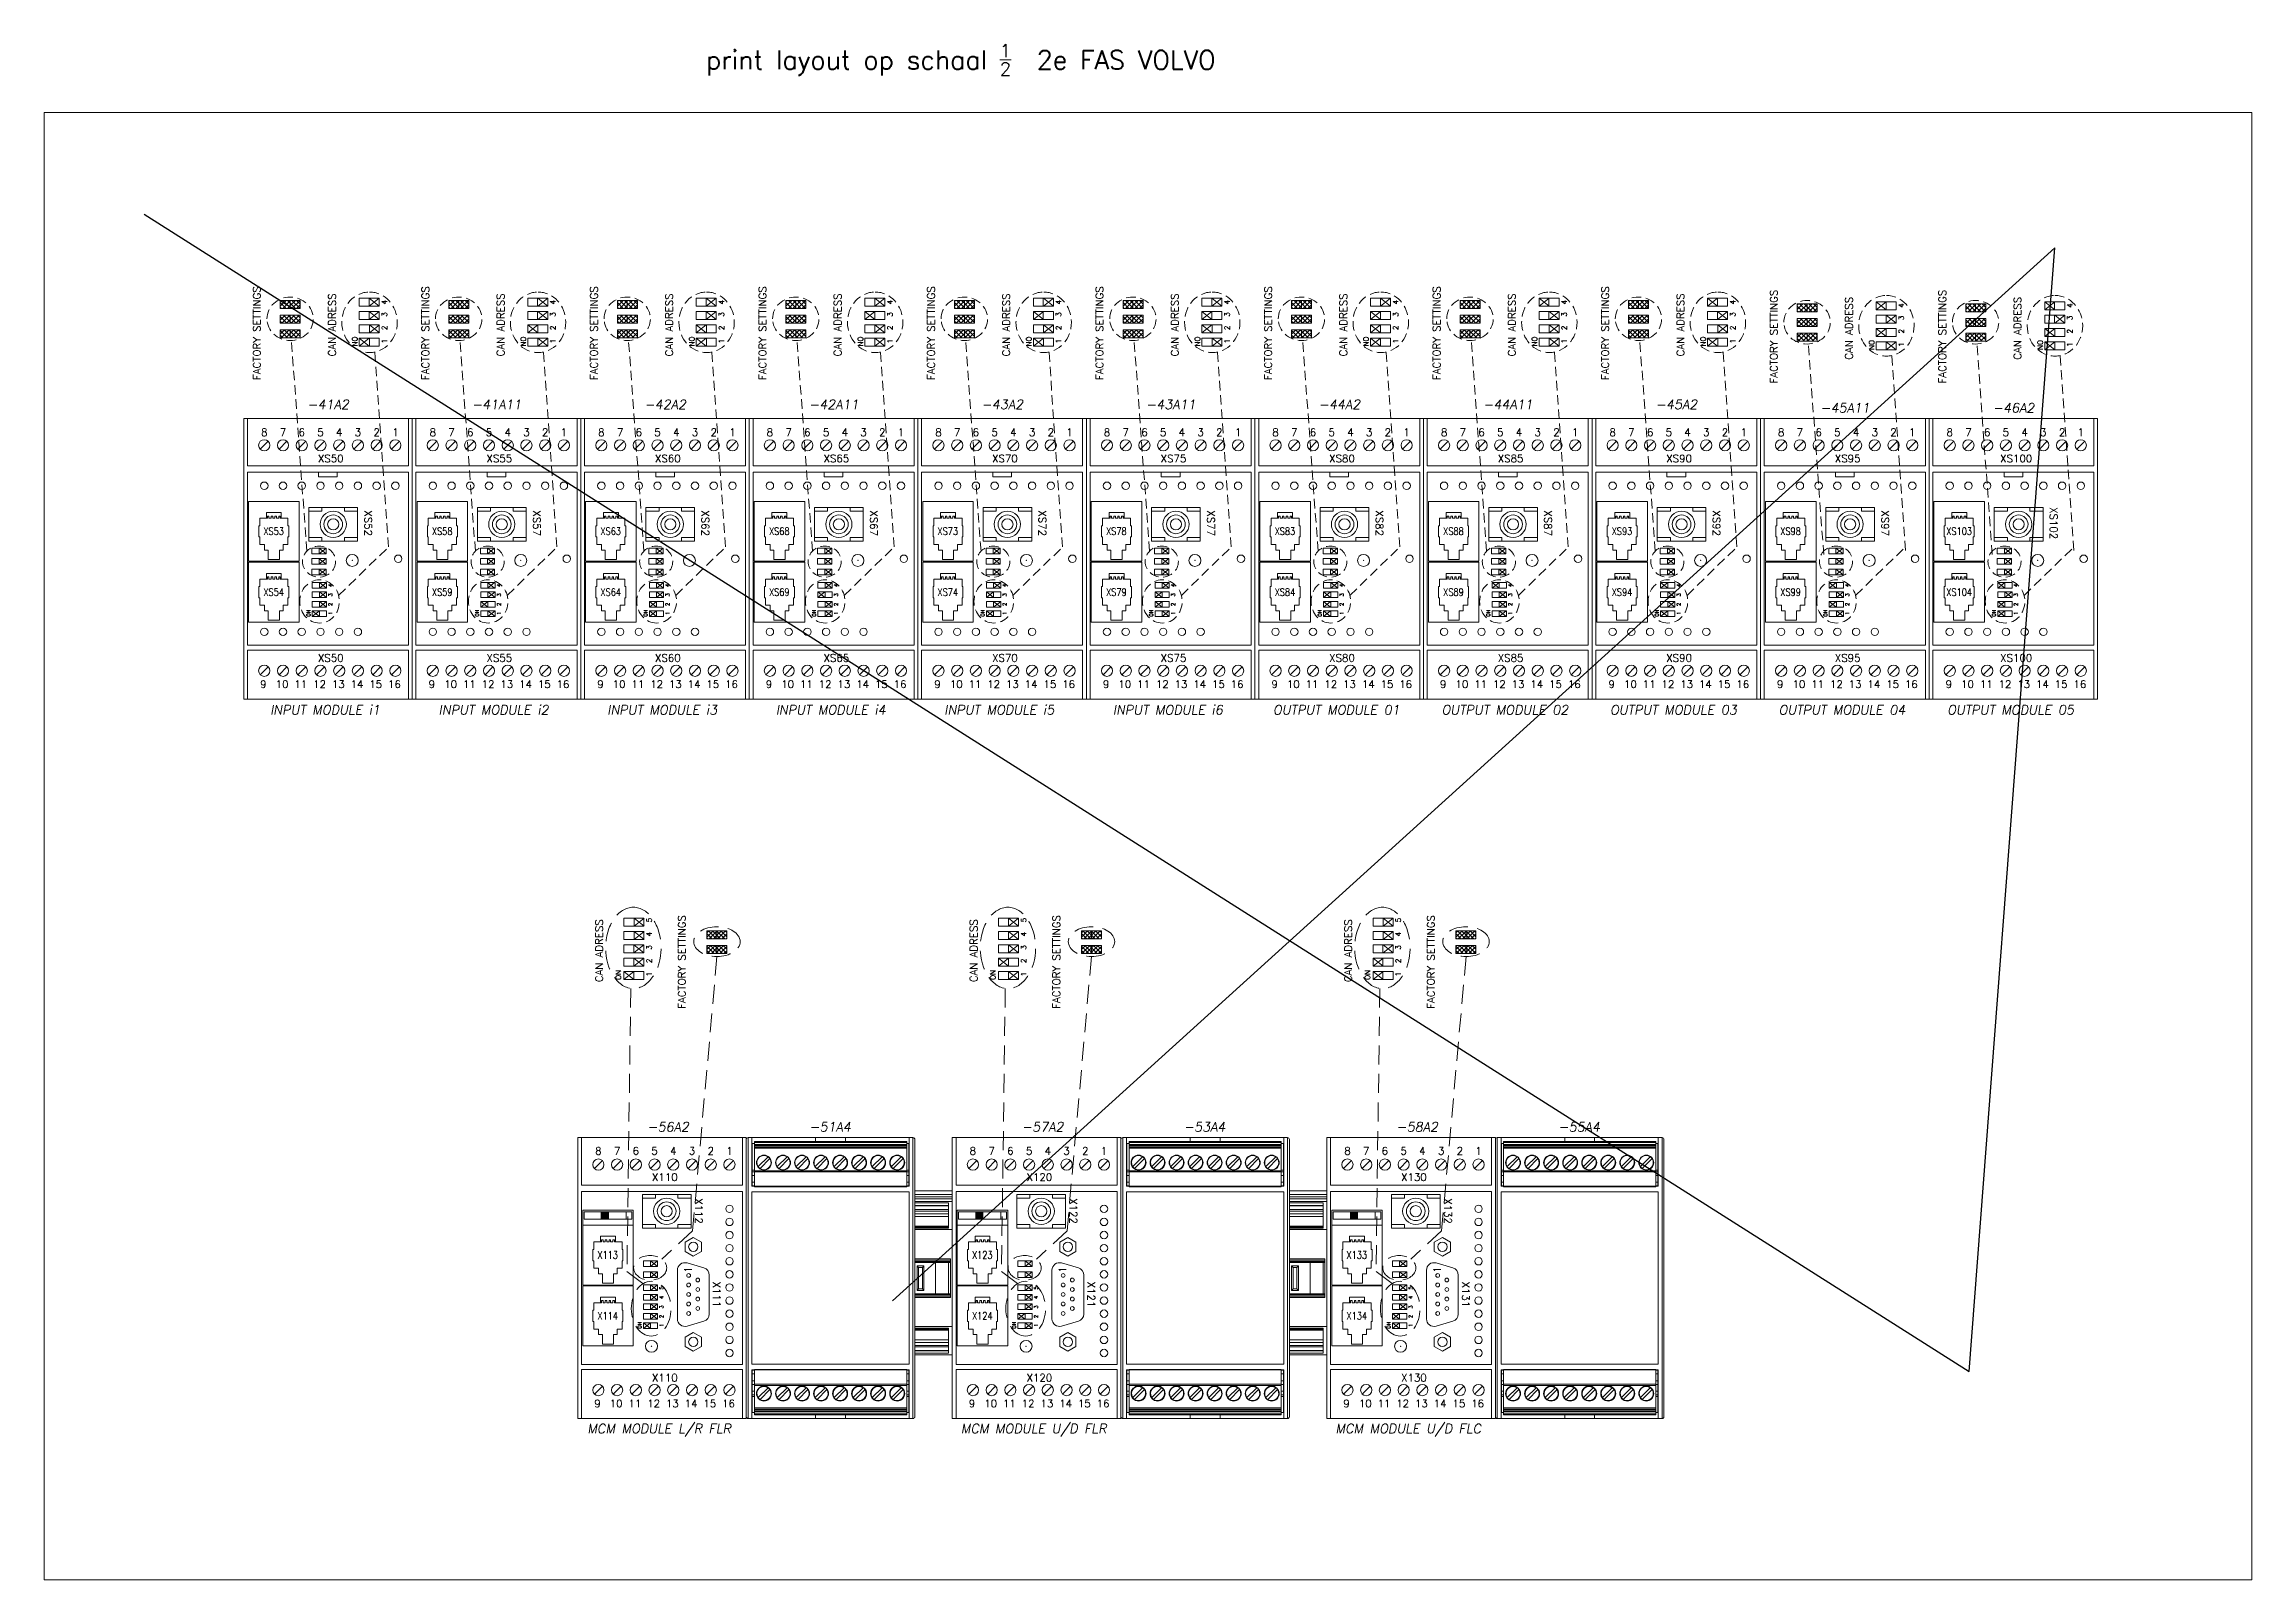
# Model space of a CAD drawing. Extents: x -2993 to 3661, y -4147 to -1441.
# Drawn here: x -2993 to -2404, y -2503 to -2093 of the extents above; entities that cross this region are included whole.
import ezdxf
from ezdxf.enums import TextEntityAlignment as Align

# ---------------------------------------------------------------- set-up
doc = ezdxf.new("R2010")
doc.units = 0
doc.header["$LTSCALE"] = 0.1
doc.header["$MEASUREMENT"] = 0
doc.linetypes.add('DASHED', pattern=[19.05, 12.7, -6.35])
doc.layers.get('0').update_dxf_attribs({"linetype": 'CONTINUOUS'})
doc.layers.add('DIM', color=5, linetype='CONTINUOUS')
doc.styles.get("Standard").update_dxf_attribs({"font": 'simplex.shx'})

msp = doc.modelspace()

# ---------------------------------------------------------------- texts
at = {"lineweight": 13, "text_generation_flag": 6}
for s, p in [('FACTORY SETTINGS', (-2935.59, -2182.68)), ('CAN ADRESS', (-2915.51, -2176.35)), ('FACTORY SETTINGS', (-2890.59, -2182.68)), ('CAN ADRESS', (-2870.51, -2176.35)), ('FACTORY SETTINGS', (-2845.59, -2182.68)), ('CAN ADRESS', (-2825.51, -2176.35)), ('FACTORY SETTINGS', (-2800.59, -2182.68)), ('CAN ADRESS', (-2780.51, -2176.35)), ('FACTORY SETTINGS', (-2755.59, -2182.68)), ('CAN ADRESS', (-2735.51, -2176.35)), ('FACTORY SETTINGS', (-2710.59, -2182.68)), ('CAN ADRESS', (-2690.51, -2176.35)), ('FACTORY SETTINGS', (-2665.59, -2182.68)), ('CAN ADRESS', (-2645.51, -2176.35)), ('FACTORY SETTINGS', (-2620.59, -2182.68)), ('CAN ADRESS', (-2600.51, -2176.35)), ('FACTORY SETTINGS', (-2575.59, -2182.68)), ('CAN ADRESS', (-2555.51, -2176.35)), ('FACTORY SETTINGS', (-2530.59, -2183.6)), ('CAN ADRESS', (-2510.51, -2177.27)), ('FACTORY SETTINGS', (-2485.59, -2183.6)), ('CAN ADRESS', (-2465.51, -2177.27))]:
    msp.add_text(s, height=2, rotation=270, dxfattribs=at).set_placement(p)
at = {"linetype": 'Continuous', "lineweight": 13, "text_generation_flag": 6}
for s, p in [('4', (-2901.84, -2162.49)), ('4', (-2856.84, -2162.49)), ('4', (-2811.84, -2162.49)), ('4', (-2766.84, -2162.49)), ('4', (-2721.84, -2162.49)), ('4', (-2676.84, -2162.49)), ('4', (-2631.84, -2162.49)), ('4', (-2586.84, -2162.49)), ('4', (-2541.84, -2162.49)), ('4', (-2496.84, -2163.41)), ('4', (-2451.84, -2163.41)), ('3', (-2901.84, -2165.78)), ('2', (-2901.84, -2169.34)), ('3', (-2856.84, -2165.78)), ('2', (-2856.84, -2169.34)), ('3', (-2811.84, -2165.78)), ('2', (-2811.84, -2169.34)), ('3', (-2766.84, -2165.78)), ('2', (-2766.84, -2169.34)), ('3', (-2721.84, -2165.78)), ('2', (-2721.84, -2169.34)), ('3', (-2676.84, -2165.78)), ('2', (-2676.84, -2169.34)), ('3', (-2631.84, -2165.78)), ('2', (-2631.84, -2169.34)), ('3', (-2586.84, -2165.78)), ('2', (-2586.84, -2169.34)), ('3', (-2541.84, -2165.78)), ('2', (-2541.84, -2169.34)), ('3', (-2496.84, -2166.7)), ('3', (-2451.84, -2166.7)), ('1', (-2901.84, -2172.89)), ('1', (-2856.84, -2172.89)), ('1', (-2811.84, -2172.89)), ('1', (-2766.84, -2172.89)), ('1', (-2721.84, -2172.89)), ('1', (-2676.84, -2172.89)), ('1', (-2631.84, -2172.89)), ('1', (-2586.84, -2172.89)), ('1', (-2541.84, -2172.89)), ('2', (-2496.84, -2170.26)), ('1', (-2496.84, -2173.81)), ('2', (-2451.84, -2170.26)), ('1', (-2451.84, -2173.81))]:
    msp.add_text(s, height=1.4, rotation=270, dxfattribs=at).set_placement(p)
at = {"linetype": 'Continuous', "lineweight": 13}
for s, height, rotation, p in [('ON', 1.4, 270, (-2911.15, -2171.09)), ('ON', 1.4, 270, (-2866.15, -2171.09)), ('ON', 1.4, 270, (-2821.15, -2171.09)), ('ON', 1.4, 270, (-2776.15, -2171.09)), ('ON', 1.4, 270, (-2731.15, -2171.09)), ('ON', 1.4, 270, (-2686.15, -2171.09)), ('ON', 1.4, 270, (-2641.15, -2171.09)), ('ON', 1.4, 270, (-2596.15, -2171.09)), ('ON', 1.4, 270, (-2551.15, -2171.09)), ('ON', 1.4, 270, (-2506.15, -2172.01)), ('ON', 1.4, 270, (-2461.15, -2172.01)), ('4', 1, 90, (-2916.45, -2237.95)), ('3', 1, 90, (-2916.45, -2240.49)), ('4', 1, 90, (-2871.45, -2237.95)), ('3', 1, 90, (-2871.45, -2240.49)), ('4', 1, 90, (-2826.45, -2237.95)), ('3', 1, 90, (-2826.45, -2240.49)), ('4', 1, 90, (-2781.45, -2237.95)), ('3', 1, 90, (-2781.45, -2240.49)), ('4', 1, 90, (-2736.45, -2237.95)), ('3', 1, 90, (-2736.45, -2240.49)), ('4', 1, 90, (-2691.45, -2237.95)), ('3', 1, 90, (-2691.45, -2240.49)), ('4', 1, 90, (-2646.45, -2237.95)), ('3', 1, 90, (-2646.45, -2240.49)), ('4', 1, 90, (-2601.45, -2237.95)), ('3', 1, 90, (-2601.45, -2240.49)), ('4', 1, 90, (-2556.45, -2237.95)), ('3', 1, 90, (-2556.45, -2240.49)), ('4', 1, 90, (-2511.45, -2237.95)), ('3', 1, 90, (-2511.45, -2240.49)), ('4', 1, 90, (-2466.45, -2237.95)), ('3', 1, 90, (-2466.45, -2240.49)), ('ON', 1, 90, (-2922.31, -2245.89)), ('2', 1, 90, (-2916.45, -2243.03)), ('1', 1, 90, (-2916.45, -2245.37)), ('ON', 1, 90, (-2877.31, -2245.89)), ('2', 1, 90, (-2871.45, -2243.03)), ('1', 1, 90, (-2871.45, -2245.37)), ('ON', 1, 90, (-2832.31, -2245.89)), ('2', 1, 90, (-2826.45, -2243.03)), ('1', 1, 90, (-2826.45, -2245.37)), ('ON', 1, 90, (-2787.31, -2245.89)), ('2', 1, 90, (-2781.45, -2243.03)), ('1', 1, 90, (-2781.45, -2245.37)), ('ON', 1, 90, (-2742.31, -2245.89)), ('2', 1, 90, (-2736.45, -2243.03)), ('1', 1, 90, (-2736.45, -2245.37)), ('ON', 1, 90, (-2697.31, -2245.89)), ('2', 1, 90, (-2691.45, -2243.03)), ('1', 1, 90, (-2691.45, -2245.37)), ('ON', 1, 90, (-2652.31, -2245.89)), ('2', 1, 90, (-2646.45, -2243.03)), ('1', 1, 90, (-2646.45, -2245.37)), ('ON', 1, 90, (-2607.31, -2245.89)), ('2', 1, 90, (-2601.45, -2243.03)), ('1', 1, 90, (-2601.45, -2245.37)), ('ON', 1, 90, (-2562.31, -2245.89)), ('2', 1, 90, (-2556.45, -2243.03)), ('1', 1, 90, (-2556.45, -2245.37)), ('ON', 1, 90, (-2517.31, -2245.89)), ('2', 1, 90, (-2511.45, -2243.03)), ('1', 1, 90, (-2511.45, -2245.37)), ('ON', 1, 90, (-2472.31, -2245.89)), ('2', 1, 90, (-2466.45, -2243.03)), ('1', 1, 90, (-2466.45, -2245.37)), ('5', 1.4, 90, (-2831.17, -2327.49)), ('5', 1.4, 90, (-2731.17, -2327.49)), ('5', 1.4, 90, (-2631.17, -2327.49)), ('4', 1.4, 90, (-2831.17, -2331.25)), ('3', 1.4, 90, (-2831.17, -2334.8)), ('4', 1.4, 90, (-2731.17, -2331.25)), ('3', 1.4, 90, (-2731.17, -2334.8)), ('4', 1.4, 90, (-2631.17, -2331.25)), ('3', 1.4, 90, (-2631.17, -2334.8)), ('2', 1.4, 90, (-2831.17, -2338.36)), ('2', 1.4, 90, (-2731.17, -2338.36)), ('2', 1.4, 90, (-2631.17, -2338.36)), ('ON', 1.4, 90, (-2839.37, -2342.86)), ('1', 1.4, 90, (-2831.17, -2341.92)), ('ON', 1.4, 90, (-2739.37, -2342.86)), ('1', 1.4, 90, (-2731.17, -2341.92)), ('ON', 1.4, 90, (-2639.37, -2342.86)), ('1', 1.4, 90, (-2631.17, -2341.92)), ('5', 1, 90, (-2828.06, -2425.53)), ('4', 1, 90, (-2828.06, -2428.07)), ('5', 1, 90, (-2728.06, -2425.53)), ('4', 1, 90, (-2728.06, -2428.07)), ('5', 1, 90, (-2628.06, -2425.53)), ('4', 1, 90, (-2628.06, -2428.07)), ('ON', 1, 90, (-2833.91, -2436.01)), ('3', 1, 90, (-2828.06, -2430.61)), ('2', 1, 90, (-2828.06, -2433.15)), ('ON', 1, 90, (-2733.91, -2436.01)), ('3', 1, 90, (-2728.06, -2430.61)), ('2', 1, 90, (-2728.06, -2433.15)), ('ON', 1, 90, (-2633.91, -2436.01)), ('3', 1, 90, (-2628.06, -2430.61)), ('2', 1, 90, (-2628.06, -2433.15)), ('1', 1, 90, (-2828.06, -2435.5)), ('1', 1, 90, (-2728.06, -2435.5)), ('1', 1, 90, (-2628.06, -2435.5))]:
    msp.add_text(s, height=height, rotation=rotation, dxfattribs=at).set_placement(p)
at = {"lineweight": 13, "oblique": 10, "text_generation_flag": 6}
for s, p in [('-41A2', (-2917.56, -2190.44)), ('-41A11', (-2872.56, -2190.44)), ('-42A2', (-2827.56, -2190.44)), ('-42A11', (-2782.56, -2190.44)), ('-43A2', (-2737.56, -2190.44)), ('-43A11', (-2692.56, -2190.44)), ('-44A2', (-2647.56, -2190.44)), ('-44A11', (-2602.56, -2190.44)), ('-45A2', (-2557.56, -2190.44)), ('-45A11', (-2512.56, -2191.36)), ('-46A2', (-2467.56, -2191.36)), ('INPUT MODULE i1', (-2918.36, -2271.99)), ('INPUT MODULE i2', (-2873.36, -2271.99)), ('INPUT MODULE i3', (-2828.36, -2271.99)), ('INPUT MODULE i4', (-2783.36, -2271.99)), ('INPUT MODULE i5', (-2738.36, -2271.99)), ('INPUT MODULE i6', (-2693.36, -2271.99)), ('OUTPUT MODULE 01', (-2648.36, -2271.99)), ('OUTPUT MODULE 02', (-2603.36, -2271.99)), ('OUTPUT MODULE 03', (-2558.36, -2271.99)), ('OUTPUT MODULE 04', (-2513.36, -2271.99)), ('OUTPUT MODULE 05', (-2468.36, -2271.99))]:
    msp.add_text(s, height=2.5, rotation=180, dxfattribs=at).set_placement(p, align=Align.CENTER)
at = {"lineweight": 13, "text_generation_flag": 6}
for s, p in [('8', (-2934.61, -2197.64)), ('7', (-2929.61, -2197.64)), ('6', (-2924.61, -2197.64)), ('5', (-2919.61, -2197.64)), ('4', (-2914.61, -2197.64)), ('3', (-2909.61, -2197.64)), ('2', (-2904.61, -2197.64)), ('1', (-2899.61, -2197.64)), ('8', (-2889.61, -2197.64)), ('7', (-2884.61, -2197.64)), ('6', (-2879.61, -2197.64)), ('5', (-2874.61, -2197.64)), ('4', (-2869.61, -2197.64)), ('3', (-2864.61, -2197.64)), ('2', (-2859.61, -2197.64)), ('1', (-2854.61, -2197.64)), ('8', (-2844.61, -2197.64)), ('7', (-2839.61, -2197.64)), ('6', (-2834.61, -2197.64)), ('5', (-2829.61, -2197.64)), ('4', (-2824.61, -2197.64)), ('3', (-2819.61, -2197.64)), ('2', (-2814.61, -2197.64)), ('1', (-2809.61, -2197.64)), ('8', (-2799.61, -2197.64)), ('7', (-2794.61, -2197.64)), ('6', (-2789.61, -2197.64)), ('5', (-2784.61, -2197.64)), ('4', (-2779.61, -2197.64)), ('3', (-2774.61, -2197.64)), ('2', (-2769.61, -2197.64)), ('1', (-2764.61, -2197.64)), ('8', (-2754.61, -2197.64)), ('7', (-2749.61, -2197.64)), ('6', (-2744.61, -2197.64)), ('5', (-2739.61, -2197.64)), ('4', (-2734.61, -2197.64)), ('3', (-2729.61, -2197.64)), ('2', (-2724.61, -2197.64)), ('1', (-2719.61, -2197.64)), ('8', (-2709.61, -2197.64)), ('7', (-2704.61, -2197.64)), ('6', (-2699.61, -2197.64)), ('5', (-2694.61, -2197.64)), ('4', (-2689.61, -2197.64)), ('3', (-2684.61, -2197.64)), ('2', (-2679.61, -2197.64)), ('1', (-2674.61, -2197.64)), ('8', (-2664.61, -2197.64)), ('7', (-2659.61, -2197.64)), ('6', (-2654.61, -2197.64)), ('5', (-2649.61, -2197.64)), ('4', (-2644.61, -2197.64)), ('3', (-2639.61, -2197.64)), ('2', (-2634.61, -2197.64)), ('1', (-2629.61, -2197.64)), ('8', (-2619.61, -2197.64)), ('7', (-2614.61, -2197.64)), ('6', (-2609.61, -2197.64)), ('5', (-2604.61, -2197.64)), ('4', (-2599.61, -2197.64)), ('3', (-2594.61, -2197.64)), ('2', (-2589.61, -2197.64)), ('1', (-2584.61, -2197.64)), ('8', (-2574.61, -2197.64)), ('7', (-2569.61, -2197.64)), ('6', (-2564.61, -2197.64)), ('5', (-2559.61, -2197.64)), ('4', (-2554.61, -2197.64)), ('3', (-2549.61, -2197.64)), ('2', (-2544.61, -2197.64)), ('1', (-2539.61, -2197.64)), ('8', (-2529.61, -2197.64)), ('7', (-2524.61, -2197.64)), ('6', (-2519.61, -2197.64)), ('5', (-2514.61, -2197.64)), ('4', (-2509.61, -2197.64)), ('3', (-2504.61, -2197.64)), ('2', (-2499.61, -2197.64)), ('1', (-2494.61, -2197.64)), ('8', (-2484.61, -2197.64)), ('7', (-2479.61, -2197.64)), ('6', (-2474.61, -2197.64)), ('5', (-2469.61, -2197.64)), ('4', (-2464.61, -2197.64)), ('3', (-2459.61, -2197.64)), ('2', (-2454.61, -2197.64)), ('1', (-2449.61, -2197.64)), ('XS50', (-2916.86, -2204.64)), ('XS55', (-2871.86, -2204.64)), ('XS60', (-2826.86, -2204.64)), ('XS65', (-2781.86, -2204.64)), ('XS70', (-2736.86, -2204.64)), ('XS75', (-2691.86, -2204.64)), ('XS80', (-2646.86, -2204.64)), ('XS85', (-2601.86, -2204.64)), ('XS90', (-2556.86, -2204.64)), ('XS95', (-2511.86, -2204.64)), ('XS100', (-2466.86, -2204.64)), ('XS50', (-2916.86, -2257.89)), ('XS55', (-2871.86, -2257.89)), ('XS60', (-2826.86, -2257.89)), ('XS65', (-2781.86, -2257.89)), ('XS70', (-2736.86, -2257.89)), ('XS75', (-2691.86, -2257.89)), ('XS80', (-2646.86, -2257.89)), ('XS85', (-2601.86, -2257.89)), ('XS90', (-2556.86, -2257.89)), ('XS95', (-2511.86, -2257.89)), ('XS100', (-2466.86, -2257.89)), ('9', (-2934.86, -2264.91)), ('10', (-2929.86, -2264.91)), ('11', (-2924.86, -2264.91)), ('12', (-2919.86, -2264.91)), ('13', (-2914.86, -2264.91)), ('14', (-2909.86, -2264.91)), ('15', (-2904.86, -2264.91)), ('16', (-2899.86, -2264.91)), ('9', (-2889.86, -2264.91)), ('10', (-2884.86, -2264.91)), ('11', (-2879.86, -2264.91)), ('12', (-2874.86, -2264.91)), ('13', (-2869.86, -2264.91)), ('14', (-2864.86, -2264.91)), ('15', (-2859.86, -2264.91)), ('16', (-2854.86, -2264.91)), ('9', (-2844.86, -2264.91)), ('10', (-2839.86, -2264.91)), ('11', (-2834.86, -2264.91)), ('12', (-2829.86, -2264.91)), ('13', (-2824.86, -2264.91)), ('14', (-2819.86, -2264.91)), ('15', (-2814.86, -2264.91)), ('16', (-2809.86, -2264.91)), ('9', (-2799.86, -2264.91)), ('10', (-2794.86, -2264.91)), ('11', (-2789.86, -2264.91)), ('12', (-2784.86, -2264.91)), ('13', (-2779.86, -2264.91)), ('14', (-2774.86, -2264.91)), ('15', (-2769.86, -2264.91)), ('16', (-2764.86, -2264.91)), ('9', (-2754.86, -2264.91)), ('10', (-2749.86, -2264.91)), ('11', (-2744.86, -2264.91)), ('12', (-2739.86, -2264.91)), ('13', (-2734.86, -2264.91)), ('14', (-2729.86, -2264.91)), ('15', (-2724.86, -2264.91)), ('16', (-2719.86, -2264.91)), ('9', (-2709.86, -2264.91)), ('10', (-2704.86, -2264.91)), ('11', (-2699.86, -2264.91)), ('12', (-2694.86, -2264.91)), ('13', (-2689.86, -2264.91)), ('14', (-2684.86, -2264.91)), ('15', (-2679.86, -2264.91)), ('16', (-2674.86, -2264.91)), ('9', (-2664.86, -2264.91)), ('10', (-2659.86, -2264.91)), ('11', (-2654.86, -2264.91)), ('12', (-2649.86, -2264.91)), ('13', (-2644.86, -2264.91)), ('14', (-2639.86, -2264.91)), ('15', (-2634.86, -2264.91)), ('16', (-2629.86, -2264.91)), ('9', (-2619.86, -2264.91)), ('10', (-2614.86, -2264.91)), ('11', (-2609.86, -2264.91)), ('12', (-2604.86, -2264.91)), ('13', (-2599.86, -2264.91)), ('14', (-2594.86, -2264.91)), ('15', (-2589.86, -2264.91)), ('16', (-2584.86, -2264.91)), ('9', (-2574.86, -2264.91)), ('10', (-2569.86, -2264.91)), ('11', (-2564.86, -2264.91)), ('12', (-2559.86, -2264.91)), ('13', (-2554.86, -2264.91)), ('14', (-2549.86, -2264.91)), ('15', (-2544.86, -2264.91)), ('16', (-2539.86, -2264.91)), ('9', (-2529.86, -2264.91)), ('10', (-2524.86, -2264.91)), ('11', (-2519.86, -2264.91)), ('12', (-2514.86, -2264.91)), ('13', (-2509.86, -2264.91)), ('14', (-2504.86, -2264.91)), ('15', (-2499.86, -2264.91)), ('16', (-2494.86, -2264.91)), ('9', (-2484.86, -2264.91)), ('10', (-2479.86, -2264.91)), ('11', (-2474.86, -2264.91)), ('12', (-2469.86, -2264.91)), ('13', (-2464.86, -2264.91)), ('14', (-2459.86, -2264.91)), ('15', (-2454.86, -2264.91)), ('16', (-2449.86, -2264.91)), ('9', (-2845.66, -2456.97)), ('10', (-2840.66, -2456.97)), ('11', (-2835.66, -2456.97)), ('12', (-2830.66, -2456.97)), ('13', (-2825.66, -2456.97)), ('14', (-2820.66, -2456.97)), ('15', (-2815.66, -2456.97)), ('16', (-2810.66, -2456.97)), ('9', (-2745.66, -2456.97)), ('10', (-2740.66, -2456.97)), ('11', (-2735.66, -2456.97)), ('12', (-2730.66, -2456.97)), ('13', (-2725.66, -2456.97)), ('14', (-2720.66, -2456.97)), ('15', (-2715.66, -2456.97)), ('16', (-2710.66, -2456.97)), ('9', (-2645.66, -2456.97)), ('10', (-2640.66, -2456.97)), ('11', (-2635.66, -2456.97)), ('12', (-2630.66, -2456.97)), ('13', (-2625.66, -2456.97)), ('14', (-2620.66, -2456.97)), ('15', (-2615.66, -2456.97)), ('16', (-2610.66, -2456.97))]:
    msp.add_text(s, height=2, rotation=180, dxfattribs=at).set_placement(p, align=Align.CENTER)
at = {"lineweight": 13, "text_generation_flag": 6, "width": 0.8}
for s, p in [('XS53', (-2932.11, -2223.06)), ('XS58', (-2887.11, -2223.06)), ('XS63', (-2842.11, -2223.06)), ('XS68', (-2797.11, -2223.06)), ('XS73', (-2752.11, -2223.06)), ('XS78', (-2707.11, -2223.06)), ('XS83', (-2662.11, -2223.06)), ('XS88', (-2617.11, -2223.06)), ('XS93', (-2572.11, -2223.06)), ('XS98', (-2527.11, -2223.06)), ('XS103', (-2482.11, -2223.06)), ('XS54', (-2932.11, -2239.31)), ('XS59', (-2887.11, -2239.31)), ('XS64', (-2842.11, -2239.31)), ('XS69', (-2797.11, -2239.31)), ('XS74', (-2752.11, -2239.31)), ('XS79', (-2707.11, -2239.31)), ('XS84', (-2662.11, -2239.31)), ('XS89', (-2617.11, -2239.31)), ('XS94', (-2572.11, -2239.31)), ('XS99', (-2527.11, -2239.31)), ('XS104', (-2482.11, -2239.31))]:
    msp.add_text(s, height=2, rotation=180, dxfattribs=at).set_placement(p, align=Align.MIDDLE_CENTER)
at = {"lineweight": 13}
for s, p in [('XS52', (-2906.86, -2220.9)), ('XS57', (-2861.86, -2220.9)), ('XS62', (-2816.86, -2220.9)), ('XS67', (-2771.86, -2220.9)), ('XS72', (-2726.86, -2220.9)), ('XS77', (-2681.86, -2220.9)), ('XS82', (-2636.86, -2220.9)), ('XS87', (-2591.86, -2220.9)), ('XS92', (-2546.86, -2220.9)), ('XS97', (-2501.86, -2220.9)), ('XS102', (-2456.86, -2220.9)), ('X112', (-2818.58, -2404.57)), ('X122', (-2718.58, -2404.57)), ('X132', (-2618.58, -2404.57)), ('X111', (-2813.81, -2426.83)), ('X121', (-2713.81, -2426.83)), ('X131', (-2613.81, -2426.83))]:
    msp.add_text(s, height=2, rotation=270, dxfattribs=at).set_placement(p, align=Align.MIDDLE_CENTER)
for s, p in [('CAN ADRESS', (-2844.2, -2343.45)), ('FACTORY SETTINGS', (-2822.13, -2350.57)), ('CAN ADRESS', (-2744.2, -2343.45)), ('FACTORY SETTINGS', (-2722.13, -2350.57)), ('CAN ADRESS', (-2644.2, -2343.45)), ('FACTORY SETTINGS', (-2622.13, -2350.57))]:
    msp.add_text(s, height=2, rotation=90, dxfattribs=at).set_placement(p)
at = {"lineweight": 13, "oblique": 10}
for s, p in [('-56A2', (-2826.79, -2383.32)), ('-51A4', (-2783.56, -2383.32)), ('-57A2', (-2726.79, -2383.32)), ('-53A4', (-2683.56, -2383.32)), ('-58A2', (-2626.79, -2383.32)), ('-55A4', (-2583.56, -2383.32)), ('MCM MODULE L/R FLR', (-2829.16, -2463.9)), ('MCM MODULE U/D FLR', (-2729.16, -2463.9)), ('MCM MODULE U/D FLC', (-2629.16, -2463.9))]:
    msp.add_text(s, height=2.5, dxfattribs=at).set_placement(p, align=Align.CENTER)
at = {"lineweight": 13}
for s, p in [('8', (-2845.41, -2389.52)), ('7', (-2840.41, -2389.52)), ('6', (-2835.41, -2389.52)), ('5', (-2830.41, -2389.52)), ('4', (-2825.41, -2389.52)), ('3', (-2820.41, -2389.52)), ('2', (-2815.41, -2389.52)), ('1', (-2810.41, -2389.52)), ('8', (-2745.41, -2389.52)), ('7', (-2740.41, -2389.52)), ('6', (-2735.41, -2389.52)), ('5', (-2730.41, -2389.52)), ('4', (-2725.41, -2389.52)), ('3', (-2720.41, -2389.52)), ('2', (-2715.41, -2389.52)), ('1', (-2710.41, -2389.52)), ('8', (-2645.41, -2389.52)), ('7', (-2640.41, -2389.52)), ('6', (-2635.41, -2389.52)), ('5', (-2630.41, -2389.52)), ('4', (-2625.41, -2389.52)), ('3', (-2620.41, -2389.52)), ('2', (-2615.41, -2389.52)), ('1', (-2610.41, -2389.52)), ('X110', (-2827.66, -2396.52)), ('X120', (-2727.66, -2396.52)), ('X130', (-2627.66, -2396.52)), ('X110', (-2827.66, -2450.07)), ('X120', (-2727.66, -2450.07)), ('X130', (-2627.66, -2450.07))]:
    msp.add_text(s, height=2, dxfattribs=at).set_placement(p, align=Align.CENTER)
at = {"lineweight": 13, "width": 0.8}
for s, p in [('X113', (-2842.91, -2416.3)), ('X123', (-2742.91, -2416.3)), ('X133', (-2642.91, -2416.3)), ('X114', (-2842.91, -2432.55)), ('X124', (-2742.91, -2432.55)), ('X134', (-2642.91, -2432.55))]:
    msp.add_text(s, height=2, dxfattribs=at).set_placement(p, align=Align.MIDDLE_CENTER)
at = {"lineweight": 13}
for p in [(-2820.47, -2420.22), (-2720.47, -2420.22), (-2620.47, -2420.22)]:
    msp.add_text('1', height=2, rotation=90, dxfattribs=at).set_placement(p, align=Align.CENTER)
at = {"layer": 'DIM', "lineweight": 13, "insert": (-2816.66, -2093), "char_height": 5, "attachment_point": 1}
msp.add_mtext_dynamic_manual_height_columns('\\A1;print layout op schaal {\\H0.7x;\\S1/2;}  2e FAS VOLVO', width=250.0738, gutter_width=25, heights=[0], dxfattribs=at)

# ---------------------------------------------------------------- linework, layer by layer
at = {"linetype": 'Continuous', "lineweight": 13}
for p, q in [((-2930.33, -2161.43), (-2924.99, -2161.43)), ((-2930.33, -2163.56), (-2930.33, -2161.43)), ((-2927.7, -2163.56), (-2927.7, -2161.43)), ((-2924.99, -2161.43), (-2924.99, -2163.56)), ((-2909.26, -2160.86), (-2903.92, -2160.86)), ((-2909.26, -2162.99), (-2909.26, -2160.86)), ((-2903.92, -2162.99), (-2909.26, -2162.99)), ((-2906.62, -2162.99), (-2906.62, -2160.86)), ((-2903.92, -2160.86), (-2903.92, -2162.99)), ((-2885.33, -2161.43), (-2879.99, -2161.43)), ((-2885.33, -2163.56), (-2885.33, -2161.43)), ((-2882.7, -2163.56), (-2882.7, -2161.43)), ((-2879.99, -2161.43), (-2879.99, -2163.56)), ((-2864.26, -2160.86), (-2858.92, -2160.86)), ((-2864.26, -2162.99), (-2864.26, -2160.86)), ((-2858.92, -2162.99), (-2864.26, -2162.99)), ((-2861.62, -2162.99), (-2861.62, -2160.86)), ((-2858.92, -2160.86), (-2858.92, -2162.99)), ((-2840.33, -2161.43), (-2834.99, -2161.43)), ((-2840.33, -2163.56), (-2840.33, -2161.43)), ((-2837.7, -2163.56), (-2837.7, -2161.43)), ((-2834.99, -2161.43), (-2834.99, -2163.56)), ((-2819.26, -2160.86), (-2813.92, -2160.86)), ((-2819.26, -2162.99), (-2819.26, -2160.86)), ((-2813.92, -2162.99), (-2819.26, -2162.99)), ((-2816.62, -2162.99), (-2816.62, -2160.86)), ((-2813.92, -2160.86), (-2813.92, -2162.99)), ((-2795.33, -2161.43), (-2789.99, -2161.43)), ((-2795.33, -2163.56), (-2795.33, -2161.43)), ((-2792.7, -2163.56), (-2792.7, -2161.43)), ((-2789.99, -2161.43), (-2789.99, -2163.56)), ((-2774.26, -2160.86), (-2768.92, -2160.86)), ((-2774.26, -2162.99), (-2774.26, -2160.86)), ((-2768.92, -2162.99), (-2774.26, -2162.99)), ((-2771.62, -2162.99), (-2771.62, -2160.86)), ((-2768.92, -2160.86), (-2768.92, -2162.99)), ((-2750.33, -2161.43), (-2744.99, -2161.43)), ((-2750.33, -2163.56), (-2750.33, -2161.43)), ((-2747.7, -2163.56), (-2747.7, -2161.43)), ((-2744.99, -2161.43), (-2744.99, -2163.56)), ((-2729.26, -2160.86), (-2723.92, -2160.86)), ((-2729.26, -2162.99), (-2729.26, -2160.86)), ((-2723.92, -2162.99), (-2729.26, -2162.99)), ((-2726.62, -2162.99), (-2726.62, -2160.86)), ((-2723.92, -2160.86), (-2723.92, -2162.99)), ((-2705.33, -2161.43), (-2699.99, -2161.43)), ((-2705.33, -2163.56), (-2705.33, -2161.43)), ((-2702.7, -2163.56), (-2702.7, -2161.43)), ((-2699.99, -2161.43), (-2699.99, -2163.56)), ((-2684.26, -2160.86), (-2678.92, -2160.86)), ((-2684.26, -2162.99), (-2684.26, -2160.86)), ((-2678.92, -2162.99), (-2684.26, -2162.99)), ((-2681.62, -2162.99), (-2681.62, -2160.86)), ((-2678.92, -2160.86), (-2678.92, -2162.99)), ((-2660.33, -2161.43), (-2654.99, -2161.43)), ((-2660.33, -2163.56), (-2660.33, -2161.43)), ((-2657.7, -2163.56), (-2657.7, -2161.43)), ((-2654.99, -2161.43), (-2654.99, -2163.56)), ((-2639.26, -2160.86), (-2633.92, -2160.86)), ((-2639.26, -2162.99), (-2639.26, -2160.86)), ((-2633.92, -2162.99), (-2639.26, -2162.99)), ((-2636.62, -2162.99), (-2636.62, -2160.86)), ((-2633.92, -2160.86), (-2633.92, -2162.99)), ((-2615.33, -2161.43), (-2609.99, -2161.43)), ((-2615.33, -2163.56), (-2615.33, -2161.43)), ((-2612.7, -2163.56), (-2612.7, -2161.43)), ((-2609.99, -2161.43), (-2609.99, -2163.56)), ((-2594.26, -2160.86), (-2588.92, -2160.86)), ((-2594.26, -2162.99), (-2594.26, -2160.86)), ((-2588.92, -2162.99), (-2594.26, -2162.99)), ((-2591.62, -2162.99), (-2591.62, -2160.86)), ((-2588.92, -2160.86), (-2588.92, -2162.99)), ((-2570.33, -2161.43), (-2564.99, -2161.43)), ((-2570.33, -2163.56), (-2570.33, -2161.43)), ((-2567.7, -2163.56), (-2567.7, -2161.43)), ((-2564.99, -2161.43), (-2564.99, -2163.56)), ((-2549.26, -2160.86), (-2543.92, -2160.86)), ((-2549.26, -2162.99), (-2549.26, -2160.86)), ((-2543.92, -2162.99), (-2549.26, -2162.99)), ((-2546.62, -2162.99), (-2546.62, -2160.86)), ((-2543.92, -2160.86), (-2543.92, -2162.99)), ((-2525.33, -2162.35), (-2519.99, -2162.35)), ((-2525.33, -2164.48), (-2525.33, -2162.35)), ((-2522.7, -2164.48), (-2522.7, -2162.35)), ((-2519.99, -2162.35), (-2519.99, -2164.48)), ((-2504.26, -2161.78), (-2498.92, -2161.78)), ((-2504.26, -2163.91), (-2504.26, -2161.78)), ((-2501.62, -2163.91), (-2501.62, -2161.78)), ((-2498.92, -2161.78), (-2498.92, -2163.91)), ((-2480.33, -2162.35), (-2474.99, -2162.35)), ((-2480.33, -2164.48), (-2480.33, -2162.35)), ((-2477.7, -2164.48), (-2477.7, -2162.35)), ((-2474.99, -2162.35), (-2474.99, -2164.48)), ((-2459.26, -2161.78), (-2453.92, -2161.78)), ((-2459.26, -2163.91), (-2459.26, -2161.78)), ((-2456.62, -2163.91), (-2456.62, -2161.78)), ((-2453.92, -2161.78), (-2453.92, -2163.91)), ((-2924.99, -2163.56), (-2930.33, -2163.56)), ((-2930.33, -2165.34), (-2924.99, -2165.34)), ((-2930.33, -2167.48), (-2930.33, -2165.34)), ((-2924.99, -2167.48), (-2930.33, -2167.48)), ((-2927.7, -2167.48), (-2927.7, -2165.34)), ((-2924.99, -2165.34), (-2924.99, -2167.48)), ((-2909.26, -2164.42), (-2903.92, -2164.42)), ((-2909.26, -2166.55), (-2909.26, -2164.42)), ((-2903.92, -2166.55), (-2909.26, -2166.55)), ((-2903.92, -2167.97), (-2909.26, -2167.97)), ((-2909.26, -2167.97), (-2909.26, -2170.11)), ((-2906.62, -2166.55), (-2906.62, -2164.42)), ((-2906.56, -2170.11), (-2906.56, -2167.97)), ((-2903.92, -2164.42), (-2903.92, -2166.55)), ((-2903.92, -2170.11), (-2903.92, -2167.97)), ((-2879.99, -2163.56), (-2885.33, -2163.56)), ((-2885.33, -2165.34), (-2879.99, -2165.34)), ((-2885.33, -2167.48), (-2885.33, -2165.34)), ((-2879.99, -2167.48), (-2885.33, -2167.48)), ((-2882.7, -2167.48), (-2882.7, -2165.34)), ((-2879.99, -2165.34), (-2879.99, -2167.48)), ((-2864.26, -2164.42), (-2858.92, -2164.42)), ((-2864.26, -2166.55), (-2864.26, -2164.42)), ((-2858.92, -2166.55), (-2864.26, -2166.55)), ((-2858.92, -2167.97), (-2864.26, -2167.97)), ((-2864.26, -2167.97), (-2864.26, -2170.11)), ((-2861.62, -2166.55), (-2861.62, -2164.42)), ((-2861.56, -2170.11), (-2861.56, -2167.97)), ((-2858.92, -2164.42), (-2858.92, -2166.55)), ((-2858.92, -2170.11), (-2858.92, -2167.97)), ((-2834.99, -2163.56), (-2840.33, -2163.56)), ((-2840.33, -2165.34), (-2834.99, -2165.34)), ((-2840.33, -2167.48), (-2840.33, -2165.34)), ((-2834.99, -2167.48), (-2840.33, -2167.48)), ((-2837.7, -2167.48), (-2837.7, -2165.34)), ((-2834.99, -2165.34), (-2834.99, -2167.48)), ((-2819.26, -2164.42), (-2813.92, -2164.42)), ((-2819.26, -2166.55), (-2819.26, -2164.42)), ((-2813.92, -2166.55), (-2819.26, -2166.55)), ((-2813.92, -2167.97), (-2819.26, -2167.97)), ((-2819.26, -2167.97), (-2819.26, -2170.11)), ((-2816.62, -2166.55), (-2816.62, -2164.42)), ((-2816.56, -2170.11), (-2816.56, -2167.97)), ((-2813.92, -2164.42), (-2813.92, -2166.55)), ((-2813.92, -2170.11), (-2813.92, -2167.97)), ((-2789.99, -2163.56), (-2795.33, -2163.56)), ((-2795.33, -2165.34), (-2789.99, -2165.34)), ((-2795.33, -2167.48), (-2795.33, -2165.34)), ((-2789.99, -2167.48), (-2795.33, -2167.48)), ((-2792.7, -2167.48), (-2792.7, -2165.34)), ((-2789.99, -2165.34), (-2789.99, -2167.48)), ((-2774.26, -2164.42), (-2768.92, -2164.42)), ((-2774.26, -2166.55), (-2774.26, -2164.42)), ((-2768.92, -2166.55), (-2774.26, -2166.55)), ((-2768.92, -2167.97), (-2774.26, -2167.97)), ((-2774.26, -2167.97), (-2774.26, -2170.11)), ((-2771.62, -2166.55), (-2771.62, -2164.42)), ((-2771.56, -2170.11), (-2771.56, -2167.97)), ((-2768.92, -2164.42), (-2768.92, -2166.55)), ((-2768.92, -2170.11), (-2768.92, -2167.97)), ((-2744.99, -2163.56), (-2750.33, -2163.56)), ((-2750.33, -2165.34), (-2744.99, -2165.34)), ((-2750.33, -2167.48), (-2750.33, -2165.34)), ((-2744.99, -2167.48), (-2750.33, -2167.48)), ((-2747.7, -2167.48), (-2747.7, -2165.34)), ((-2744.99, -2165.34), (-2744.99, -2167.48)), ((-2729.26, -2164.42), (-2723.92, -2164.42)), ((-2729.26, -2166.55), (-2729.26, -2164.42)), ((-2723.92, -2166.55), (-2729.26, -2166.55)), ((-2723.92, -2167.97), (-2729.26, -2167.97)), ((-2729.26, -2167.97), (-2729.26, -2170.11)), ((-2726.62, -2166.55), (-2726.62, -2164.42)), ((-2726.56, -2170.11), (-2726.56, -2167.97)), ((-2723.92, -2164.42), (-2723.92, -2166.55)), ((-2723.92, -2170.11), (-2723.92, -2167.97)), ((-2699.99, -2163.56), (-2705.33, -2163.56)), ((-2705.33, -2165.34), (-2699.99, -2165.34)), ((-2705.33, -2167.48), (-2705.33, -2165.34)), ((-2699.99, -2167.48), (-2705.33, -2167.48)), ((-2702.7, -2167.48), (-2702.7, -2165.34)), ((-2699.99, -2165.34), (-2699.99, -2167.48)), ((-2684.26, -2164.42), (-2678.92, -2164.42)), ((-2684.26, -2166.55), (-2684.26, -2164.42)), ((-2678.92, -2166.55), (-2684.26, -2166.55)), ((-2678.92, -2167.97), (-2684.26, -2167.97)), ((-2684.26, -2167.97), (-2684.26, -2170.11)), ((-2681.62, -2166.55), (-2681.62, -2164.42)), ((-2681.56, -2170.11), (-2681.56, -2167.97)), ((-2678.92, -2164.42), (-2678.92, -2166.55)), ((-2678.92, -2170.11), (-2678.92, -2167.97)), ((-2654.99, -2163.56), (-2660.33, -2163.56)), ((-2660.33, -2165.34), (-2654.99, -2165.34)), ((-2660.33, -2167.48), (-2660.33, -2165.34)), ((-2654.99, -2167.48), (-2660.33, -2167.48)), ((-2657.7, -2167.48), (-2657.7, -2165.34)), ((-2654.99, -2165.34), (-2654.99, -2167.48)), ((-2639.26, -2164.42), (-2633.92, -2164.42)), ((-2639.26, -2166.55), (-2639.26, -2164.42)), ((-2633.92, -2166.55), (-2639.26, -2166.55)), ((-2633.92, -2167.97), (-2639.26, -2167.97)), ((-2639.26, -2167.97), (-2639.26, -2170.11)), ((-2636.62, -2166.55), (-2636.62, -2164.42)), ((-2636.56, -2170.11), (-2636.56, -2167.97)), ((-2633.92, -2164.42), (-2633.92, -2166.55)), ((-2633.92, -2170.11), (-2633.92, -2167.97)), ((-2609.99, -2163.56), (-2615.33, -2163.56)), ((-2615.33, -2165.34), (-2609.99, -2165.34)), ((-2615.33, -2167.48), (-2615.33, -2165.34)), ((-2609.99, -2167.48), (-2615.33, -2167.48)), ((-2612.7, -2167.48), (-2612.7, -2165.34)), ((-2609.99, -2165.34), (-2609.99, -2167.48)), ((-2594.26, -2164.42), (-2588.92, -2164.42)), ((-2594.26, -2166.55), (-2594.26, -2164.42)), ((-2588.92, -2166.55), (-2594.26, -2166.55)), ((-2588.92, -2167.97), (-2594.26, -2167.97)), ((-2594.26, -2167.97), (-2594.26, -2170.11)), ((-2591.62, -2166.55), (-2591.62, -2164.42)), ((-2591.56, -2170.11), (-2591.56, -2167.97)), ((-2588.92, -2164.42), (-2588.92, -2166.55)), ((-2588.92, -2170.11), (-2588.92, -2167.97)), ((-2564.99, -2163.56), (-2570.33, -2163.56)), ((-2570.33, -2165.34), (-2564.99, -2165.34)), ((-2570.33, -2167.48), (-2570.33, -2165.34)), ((-2564.99, -2167.48), (-2570.33, -2167.48)), ((-2567.7, -2167.48), (-2567.7, -2165.34)), ((-2564.99, -2165.34), (-2564.99, -2167.48)), ((-2549.26, -2164.42), (-2543.92, -2164.42)), ((-2549.26, -2166.55), (-2549.26, -2164.42)), ((-2543.92, -2166.55), (-2549.26, -2166.55)), ((-2543.92, -2167.97), (-2549.26, -2167.97)), ((-2549.26, -2167.97), (-2549.26, -2170.11)), ((-2546.62, -2166.55), (-2546.62, -2164.42)), ((-2546.56, -2170.11), (-2546.56, -2167.97)), ((-2543.92, -2164.42), (-2543.92, -2166.55)), ((-2543.92, -2170.11), (-2543.92, -2167.97)), ((-2519.99, -2164.48), (-2525.33, -2164.48)), ((-2525.33, -2166.26), (-2519.99, -2166.26)), ((-2525.33, -2168.4), (-2525.33, -2166.26)), ((-2519.99, -2168.4), (-2525.33, -2168.4)), ((-2522.7, -2168.4), (-2522.7, -2166.26)), ((-2519.99, -2166.26), (-2519.99, -2168.4)), ((-2498.92, -2163.91), (-2504.26, -2163.91)), ((-2504.26, -2165.33), (-2498.92, -2165.33)), ((-2504.26, -2167.47), (-2504.26, -2165.33)), ((-2498.92, -2167.47), (-2504.26, -2167.47)), ((-2498.92, -2168.89), (-2504.26, -2168.89)), ((-2504.26, -2168.89), (-2504.26, -2171.02)), ((-2501.62, -2167.47), (-2501.62, -2165.33)), ((-2501.56, -2171.02), (-2501.56, -2168.89)), ((-2498.92, -2165.33), (-2498.92, -2167.47)), ((-2498.92, -2171.02), (-2498.92, -2168.89)), ((-2474.99, -2164.48), (-2480.33, -2164.48)), ((-2480.33, -2166.26), (-2474.99, -2166.26)), ((-2480.33, -2168.4), (-2480.33, -2166.26)), ((-2474.99, -2168.4), (-2480.33, -2168.4)), ((-2477.7, -2168.4), (-2477.7, -2166.26)), ((-2474.99, -2166.26), (-2474.99, -2168.4)), ((-2453.92, -2163.91), (-2459.26, -2163.91)), ((-2459.26, -2165.33), (-2453.92, -2165.33)), ((-2459.26, -2167.47), (-2459.26, -2165.33)), ((-2453.92, -2167.47), (-2459.26, -2167.47)), ((-2453.92, -2168.89), (-2459.26, -2168.89)), ((-2459.26, -2168.89), (-2459.26, -2171.02)), ((-2456.62, -2167.47), (-2456.62, -2165.33)), ((-2456.56, -2171.02), (-2456.56, -2168.89)), ((-2453.92, -2165.33), (-2453.92, -2167.47)), ((-2453.92, -2171.02), (-2453.92, -2168.89)), ((-2930.33, -2169.25), (-2924.99, -2169.25)), ((-2930.33, -2171.39), (-2930.33, -2169.25)), ((-2924.99, -2171.39), (-2930.33, -2171.39)), ((-2927.7, -2171.39), (-2927.7, -2169.25)), ((-2924.99, -2169.25), (-2924.99, -2171.39)), ((-2909.26, -2170.11), (-2903.92, -2170.11)), ((-2903.92, -2171.53), (-2909.26, -2171.53)), ((-2909.26, -2171.53), (-2909.26, -2173.66)), ((-2909.26, -2173.66), (-2903.92, -2173.66)), ((-2906.56, -2173.66), (-2906.56, -2171.53)), ((-2903.92, -2173.66), (-2903.92, -2171.53)), ((-2885.33, -2169.25), (-2879.99, -2169.25)), ((-2885.33, -2171.39), (-2885.33, -2169.25)), ((-2879.99, -2171.39), (-2885.33, -2171.39)), ((-2882.7, -2171.39), (-2882.7, -2169.25)), ((-2879.99, -2169.25), (-2879.99, -2171.39)), ((-2864.26, -2170.11), (-2858.92, -2170.11)), ((-2858.92, -2171.53), (-2864.26, -2171.53)), ((-2864.26, -2171.53), (-2864.26, -2173.66)), ((-2864.26, -2173.66), (-2858.92, -2173.66)), ((-2861.56, -2173.66), (-2861.56, -2171.53)), ((-2858.92, -2173.66), (-2858.92, -2171.53)), ((-2840.33, -2169.25), (-2834.99, -2169.25)), ((-2840.33, -2171.39), (-2840.33, -2169.25)), ((-2834.99, -2171.39), (-2840.33, -2171.39)), ((-2837.7, -2171.39), (-2837.7, -2169.25)), ((-2834.99, -2169.25), (-2834.99, -2171.39)), ((-2819.26, -2170.11), (-2813.92, -2170.11)), ((-2813.92, -2171.53), (-2819.26, -2171.53)), ((-2819.26, -2171.53), (-2819.26, -2173.66)), ((-2819.26, -2173.66), (-2813.92, -2173.66)), ((-2816.56, -2173.66), (-2816.56, -2171.53)), ((-2813.92, -2173.66), (-2813.92, -2171.53)), ((-2795.33, -2169.25), (-2789.99, -2169.25)), ((-2795.33, -2171.39), (-2795.33, -2169.25)), ((-2789.99, -2171.39), (-2795.33, -2171.39)), ((-2792.7, -2171.39), (-2792.7, -2169.25)), ((-2789.99, -2169.25), (-2789.99, -2171.39)), ((-2774.26, -2170.11), (-2768.92, -2170.11)), ((-2768.92, -2171.53), (-2774.26, -2171.53)), ((-2774.26, -2171.53), (-2774.26, -2173.66)), ((-2774.26, -2173.66), (-2768.92, -2173.66)), ((-2771.56, -2173.66), (-2771.56, -2171.53)), ((-2768.92, -2173.66), (-2768.92, -2171.53)), ((-2750.33, -2169.25), (-2744.99, -2169.25)), ((-2750.33, -2171.39), (-2750.33, -2169.25)), ((-2744.99, -2171.39), (-2750.33, -2171.39)), ((-2747.7, -2171.39), (-2747.7, -2169.25)), ((-2744.99, -2169.25), (-2744.99, -2171.39)), ((-2729.26, -2170.11), (-2723.92, -2170.11)), ((-2723.92, -2171.53), (-2729.26, -2171.53)), ((-2729.26, -2171.53), (-2729.26, -2173.66)), ((-2729.26, -2173.66), (-2723.92, -2173.66)), ((-2726.56, -2173.66), (-2726.56, -2171.53)), ((-2723.92, -2173.66), (-2723.92, -2171.53)), ((-2705.33, -2169.25), (-2699.99, -2169.25)), ((-2705.33, -2171.39), (-2705.33, -2169.25)), ((-2699.99, -2171.39), (-2705.33, -2171.39)), ((-2702.7, -2171.39), (-2702.7, -2169.25)), ((-2699.99, -2169.25), (-2699.99, -2171.39)), ((-2684.26, -2170.11), (-2678.92, -2170.11)), ((-2678.92, -2171.53), (-2684.26, -2171.53)), ((-2684.26, -2171.53), (-2684.26, -2173.66)), ((-2684.26, -2173.66), (-2678.92, -2173.66)), ((-2681.56, -2173.66), (-2681.56, -2171.53)), ((-2678.92, -2173.66), (-2678.92, -2171.53)), ((-2660.33, -2169.25), (-2654.99, -2169.25)), ((-2660.33, -2171.39), (-2660.33, -2169.25)), ((-2654.99, -2171.39), (-2660.33, -2171.39)), ((-2657.7, -2171.39), (-2657.7, -2169.25)), ((-2654.99, -2169.25), (-2654.99, -2171.39)), ((-2639.26, -2170.11), (-2633.92, -2170.11)), ((-2633.92, -2171.53), (-2639.26, -2171.53)), ((-2639.26, -2171.53), (-2639.26, -2173.66)), ((-2639.26, -2173.66), (-2633.92, -2173.66)), ((-2636.56, -2173.66), (-2636.56, -2171.53)), ((-2633.92, -2173.66), (-2633.92, -2171.53)), ((-2615.33, -2169.25), (-2609.99, -2169.25)), ((-2615.33, -2171.39), (-2615.33, -2169.25)), ((-2609.99, -2171.39), (-2615.33, -2171.39)), ((-2612.7, -2171.39), (-2612.7, -2169.25)), ((-2609.99, -2169.25), (-2609.99, -2171.39)), ((-2594.26, -2170.11), (-2588.92, -2170.11)), ((-2588.92, -2171.53), (-2594.26, -2171.53)), ((-2594.26, -2171.53), (-2594.26, -2173.66)), ((-2594.26, -2173.66), (-2588.92, -2173.66)), ((-2591.56, -2173.66), (-2591.56, -2171.53)), ((-2588.92, -2173.66), (-2588.92, -2171.53)), ((-2570.33, -2169.25), (-2564.99, -2169.25)), ((-2570.33, -2171.39), (-2570.33, -2169.25)), ((-2564.99, -2171.39), (-2570.33, -2171.39)), ((-2567.7, -2171.39), (-2567.7, -2169.25)), ((-2564.99, -2169.25), (-2564.99, -2171.39)), ((-2549.26, -2170.11), (-2543.92, -2170.11)), ((-2543.92, -2171.53), (-2549.26, -2171.53)), ((-2549.26, -2171.53), (-2549.26, -2173.66)), ((-2549.26, -2173.66), (-2543.92, -2173.66)), ((-2546.56, -2173.66), (-2546.56, -2171.53)), ((-2543.92, -2173.66), (-2543.92, -2171.53)), ((-2525.33, -2170.17), (-2519.99, -2170.17)), ((-2525.33, -2172.31), (-2525.33, -2170.17)), ((-2519.99, -2172.31), (-2525.33, -2172.31)), ((-2522.7, -2172.31), (-2522.7, -2170.17)), ((-2519.99, -2170.17), (-2519.99, -2172.31)), ((-2504.26, -2171.02), (-2498.92, -2171.02)), ((-2498.92, -2172.45), (-2504.26, -2172.45)), ((-2504.26, -2172.45), (-2504.26, -2174.58)), ((-2504.26, -2174.58), (-2498.92, -2174.58)), ((-2501.56, -2174.58), (-2501.56, -2172.45)), ((-2498.92, -2174.58), (-2498.92, -2172.45)), ((-2480.33, -2170.17), (-2474.99, -2170.17)), ((-2480.33, -2172.31), (-2480.33, -2170.17)), ((-2474.99, -2172.31), (-2480.33, -2172.31)), ((-2477.7, -2172.31), (-2477.7, -2170.17)), ((-2474.99, -2170.17), (-2474.99, -2172.31)), ((-2459.26, -2171.02), (-2453.92, -2171.02)), ((-2453.92, -2172.45), (-2459.26, -2172.45)), ((-2459.26, -2172.45), (-2459.26, -2174.58)), ((-2459.26, -2174.58), (-2453.92, -2174.58)), ((-2456.56, -2174.58), (-2456.56, -2172.45)), ((-2453.92, -2174.58), (-2453.92, -2172.45)), ((-2933.79, -2218.99), (-2933.38, -2218.99)), ((-2933.79, -2219.58), (-2933.79, -2218.99)), ((-2933.38, -2218.99), (-2933.38, -2219.58)), ((-2933.38, -2219.58), (-2932.77, -2219.58)), ((-2932.77, -2218.99), (-2932.36, -2218.99)), ((-2932.77, -2219.58), (-2932.77, -2218.99)), ((-2932.36, -2218.99), (-2932.36, -2219.58)), ((-2932.36, -2219.58), (-2931.75, -2219.58)), ((-2931.75, -2219.58), (-2931.75, -2218.99)), ((-2931.75, -2218.99), (-2931.35, -2218.99)), ((-2931.35, -2218.99), (-2931.35, -2219.58)), ((-2931.35, -2219.58), (-2930.74, -2219.58)), ((-2930.74, -2218.99), (-2930.33, -2218.99)), ((-2930.74, -2219.58), (-2930.74, -2218.99)), ((-2930.33, -2218.99), (-2930.33, -2219.58)), ((-2888.79, -2218.99), (-2888.38, -2218.99)), ((-2888.79, -2219.58), (-2888.79, -2218.99)), ((-2888.38, -2218.99), (-2888.38, -2219.58)), ((-2888.38, -2219.58), (-2887.77, -2219.58)), ((-2887.77, -2218.99), (-2887.36, -2218.99)), ((-2887.77, -2219.58), (-2887.77, -2218.99)), ((-2887.36, -2218.99), (-2887.36, -2219.58)), ((-2887.36, -2219.58), (-2886.75, -2219.58)), ((-2886.75, -2219.58), (-2886.75, -2218.99)), ((-2886.75, -2218.99), (-2886.35, -2218.99)), ((-2886.35, -2218.99), (-2886.35, -2219.58)), ((-2886.35, -2219.58), (-2885.74, -2219.58)), ((-2885.74, -2218.99), (-2885.33, -2218.99)), ((-2885.74, -2219.58), (-2885.74, -2218.99)), ((-2885.33, -2218.99), (-2885.33, -2219.58)), ((-2843.79, -2218.99), (-2843.38, -2218.99)), ((-2843.79, -2219.58), (-2843.79, -2218.99)), ((-2843.38, -2218.99), (-2843.38, -2219.58)), ((-2843.38, -2219.58), (-2842.77, -2219.58)), ((-2842.77, -2218.99), (-2842.36, -2218.99)), ((-2842.77, -2219.58), (-2842.77, -2218.99)), ((-2842.36, -2218.99), (-2842.36, -2219.58)), ((-2842.36, -2219.58), (-2841.75, -2219.58)), ((-2841.75, -2219.58), (-2841.75, -2218.99)), ((-2841.75, -2218.99), (-2841.35, -2218.99)), ((-2841.35, -2218.99), (-2841.35, -2219.58)), ((-2841.35, -2219.58), (-2840.74, -2219.58)), ((-2840.74, -2218.99), (-2840.33, -2218.99)), ((-2840.74, -2219.58), (-2840.74, -2218.99)), ((-2840.33, -2218.99), (-2840.33, -2219.58)), ((-2798.79, -2218.99), (-2798.38, -2218.99)), ((-2798.79, -2219.58), (-2798.79, -2218.99)), ((-2798.38, -2218.99), (-2798.38, -2219.58)), ((-2798.38, -2219.58), (-2797.77, -2219.58)), ((-2797.77, -2218.99), (-2797.36, -2218.99)), ((-2797.77, -2219.58), (-2797.77, -2218.99)), ((-2797.36, -2218.99), (-2797.36, -2219.58)), ((-2797.36, -2219.58), (-2796.75, -2219.58)), ((-2796.75, -2219.58), (-2796.75, -2218.99)), ((-2796.75, -2218.99), (-2796.35, -2218.99)), ((-2796.35, -2218.99), (-2796.35, -2219.58)), ((-2796.35, -2219.58), (-2795.74, -2219.58)), ((-2795.74, -2218.99), (-2795.33, -2218.99)), ((-2795.74, -2219.58), (-2795.74, -2218.99)), ((-2795.33, -2218.99), (-2795.33, -2219.58)), ((-2753.79, -2218.99), (-2753.38, -2218.99)), ((-2753.79, -2219.58), (-2753.79, -2218.99)), ((-2753.38, -2218.99), (-2753.38, -2219.58)), ((-2753.38, -2219.58), (-2752.77, -2219.58)), ((-2752.77, -2218.99), (-2752.36, -2218.99)), ((-2752.77, -2219.58), (-2752.77, -2218.99)), ((-2752.36, -2218.99), (-2752.36, -2219.58)), ((-2752.36, -2219.58), (-2751.75, -2219.58)), ((-2751.75, -2219.58), (-2751.75, -2218.99)), ((-2751.75, -2218.99), (-2751.35, -2218.99)), ((-2751.35, -2218.99), (-2751.35, -2219.58)), ((-2751.35, -2219.58), (-2750.74, -2219.58)), ((-2750.74, -2218.99), (-2750.33, -2218.99)), ((-2750.74, -2219.58), (-2750.74, -2218.99)), ((-2750.33, -2218.99), (-2750.33, -2219.58)), ((-2708.79, -2218.99), (-2708.38, -2218.99)), ((-2708.79, -2219.58), (-2708.79, -2218.99)), ((-2708.38, -2218.99), (-2708.38, -2219.58)), ((-2708.38, -2219.58), (-2707.77, -2219.58)), ((-2707.77, -2218.99), (-2707.36, -2218.99)), ((-2707.77, -2219.58), (-2707.77, -2218.99)), ((-2707.36, -2218.99), (-2707.36, -2219.58)), ((-2707.36, -2219.58), (-2706.75, -2219.58)), ((-2706.75, -2219.58), (-2706.75, -2218.99)), ((-2706.75, -2218.99), (-2706.35, -2218.99)), ((-2706.35, -2218.99), (-2706.35, -2219.58)), ((-2706.35, -2219.58), (-2705.74, -2219.58)), ((-2705.74, -2218.99), (-2705.33, -2218.99)), ((-2705.74, -2219.58), (-2705.74, -2218.99)), ((-2705.33, -2218.99), (-2705.33, -2219.58)), ((-2663.79, -2218.99), (-2663.38, -2218.99)), ((-2663.79, -2219.58), (-2663.79, -2218.99)), ((-2663.38, -2218.99), (-2663.38, -2219.58)), ((-2663.38, -2219.58), (-2662.77, -2219.58)), ((-2662.77, -2218.99), (-2662.36, -2218.99)), ((-2662.77, -2219.58), (-2662.77, -2218.99)), ((-2662.36, -2218.99), (-2662.36, -2219.58)), ((-2662.36, -2219.58), (-2661.75, -2219.58)), ((-2661.75, -2219.58), (-2661.75, -2218.99)), ((-2661.75, -2218.99), (-2661.35, -2218.99)), ((-2661.35, -2218.99), (-2661.35, -2219.58)), ((-2661.35, -2219.58), (-2660.74, -2219.58)), ((-2660.74, -2218.99), (-2660.33, -2218.99)), ((-2660.74, -2219.58), (-2660.74, -2218.99)), ((-2660.33, -2218.99), (-2660.33, -2219.58)), ((-2618.79, -2218.99), (-2618.38, -2218.99)), ((-2618.79, -2219.58), (-2618.79, -2218.99)), ((-2618.38, -2218.99), (-2618.38, -2219.58)), ((-2618.38, -2219.58), (-2617.77, -2219.58)), ((-2617.77, -2218.99), (-2617.36, -2218.99)), ((-2617.77, -2219.58), (-2617.77, -2218.99)), ((-2617.36, -2218.99), (-2617.36, -2219.58)), ((-2617.36, -2219.58), (-2616.75, -2219.58)), ((-2616.75, -2219.58), (-2616.75, -2218.99)), ((-2616.75, -2218.99), (-2616.35, -2218.99)), ((-2616.35, -2218.99), (-2616.35, -2219.58)), ((-2616.35, -2219.58), (-2615.74, -2219.58)), ((-2615.74, -2218.99), (-2615.33, -2218.99)), ((-2615.74, -2219.58), (-2615.74, -2218.99)), ((-2615.33, -2218.99), (-2615.33, -2219.58)), ((-2573.79, -2218.99), (-2573.38, -2218.99)), ((-2573.79, -2219.58), (-2573.79, -2218.99)), ((-2573.38, -2218.99), (-2573.38, -2219.58)), ((-2573.38, -2219.58), (-2572.77, -2219.58)), ((-2572.77, -2218.99), (-2572.36, -2218.99)), ((-2572.77, -2219.58), (-2572.77, -2218.99)), ((-2572.36, -2218.99), (-2572.36, -2219.58)), ((-2572.36, -2219.58), (-2571.75, -2219.58)), ((-2571.75, -2219.58), (-2571.75, -2218.99)), ((-2571.75, -2218.99), (-2571.35, -2218.99)), ((-2571.35, -2218.99), (-2571.35, -2219.58)), ((-2571.35, -2219.58), (-2570.74, -2219.58)), ((-2570.74, -2218.99), (-2570.33, -2218.99)), ((-2570.74, -2219.58), (-2570.74, -2218.99)), ((-2570.33, -2218.99), (-2570.33, -2219.58)), ((-2528.79, -2218.99), (-2528.38, -2218.99)), ((-2528.79, -2219.58), (-2528.79, -2218.99)), ((-2528.38, -2218.99), (-2528.38, -2219.58)), ((-2528.38, -2219.58), (-2527.77, -2219.58)), ((-2527.77, -2218.99), (-2527.36, -2218.99)), ((-2527.77, -2219.58), (-2527.77, -2218.99)), ((-2527.36, -2218.99), (-2527.36, -2219.58)), ((-2527.36, -2219.58), (-2526.75, -2219.58)), ((-2526.75, -2219.58), (-2526.75, -2218.99)), ((-2526.75, -2218.99), (-2526.35, -2218.99)), ((-2526.35, -2218.99), (-2526.35, -2219.58)), ((-2526.35, -2219.58), (-2525.74, -2219.58)), ((-2525.74, -2218.99), (-2525.33, -2218.99)), ((-2525.74, -2219.58), (-2525.74, -2218.99)), ((-2525.33, -2218.99), (-2525.33, -2219.58)), ((-2483.79, -2218.99), (-2483.38, -2218.99)), ((-2483.79, -2219.58), (-2483.79, -2218.99)), ((-2483.38, -2218.99), (-2483.38, -2219.58)), ((-2483.38, -2219.58), (-2482.77, -2219.58)), ((-2482.77, -2218.99), (-2482.36, -2218.99)), ((-2482.77, -2219.58), (-2482.77, -2218.99)), ((-2482.36, -2218.99), (-2482.36, -2219.58)), ((-2482.36, -2219.58), (-2481.75, -2219.58)), ((-2481.75, -2219.58), (-2481.75, -2218.99)), ((-2481.75, -2218.99), (-2481.35, -2218.99)), ((-2481.35, -2218.99), (-2481.35, -2219.58)), ((-2481.35, -2219.58), (-2480.74, -2219.58)), ((-2480.74, -2218.99), (-2480.33, -2218.99)), ((-2480.74, -2219.58), (-2480.74, -2218.99)), ((-2480.33, -2218.99), (-2480.33, -2219.58)), ((-2921.91, -2229.08), (-2921.91, -2227.56)), ((-2921.91, -2227.56), (-2918.1, -2227.56)), ((-2919.98, -2227.56), (-2919.98, -2229.08)), ((-2918.1, -2227.56), (-2918.1, -2229.08)), ((-2876.91, -2229.08), (-2876.91, -2227.56)), ((-2876.91, -2227.56), (-2873.1, -2227.56)), ((-2874.98, -2227.56), (-2874.98, -2229.08)), ((-2873.1, -2227.56), (-2873.1, -2229.08)), ((-2831.91, -2229.08), (-2831.91, -2227.56)), ((-2831.91, -2227.56), (-2828.1, -2227.56)), ((-2831.91, -2227.56), (-2828.1, -2227.56)), ((-2829.98, -2227.56), (-2829.98, -2229.08)), ((-2828.1, -2227.56), (-2828.1, -2229.08)), ((-2786.91, -2229.08), (-2786.91, -2227.56)), ((-2786.91, -2227.56), (-2783.1, -2227.56)), ((-2786.91, -2227.56), (-2783.1, -2227.56)), ((-2784.98, -2227.56), (-2784.98, -2229.08)), ((-2783.1, -2227.56), (-2783.1, -2229.08)), ((-2741.91, -2229.08), (-2741.91, -2227.56)), ((-2741.91, -2227.56), (-2738.1, -2227.56)), ((-2741.91, -2227.56), (-2738.1, -2227.56)), ((-2739.98, -2227.56), (-2739.98, -2229.08)), ((-2738.1, -2227.56), (-2738.1, -2229.08)), ((-2696.91, -2229.08), (-2696.91, -2227.56)), ((-2696.91, -2227.56), (-2693.1, -2227.56)), ((-2696.91, -2227.56), (-2693.1, -2227.56)), ((-2694.98, -2227.56), (-2694.98, -2229.08)), ((-2693.1, -2227.56), (-2693.1, -2229.08)), ((-2651.91, -2229.08), (-2651.91, -2227.56)), ((-2651.91, -2227.56), (-2648.1, -2227.56)), ((-2651.91, -2227.56), (-2648.1, -2227.56)), ((-2649.98, -2227.56), (-2649.98, -2229.08)), ((-2648.1, -2227.56), (-2648.1, -2229.08)), ((-2606.91, -2229.08), (-2606.91, -2227.56)), ((-2606.91, -2227.56), (-2603.1, -2227.56)), ((-2606.91, -2227.56), (-2603.1, -2227.56)), ((-2604.98, -2227.56), (-2604.98, -2229.08)), ((-2603.1, -2227.56), (-2603.1, -2229.08)), ((-2561.91, -2229.08), (-2561.91, -2227.56)), ((-2561.91, -2227.56), (-2558.1, -2227.56)), ((-2561.91, -2227.56), (-2558.1, -2227.56)), ((-2559.98, -2227.56), (-2559.98, -2229.08)), ((-2558.1, -2227.56), (-2558.1, -2229.08)), ((-2516.91, -2229.08), (-2516.91, -2227.56)), ((-2516.91, -2227.56), (-2513.1, -2227.56)), ((-2516.91, -2227.56), (-2513.1, -2227.56)), ((-2514.98, -2227.56), (-2514.98, -2229.08)), ((-2513.1, -2227.56), (-2513.1, -2229.08)), ((-2471.91, -2229.08), (-2471.91, -2227.56)), ((-2471.91, -2227.56), (-2468.1, -2227.56)), ((-2471.91, -2227.56), (-2468.1, -2227.56)), ((-2469.98, -2227.56), (-2469.98, -2229.08)), ((-2468.1, -2227.56), (-2468.1, -2229.08)), ((-2918.1, -2229.08), (-2921.91, -2229.08)), ((-2921.91, -2231.87), (-2921.91, -2230.35)), ((-2921.91, -2230.35), (-2918.1, -2230.35)), ((-2918.1, -2231.87), (-2921.91, -2231.87)), ((-2921.91, -2234.67), (-2921.91, -2233.14)), ((-2921.91, -2233.14), (-2918.1, -2233.14)), ((-2919.98, -2230.35), (-2919.98, -2231.87)), ((-2919.98, -2233.14), (-2919.98, -2234.67)), ((-2918.1, -2230.35), (-2918.1, -2231.87)), ((-2918.1, -2233.14), (-2918.1, -2234.67)), ((-2873.1, -2229.08), (-2876.91, -2229.08)), ((-2876.91, -2231.87), (-2876.91, -2230.35)), ((-2876.91, -2230.35), (-2873.1, -2230.35)), ((-2873.1, -2231.87), (-2876.91, -2231.87)), ((-2876.91, -2234.67), (-2876.91, -2233.14)), ((-2876.91, -2233.14), (-2873.1, -2233.14)), ((-2874.98, -2230.35), (-2874.98, -2231.87)), ((-2874.98, -2233.14), (-2874.98, -2234.67)), ((-2873.1, -2230.35), (-2873.1, -2231.87)), ((-2873.1, -2233.14), (-2873.1, -2234.67)), ((-2828.1, -2229.08), (-2831.91, -2229.08)), ((-2828.1, -2229.08), (-2831.91, -2229.08)), ((-2831.91, -2231.87), (-2831.91, -2230.35)), ((-2831.91, -2230.35), (-2828.1, -2230.35)), ((-2831.91, -2230.35), (-2828.1, -2230.35)), ((-2828.1, -2231.87), (-2831.91, -2231.87)), ((-2828.1, -2231.87), (-2831.91, -2231.87)), ((-2831.91, -2234.67), (-2831.91, -2233.14)), ((-2831.91, -2233.14), (-2828.1, -2233.14)), ((-2831.91, -2233.14), (-2828.1, -2233.14)), ((-2829.98, -2230.35), (-2829.98, -2231.87)), ((-2829.98, -2233.14), (-2829.98, -2234.67)), ((-2828.1, -2230.35), (-2828.1, -2231.87)), ((-2828.1, -2233.14), (-2828.1, -2234.67)), ((-2783.1, -2229.08), (-2786.91, -2229.08)), ((-2783.1, -2229.08), (-2786.91, -2229.08)), ((-2786.91, -2231.87), (-2786.91, -2230.35)), ((-2786.91, -2230.35), (-2783.1, -2230.35)), ((-2786.91, -2230.35), (-2783.1, -2230.35)), ((-2783.1, -2231.87), (-2786.91, -2231.87)), ((-2783.1, -2231.87), (-2786.91, -2231.87)), ((-2786.91, -2234.67), (-2786.91, -2233.14)), ((-2786.91, -2233.14), (-2783.1, -2233.14)), ((-2786.91, -2233.14), (-2783.1, -2233.14)), ((-2784.98, -2230.35), (-2784.98, -2231.87)), ((-2784.98, -2233.14), (-2784.98, -2234.67)), ((-2783.1, -2230.35), (-2783.1, -2231.87)), ((-2783.1, -2233.14), (-2783.1, -2234.67)), ((-2738.1, -2229.08), (-2741.91, -2229.08)), ((-2738.1, -2229.08), (-2741.91, -2229.08)), ((-2741.91, -2231.87), (-2741.91, -2230.35)), ((-2741.91, -2230.35), (-2738.1, -2230.35)), ((-2741.91, -2230.35), (-2738.1, -2230.35)), ((-2738.1, -2231.87), (-2741.91, -2231.87)), ((-2738.1, -2231.87), (-2741.91, -2231.87)), ((-2741.91, -2234.67), (-2741.91, -2233.14)), ((-2741.91, -2233.14), (-2738.1, -2233.14)), ((-2741.91, -2233.14), (-2738.1, -2233.14)), ((-2739.98, -2230.35), (-2739.98, -2231.87)), ((-2739.98, -2233.14), (-2739.98, -2234.67)), ((-2738.1, -2230.35), (-2738.1, -2231.87)), ((-2738.1, -2233.14), (-2738.1, -2234.67)), ((-2693.1, -2229.08), (-2696.91, -2229.08)), ((-2693.1, -2229.08), (-2696.91, -2229.08)), ((-2696.91, -2231.87), (-2696.91, -2230.35)), ((-2696.91, -2230.35), (-2693.1, -2230.35)), ((-2696.91, -2230.35), (-2693.1, -2230.35)), ((-2693.1, -2231.87), (-2696.91, -2231.87)), ((-2693.1, -2231.87), (-2696.91, -2231.87)), ((-2696.91, -2234.67), (-2696.91, -2233.14)), ((-2696.91, -2233.14), (-2693.1, -2233.14)), ((-2696.91, -2233.14), (-2693.1, -2233.14)), ((-2694.98, -2230.35), (-2694.98, -2231.87)), ((-2694.98, -2233.14), (-2694.98, -2234.67)), ((-2693.1, -2230.35), (-2693.1, -2231.87)), ((-2693.1, -2233.14), (-2693.1, -2234.67)), ((-2648.1, -2229.08), (-2651.91, -2229.08)), ((-2648.1, -2229.08), (-2651.91, -2229.08)), ((-2651.91, -2231.87), (-2651.91, -2230.35)), ((-2651.91, -2230.35), (-2648.1, -2230.35)), ((-2651.91, -2230.35), (-2648.1, -2230.35)), ((-2648.1, -2231.87), (-2651.91, -2231.87)), ((-2648.1, -2231.87), (-2651.91, -2231.87)), ((-2651.91, -2234.67), (-2651.91, -2233.14)), ((-2651.91, -2233.14), (-2648.1, -2233.14)), ((-2651.91, -2233.14), (-2648.1, -2233.14)), ((-2649.98, -2230.35), (-2649.98, -2231.87)), ((-2649.98, -2233.14), (-2649.98, -2234.67)), ((-2648.1, -2230.35), (-2648.1, -2231.87)), ((-2648.1, -2233.14), (-2648.1, -2234.67)), ((-2603.1, -2229.08), (-2606.91, -2229.08)), ((-2603.1, -2229.08), (-2606.91, -2229.08)), ((-2606.91, -2231.87), (-2606.91, -2230.35)), ((-2606.91, -2230.35), (-2603.1, -2230.35)), ((-2606.91, -2230.35), (-2603.1, -2230.35)), ((-2603.1, -2231.87), (-2606.91, -2231.87)), ((-2603.1, -2231.87), (-2606.91, -2231.87)), ((-2606.91, -2234.67), (-2606.91, -2233.14)), ((-2606.91, -2233.14), (-2603.1, -2233.14)), ((-2606.91, -2233.14), (-2603.1, -2233.14)), ((-2604.98, -2230.35), (-2604.98, -2231.87)), ((-2604.98, -2233.14), (-2604.98, -2234.67)), ((-2603.1, -2230.35), (-2603.1, -2231.87)), ((-2603.1, -2233.14), (-2603.1, -2234.67)), ((-2558.1, -2229.08), (-2561.91, -2229.08)), ((-2558.1, -2229.08), (-2561.91, -2229.08)), ((-2561.91, -2231.87), (-2561.91, -2230.35)), ((-2561.91, -2230.35), (-2558.1, -2230.35)), ((-2561.91, -2230.35), (-2558.1, -2230.35)), ((-2558.1, -2231.87), (-2561.91, -2231.87)), ((-2558.1, -2231.87), (-2561.91, -2231.87)), ((-2561.91, -2234.67), (-2561.91, -2233.14)), ((-2561.91, -2233.14), (-2558.1, -2233.14)), ((-2561.91, -2233.14), (-2558.1, -2233.14)), ((-2559.98, -2230.35), (-2559.98, -2231.87)), ((-2559.98, -2233.14), (-2559.98, -2234.67)), ((-2558.1, -2230.35), (-2558.1, -2231.87)), ((-2558.1, -2233.14), (-2558.1, -2234.67)), ((-2513.1, -2229.08), (-2516.91, -2229.08)), ((-2513.1, -2229.08), (-2516.91, -2229.08)), ((-2516.91, -2231.87), (-2516.91, -2230.35)), ((-2516.91, -2230.35), (-2513.1, -2230.35)), ((-2516.91, -2230.35), (-2513.1, -2230.35)), ((-2513.1, -2231.87), (-2516.91, -2231.87)), ((-2513.1, -2231.87), (-2516.91, -2231.87)), ((-2516.91, -2234.67), (-2516.91, -2233.14)), ((-2516.91, -2233.14), (-2513.1, -2233.14)), ((-2516.91, -2233.14), (-2513.1, -2233.14)), ((-2514.98, -2230.35), (-2514.98, -2231.87)), ((-2514.98, -2233.14), (-2514.98, -2234.67)), ((-2513.1, -2230.35), (-2513.1, -2231.87)), ((-2513.1, -2233.14), (-2513.1, -2234.67)), ((-2468.1, -2229.08), (-2471.91, -2229.08)), ((-2468.1, -2229.08), (-2471.91, -2229.08)), ((-2471.91, -2231.87), (-2471.91, -2230.35)), ((-2471.91, -2230.35), (-2468.1, -2230.35)), ((-2471.91, -2230.35), (-2468.1, -2230.35)), ((-2468.1, -2231.87), (-2471.91, -2231.87)), ((-2468.1, -2231.87), (-2471.91, -2231.87)), ((-2471.91, -2234.67), (-2471.91, -2233.14)), ((-2471.91, -2233.14), (-2468.1, -2233.14)), ((-2471.91, -2233.14), (-2468.1, -2233.14)), ((-2469.98, -2230.35), (-2469.98, -2231.87)), ((-2469.98, -2233.14), (-2469.98, -2234.67)), ((-2468.1, -2230.35), (-2468.1, -2231.87)), ((-2468.1, -2233.14), (-2468.1, -2234.67)), ((-2933.79, -2235.83), (-2933.79, -2235.24)), ((-2933.79, -2235.24), (-2933.38, -2235.24)), ((-2933.38, -2235.24), (-2933.38, -2235.83)), ((-2933.38, -2235.83), (-2932.77, -2235.83)), ((-2932.77, -2235.24), (-2932.36, -2235.24)), ((-2932.77, -2235.83), (-2932.77, -2235.24)), ((-2932.36, -2235.24), (-2932.36, -2235.83)), ((-2932.36, -2235.83), (-2931.75, -2235.83)), ((-2931.75, -2235.83), (-2931.75, -2235.24)), ((-2931.75, -2235.24), (-2931.35, -2235.24)), ((-2931.35, -2235.24), (-2931.35, -2235.83)), ((-2931.35, -2235.83), (-2930.74, -2235.83)), ((-2930.74, -2235.83), (-2930.74, -2235.24)), ((-2930.74, -2235.24), (-2930.33, -2235.24)), ((-2930.33, -2235.24), (-2930.33, -2235.83)), ((-2918.1, -2234.67), (-2921.91, -2234.67)), ((-2921.79, -2236.7), (-2921.79, -2238.22)), ((-2917.98, -2236.7), (-2921.79, -2236.7)), ((-2921.79, -2238.22), (-2917.98, -2238.22)), ((-2917.98, -2239.24), (-2921.79, -2239.24)), ((-2921.79, -2239.24), (-2921.79, -2240.76)), ((-2919.88, -2236.7), (-2919.88, -2238.22)), ((-2919.88, -2239.24), (-2919.88, -2240.76)), ((-2917.98, -2238.22), (-2917.98, -2236.7)), ((-2917.98, -2240.76), (-2917.98, -2239.24)), ((-2888.79, -2235.83), (-2888.79, -2235.24)), ((-2888.79, -2235.24), (-2888.38, -2235.24)), ((-2888.38, -2235.24), (-2888.38, -2235.83)), ((-2888.38, -2235.83), (-2887.77, -2235.83)), ((-2887.77, -2235.24), (-2887.36, -2235.24)), ((-2887.77, -2235.83), (-2887.77, -2235.24)), ((-2887.36, -2235.24), (-2887.36, -2235.83)), ((-2887.36, -2235.83), (-2886.75, -2235.83)), ((-2886.75, -2235.83), (-2886.75, -2235.24)), ((-2886.75, -2235.24), (-2886.35, -2235.24)), ((-2886.35, -2235.24), (-2886.35, -2235.83)), ((-2886.35, -2235.83), (-2885.74, -2235.83)), ((-2885.74, -2235.83), (-2885.74, -2235.24)), ((-2885.74, -2235.24), (-2885.33, -2235.24)), ((-2885.33, -2235.24), (-2885.33, -2235.83)), ((-2873.1, -2234.67), (-2876.91, -2234.67)), ((-2876.79, -2236.7), (-2876.79, -2238.22)), ((-2872.98, -2236.7), (-2876.79, -2236.7)), ((-2876.79, -2238.22), (-2872.98, -2238.22)), ((-2872.98, -2239.24), (-2876.79, -2239.24)), ((-2876.79, -2239.24), (-2876.79, -2240.76)), ((-2874.88, -2236.7), (-2874.88, -2238.22)), ((-2874.88, -2239.24), (-2874.88, -2240.76)), ((-2872.98, -2238.22), (-2872.98, -2236.7)), ((-2872.98, -2240.76), (-2872.98, -2239.24)), ((-2843.79, -2235.83), (-2843.79, -2235.24)), ((-2843.79, -2235.24), (-2843.38, -2235.24)), ((-2843.38, -2235.24), (-2843.38, -2235.83)), ((-2843.38, -2235.83), (-2842.77, -2235.83)), ((-2842.77, -2235.24), (-2842.36, -2235.24)), ((-2842.77, -2235.83), (-2842.77, -2235.24)), ((-2842.36, -2235.24), (-2842.36, -2235.83)), ((-2842.36, -2235.83), (-2841.75, -2235.83)), ((-2841.75, -2235.83), (-2841.75, -2235.24)), ((-2841.75, -2235.24), (-2841.35, -2235.24)), ((-2841.35, -2235.24), (-2841.35, -2235.83)), ((-2841.35, -2235.83), (-2840.74, -2235.83)), ((-2840.74, -2235.83), (-2840.74, -2235.24)), ((-2840.74, -2235.24), (-2840.33, -2235.24)), ((-2840.33, -2235.24), (-2840.33, -2235.83)), ((-2828.1, -2234.67), (-2831.91, -2234.67)), ((-2828.1, -2234.67), (-2831.91, -2234.67)), ((-2831.79, -2236.7), (-2831.79, -2238.22)), ((-2827.98, -2236.7), (-2831.79, -2236.7)), ((-2831.79, -2238.22), (-2827.98, -2238.22)), ((-2827.98, -2239.24), (-2831.79, -2239.24)), ((-2831.79, -2239.24), (-2831.79, -2240.76)), ((-2829.88, -2236.7), (-2829.88, -2238.22)), ((-2829.88, -2239.24), (-2829.88, -2240.76)), ((-2827.98, -2238.22), (-2827.98, -2236.7)), ((-2827.98, -2240.76), (-2827.98, -2239.24)), ((-2798.79, -2235.83), (-2798.79, -2235.24)), ((-2798.79, -2235.24), (-2798.38, -2235.24)), ((-2798.38, -2235.24), (-2798.38, -2235.83)), ((-2798.38, -2235.83), (-2797.77, -2235.83)), ((-2797.77, -2235.24), (-2797.36, -2235.24)), ((-2797.77, -2235.83), (-2797.77, -2235.24)), ((-2797.36, -2235.24), (-2797.36, -2235.83)), ((-2797.36, -2235.83), (-2796.75, -2235.83)), ((-2796.75, -2235.83), (-2796.75, -2235.24)), ((-2796.75, -2235.24), (-2796.35, -2235.24)), ((-2796.35, -2235.24), (-2796.35, -2235.83)), ((-2796.35, -2235.83), (-2795.74, -2235.83)), ((-2795.74, -2235.83), (-2795.74, -2235.24)), ((-2795.74, -2235.24), (-2795.33, -2235.24)), ((-2795.33, -2235.24), (-2795.33, -2235.83)), ((-2783.1, -2234.67), (-2786.91, -2234.67)), ((-2783.1, -2234.67), (-2786.91, -2234.67)), ((-2786.79, -2236.7), (-2786.79, -2238.22)), ((-2782.98, -2236.7), (-2786.79, -2236.7)), ((-2786.79, -2238.22), (-2782.98, -2238.22)), ((-2782.98, -2239.24), (-2786.79, -2239.24)), ((-2786.79, -2239.24), (-2786.79, -2240.76)), ((-2784.88, -2236.7), (-2784.88, -2238.22)), ((-2784.88, -2239.24), (-2784.88, -2240.76)), ((-2782.98, -2238.22), (-2782.98, -2236.7)), ((-2782.98, -2240.76), (-2782.98, -2239.24)), ((-2753.79, -2235.83), (-2753.79, -2235.24)), ((-2753.79, -2235.24), (-2753.38, -2235.24)), ((-2753.38, -2235.24), (-2753.38, -2235.83)), ((-2753.38, -2235.83), (-2752.77, -2235.83)), ((-2752.77, -2235.24), (-2752.36, -2235.24)), ((-2752.77, -2235.83), (-2752.77, -2235.24)), ((-2752.36, -2235.24), (-2752.36, -2235.83)), ((-2752.36, -2235.83), (-2751.75, -2235.83)), ((-2751.75, -2235.83), (-2751.75, -2235.24)), ((-2751.75, -2235.24), (-2751.35, -2235.24)), ((-2751.35, -2235.24), (-2751.35, -2235.83)), ((-2751.35, -2235.83), (-2750.74, -2235.83)), ((-2750.74, -2235.83), (-2750.74, -2235.24)), ((-2750.74, -2235.24), (-2750.33, -2235.24)), ((-2750.33, -2235.24), (-2750.33, -2235.83)), ((-2738.1, -2234.67), (-2741.91, -2234.67)), ((-2738.1, -2234.67), (-2741.91, -2234.67)), ((-2741.79, -2236.7), (-2741.79, -2238.22)), ((-2737.98, -2236.7), (-2741.79, -2236.7)), ((-2741.79, -2238.22), (-2737.98, -2238.22)), ((-2737.98, -2239.24), (-2741.79, -2239.24)), ((-2741.79, -2239.24), (-2741.79, -2240.76)), ((-2739.88, -2236.7), (-2739.88, -2238.22)), ((-2739.88, -2239.24), (-2739.88, -2240.76)), ((-2737.98, -2238.22), (-2737.98, -2236.7)), ((-2737.98, -2240.76), (-2737.98, -2239.24)), ((-2708.79, -2235.83), (-2708.79, -2235.24)), ((-2708.79, -2235.24), (-2708.38, -2235.24)), ((-2708.38, -2235.24), (-2708.38, -2235.83)), ((-2708.38, -2235.83), (-2707.77, -2235.83)), ((-2707.77, -2235.24), (-2707.36, -2235.24)), ((-2707.77, -2235.83), (-2707.77, -2235.24)), ((-2707.36, -2235.24), (-2707.36, -2235.83)), ((-2707.36, -2235.83), (-2706.75, -2235.83)), ((-2706.75, -2235.83), (-2706.75, -2235.24)), ((-2706.75, -2235.24), (-2706.35, -2235.24)), ((-2706.35, -2235.24), (-2706.35, -2235.83)), ((-2706.35, -2235.83), (-2705.74, -2235.83)), ((-2705.74, -2235.83), (-2705.74, -2235.24)), ((-2705.74, -2235.24), (-2705.33, -2235.24)), ((-2705.33, -2235.24), (-2705.33, -2235.83)), ((-2693.1, -2234.67), (-2696.91, -2234.67)), ((-2693.1, -2234.67), (-2696.91, -2234.67)), ((-2696.79, -2236.7), (-2696.79, -2238.22)), ((-2692.98, -2236.7), (-2696.79, -2236.7)), ((-2696.79, -2238.22), (-2692.98, -2238.22)), ((-2692.98, -2239.24), (-2696.79, -2239.24)), ((-2696.79, -2239.24), (-2696.79, -2240.76)), ((-2694.88, -2236.7), (-2694.88, -2238.22)), ((-2694.88, -2239.24), (-2694.88, -2240.76)), ((-2692.98, -2238.22), (-2692.98, -2236.7)), ((-2692.98, -2240.76), (-2692.98, -2239.24)), ((-2663.79, -2235.83), (-2663.79, -2235.24)), ((-2663.79, -2235.24), (-2663.38, -2235.24)), ((-2663.38, -2235.24), (-2663.38, -2235.83)), ((-2663.38, -2235.83), (-2662.77, -2235.83)), ((-2662.77, -2235.24), (-2662.36, -2235.24)), ((-2662.77, -2235.83), (-2662.77, -2235.24)), ((-2662.36, -2235.24), (-2662.36, -2235.83)), ((-2662.36, -2235.83), (-2661.75, -2235.83)), ((-2661.75, -2235.83), (-2661.75, -2235.24)), ((-2661.75, -2235.24), (-2661.35, -2235.24)), ((-2661.35, -2235.24), (-2661.35, -2235.83)), ((-2661.35, -2235.83), (-2660.74, -2235.83)), ((-2660.74, -2235.83), (-2660.74, -2235.24)), ((-2660.74, -2235.24), (-2660.33, -2235.24)), ((-2660.33, -2235.24), (-2660.33, -2235.83)), ((-2648.1, -2234.67), (-2651.91, -2234.67)), ((-2648.1, -2234.67), (-2651.91, -2234.67)), ((-2651.79, -2236.7), (-2651.79, -2238.22)), ((-2647.98, -2236.7), (-2651.79, -2236.7)), ((-2651.79, -2238.22), (-2647.98, -2238.22)), ((-2647.98, -2239.24), (-2651.79, -2239.24)), ((-2651.79, -2239.24), (-2651.79, -2240.76)), ((-2649.88, -2236.7), (-2649.88, -2238.22)), ((-2649.88, -2239.24), (-2649.88, -2240.76)), ((-2647.98, -2238.22), (-2647.98, -2236.7)), ((-2647.98, -2240.76), (-2647.98, -2239.24)), ((-2618.79, -2235.83), (-2618.79, -2235.24)), ((-2618.79, -2235.24), (-2618.38, -2235.24)), ((-2618.38, -2235.24), (-2618.38, -2235.83)), ((-2618.38, -2235.83), (-2617.77, -2235.83)), ((-2617.77, -2235.24), (-2617.36, -2235.24)), ((-2617.77, -2235.83), (-2617.77, -2235.24)), ((-2617.36, -2235.24), (-2617.36, -2235.83)), ((-2617.36, -2235.83), (-2616.75, -2235.83)), ((-2616.75, -2235.83), (-2616.75, -2235.24)), ((-2616.75, -2235.24), (-2616.35, -2235.24)), ((-2616.35, -2235.24), (-2616.35, -2235.83)), ((-2616.35, -2235.83), (-2615.74, -2235.83)), ((-2615.74, -2235.83), (-2615.74, -2235.24)), ((-2615.74, -2235.24), (-2615.33, -2235.24)), ((-2615.33, -2235.24), (-2615.33, -2235.83)), ((-2603.1, -2234.67), (-2606.91, -2234.67)), ((-2603.1, -2234.67), (-2606.91, -2234.67)), ((-2606.79, -2236.7), (-2606.79, -2238.22)), ((-2602.98, -2236.7), (-2606.79, -2236.7)), ((-2606.79, -2238.22), (-2602.98, -2238.22)), ((-2602.98, -2239.24), (-2606.79, -2239.24)), ((-2606.79, -2239.24), (-2606.79, -2240.76)), ((-2604.88, -2236.7), (-2604.88, -2238.22)), ((-2604.88, -2239.24), (-2604.88, -2240.76)), ((-2602.98, -2238.22), (-2602.98, -2236.7)), ((-2602.98, -2240.76), (-2602.98, -2239.24)), ((-2573.79, -2235.83), (-2573.79, -2235.24)), ((-2573.79, -2235.24), (-2573.38, -2235.24)), ((-2573.38, -2235.24), (-2573.38, -2235.83)), ((-2573.38, -2235.83), (-2572.77, -2235.83)), ((-2572.77, -2235.24), (-2572.36, -2235.24)), ((-2572.77, -2235.83), (-2572.77, -2235.24)), ((-2572.36, -2235.24), (-2572.36, -2235.83)), ((-2572.36, -2235.83), (-2571.75, -2235.83)), ((-2571.75, -2235.83), (-2571.75, -2235.24)), ((-2571.75, -2235.24), (-2571.35, -2235.24)), ((-2571.35, -2235.24), (-2571.35, -2235.83)), ((-2571.35, -2235.83), (-2570.74, -2235.83)), ((-2570.74, -2235.83), (-2570.74, -2235.24)), ((-2570.74, -2235.24), (-2570.33, -2235.24)), ((-2570.33, -2235.24), (-2570.33, -2235.83)), ((-2558.1, -2234.67), (-2561.91, -2234.67)), ((-2558.1, -2234.67), (-2561.91, -2234.67)), ((-2561.79, -2236.7), (-2561.79, -2238.22)), ((-2557.98, -2236.7), (-2561.79, -2236.7)), ((-2561.79, -2238.22), (-2557.98, -2238.22)), ((-2557.98, -2239.24), (-2561.79, -2239.24)), ((-2561.79, -2239.24), (-2561.79, -2240.76)), ((-2559.88, -2236.7), (-2559.88, -2238.22)), ((-2559.88, -2239.24), (-2559.88, -2240.76)), ((-2557.98, -2238.22), (-2557.98, -2236.7)), ((-2557.98, -2240.76), (-2557.98, -2239.24)), ((-2528.79, -2235.83), (-2528.79, -2235.24)), ((-2528.79, -2235.24), (-2528.38, -2235.24)), ((-2528.38, -2235.24), (-2528.38, -2235.83)), ((-2528.38, -2235.83), (-2527.77, -2235.83)), ((-2527.77, -2235.24), (-2527.36, -2235.24)), ((-2527.77, -2235.83), (-2527.77, -2235.24)), ((-2527.36, -2235.24), (-2527.36, -2235.83)), ((-2527.36, -2235.83), (-2526.75, -2235.83)), ((-2526.75, -2235.83), (-2526.75, -2235.24)), ((-2526.75, -2235.24), (-2526.35, -2235.24)), ((-2526.35, -2235.24), (-2526.35, -2235.83)), ((-2526.35, -2235.83), (-2525.74, -2235.83)), ((-2525.74, -2235.83), (-2525.74, -2235.24)), ((-2525.74, -2235.24), (-2525.33, -2235.24)), ((-2525.33, -2235.24), (-2525.33, -2235.83)), ((-2513.1, -2234.67), (-2516.91, -2234.67)), ((-2513.1, -2234.67), (-2516.91, -2234.67)), ((-2516.79, -2236.7), (-2516.79, -2238.22)), ((-2512.98, -2236.7), (-2516.79, -2236.7)), ((-2516.79, -2238.22), (-2512.98, -2238.22)), ((-2512.98, -2239.24), (-2516.79, -2239.24)), ((-2516.79, -2239.24), (-2516.79, -2240.76)), ((-2514.88, -2236.7), (-2514.88, -2238.22)), ((-2514.88, -2239.24), (-2514.88, -2240.76)), ((-2512.98, -2238.22), (-2512.98, -2236.7)), ((-2512.98, -2240.76), (-2512.98, -2239.24)), ((-2483.79, -2235.83), (-2483.79, -2235.24)), ((-2483.79, -2235.24), (-2483.38, -2235.24)), ((-2483.38, -2235.24), (-2483.38, -2235.83)), ((-2483.38, -2235.83), (-2482.77, -2235.83)), ((-2482.77, -2235.24), (-2482.36, -2235.24)), ((-2482.77, -2235.83), (-2482.77, -2235.24)), ((-2482.36, -2235.24), (-2482.36, -2235.83)), ((-2482.36, -2235.83), (-2481.75, -2235.83)), ((-2481.75, -2235.83), (-2481.75, -2235.24)), ((-2481.75, -2235.24), (-2481.35, -2235.24)), ((-2481.35, -2235.24), (-2481.35, -2235.83)), ((-2481.35, -2235.83), (-2480.74, -2235.83)), ((-2480.74, -2235.83), (-2480.74, -2235.24)), ((-2480.74, -2235.24), (-2480.33, -2235.24)), ((-2480.33, -2235.24), (-2480.33, -2235.83)), ((-2468.1, -2234.67), (-2471.91, -2234.67)), ((-2468.1, -2234.67), (-2471.91, -2234.67)), ((-2471.79, -2236.7), (-2471.79, -2238.22)), ((-2467.98, -2236.7), (-2471.79, -2236.7)), ((-2471.79, -2238.22), (-2467.98, -2238.22)), ((-2467.98, -2239.24), (-2471.79, -2239.24)), ((-2471.79, -2239.24), (-2471.79, -2240.76)), ((-2469.88, -2236.7), (-2469.88, -2238.22)), ((-2469.88, -2239.24), (-2469.88, -2240.76)), ((-2467.98, -2238.22), (-2467.98, -2236.7)), ((-2467.98, -2240.76), (-2467.98, -2239.24)), ((-2921.79, -2240.76), (-2917.98, -2240.76)), ((-2921.79, -2243.3), (-2921.79, -2241.78)), ((-2921.79, -2241.78), (-2917.98, -2241.78)), ((-2917.98, -2243.3), (-2921.79, -2243.3)), ((-2921.79, -2244.32), (-2917.98, -2244.32)), ((-2921.79, -2245.84), (-2921.79, -2244.32)), ((-2919.88, -2241.78), (-2919.88, -2243.3)), ((-2919.88, -2244.32), (-2919.88, -2245.84)), ((-2917.98, -2241.78), (-2917.98, -2243.3)), ((-2917.98, -2244.32), (-2917.98, -2245.84)), ((-2876.79, -2240.76), (-2872.98, -2240.76)), ((-2876.79, -2243.3), (-2876.79, -2241.78)), ((-2876.79, -2241.78), (-2872.98, -2241.78)), ((-2872.98, -2243.3), (-2876.79, -2243.3)), ((-2876.79, -2244.32), (-2872.98, -2244.32)), ((-2876.79, -2245.84), (-2876.79, -2244.32)), ((-2874.88, -2241.78), (-2874.88, -2243.3)), ((-2874.88, -2244.32), (-2874.88, -2245.84)), ((-2872.98, -2241.78), (-2872.98, -2243.3)), ((-2872.98, -2244.32), (-2872.98, -2245.84)), ((-2831.79, -2240.76), (-2827.98, -2240.76)), ((-2831.79, -2243.3), (-2831.79, -2241.78)), ((-2831.79, -2241.78), (-2827.98, -2241.78)), ((-2827.98, -2243.3), (-2831.79, -2243.3)), ((-2831.79, -2244.32), (-2827.98, -2244.32)), ((-2831.79, -2245.84), (-2831.79, -2244.32)), ((-2829.88, -2241.78), (-2829.88, -2243.3)), ((-2829.88, -2244.32), (-2829.88, -2245.84)), ((-2827.98, -2241.78), (-2827.98, -2243.3)), ((-2827.98, -2244.32), (-2827.98, -2245.84)), ((-2786.79, -2240.76), (-2782.98, -2240.76)), ((-2786.79, -2243.3), (-2786.79, -2241.78)), ((-2786.79, -2241.78), (-2782.98, -2241.78)), ((-2782.98, -2243.3), (-2786.79, -2243.3)), ((-2786.79, -2244.32), (-2782.98, -2244.32)), ((-2786.79, -2245.84), (-2786.79, -2244.32)), ((-2784.88, -2241.78), (-2784.88, -2243.3)), ((-2784.88, -2244.32), (-2784.88, -2245.84)), ((-2782.98, -2241.78), (-2782.98, -2243.3)), ((-2782.98, -2244.32), (-2782.98, -2245.84)), ((-2741.79, -2240.76), (-2737.98, -2240.76)), ((-2741.79, -2243.3), (-2741.79, -2241.78)), ((-2741.79, -2241.78), (-2737.98, -2241.78)), ((-2737.98, -2243.3), (-2741.79, -2243.3)), ((-2741.79, -2244.32), (-2737.98, -2244.32)), ((-2741.79, -2245.84), (-2741.79, -2244.32)), ((-2739.88, -2241.78), (-2739.88, -2243.3)), ((-2739.88, -2244.32), (-2739.88, -2245.84)), ((-2737.98, -2241.78), (-2737.98, -2243.3)), ((-2737.98, -2244.32), (-2737.98, -2245.84)), ((-2696.79, -2240.76), (-2692.98, -2240.76)), ((-2696.79, -2243.3), (-2696.79, -2241.78)), ((-2696.79, -2241.78), (-2692.98, -2241.78)), ((-2692.98, -2243.3), (-2696.79, -2243.3)), ((-2696.79, -2244.32), (-2692.98, -2244.32)), ((-2696.79, -2245.84), (-2696.79, -2244.32)), ((-2694.88, -2241.78), (-2694.88, -2243.3)), ((-2694.88, -2244.32), (-2694.88, -2245.84)), ((-2692.98, -2241.78), (-2692.98, -2243.3)), ((-2692.98, -2244.32), (-2692.98, -2245.84)), ((-2651.79, -2240.76), (-2647.98, -2240.76)), ((-2651.79, -2243.3), (-2651.79, -2241.78)), ((-2651.79, -2241.78), (-2647.98, -2241.78)), ((-2647.98, -2243.3), (-2651.79, -2243.3)), ((-2651.79, -2244.32), (-2647.98, -2244.32)), ((-2651.79, -2245.84), (-2651.79, -2244.32)), ((-2649.88, -2241.78), (-2649.88, -2243.3)), ((-2649.88, -2244.32), (-2649.88, -2245.84)), ((-2647.98, -2241.78), (-2647.98, -2243.3)), ((-2647.98, -2244.32), (-2647.98, -2245.84)), ((-2606.79, -2240.76), (-2602.98, -2240.76)), ((-2606.79, -2243.3), (-2606.79, -2241.78)), ((-2606.79, -2241.78), (-2602.98, -2241.78)), ((-2602.98, -2243.3), (-2606.79, -2243.3)), ((-2606.79, -2244.32), (-2602.98, -2244.32)), ((-2606.79, -2245.84), (-2606.79, -2244.32)), ((-2604.88, -2241.78), (-2604.88, -2243.3)), ((-2604.88, -2244.32), (-2604.88, -2245.84)), ((-2602.98, -2241.78), (-2602.98, -2243.3)), ((-2602.98, -2244.32), (-2602.98, -2245.84)), ((-2561.79, -2240.76), (-2557.98, -2240.76)), ((-2561.79, -2243.3), (-2561.79, -2241.78)), ((-2561.79, -2241.78), (-2557.98, -2241.78)), ((-2557.98, -2243.3), (-2561.79, -2243.3)), ((-2561.79, -2244.32), (-2557.98, -2244.32)), ((-2561.79, -2245.84), (-2561.79, -2244.32)), ((-2559.88, -2241.78), (-2559.88, -2243.3)), ((-2559.88, -2244.32), (-2559.88, -2245.84)), ((-2557.98, -2241.78), (-2557.98, -2243.3)), ((-2557.98, -2244.32), (-2557.98, -2245.84)), ((-2516.79, -2240.76), (-2512.98, -2240.76)), ((-2516.79, -2243.3), (-2516.79, -2241.78)), ((-2516.79, -2241.78), (-2512.98, -2241.78)), ((-2512.98, -2243.3), (-2516.79, -2243.3)), ((-2516.79, -2244.32), (-2512.98, -2244.32)), ((-2516.79, -2245.84), (-2516.79, -2244.32)), ((-2514.88, -2241.78), (-2514.88, -2243.3)), ((-2514.88, -2244.32), (-2514.88, -2245.84)), ((-2512.98, -2241.78), (-2512.98, -2243.3)), ((-2512.98, -2244.32), (-2512.98, -2245.84)), ((-2471.79, -2240.76), (-2467.98, -2240.76)), ((-2471.79, -2243.3), (-2471.79, -2241.78)), ((-2471.79, -2241.78), (-2467.98, -2241.78)), ((-2467.98, -2243.3), (-2471.79, -2243.3)), ((-2471.79, -2244.32), (-2467.98, -2244.32)), ((-2471.79, -2245.84), (-2471.79, -2244.32)), ((-2469.88, -2241.78), (-2469.88, -2243.3)), ((-2469.88, -2244.32), (-2469.88, -2245.84)), ((-2467.98, -2241.78), (-2467.98, -2243.3)), ((-2467.98, -2244.32), (-2467.98, -2245.84)), ((-2917.98, -2245.84), (-2921.79, -2245.84)), ((-2872.98, -2245.84), (-2876.79, -2245.84)), ((-2827.98, -2245.84), (-2831.79, -2245.84)), ((-2782.98, -2245.84), (-2786.79, -2245.84)), ((-2737.98, -2245.84), (-2741.79, -2245.84)), ((-2692.98, -2245.84), (-2696.79, -2245.84)), ((-2647.98, -2245.84), (-2651.79, -2245.84)), ((-2602.98, -2245.84), (-2606.79, -2245.84)), ((-2557.98, -2245.84), (-2561.79, -2245.84)), ((-2512.98, -2245.84), (-2516.79, -2245.84)), ((-2467.98, -2245.84), (-2471.79, -2245.84)), ((-2838.57, -2326.37), (-2838.57, -2328.5)), ((-2833.24, -2326.37), (-2838.57, -2326.37)), ((-2835.87, -2328.5), (-2835.87, -2326.37)), ((-2833.24, -2328.5), (-2833.24, -2326.37)), ((-2738.57, -2326.37), (-2738.57, -2328.5)), ((-2733.24, -2326.37), (-2738.57, -2326.37)), ((-2735.87, -2328.5), (-2735.87, -2326.37)), ((-2733.24, -2328.5), (-2733.24, -2326.37)), ((-2638.57, -2326.37), (-2638.57, -2328.5)), ((-2633.24, -2326.37), (-2638.57, -2326.37)), ((-2635.87, -2328.5), (-2635.87, -2326.37)), ((-2633.24, -2328.5), (-2633.24, -2326.37)), ((-2838.57, -2328.5), (-2833.24, -2328.5)), ((-2833.24, -2329.93), (-2838.57, -2329.93)), ((-2838.57, -2329.93), (-2838.57, -2332.06)), ((-2838.57, -2332.06), (-2833.24, -2332.06)), ((-2838.57, -2335.62), (-2838.57, -2333.48)), ((-2838.57, -2333.48), (-2833.24, -2333.48)), ((-2835.94, -2335.62), (-2835.94, -2333.48)), ((-2835.87, -2332.06), (-2835.87, -2329.93)), ((-2833.24, -2332.06), (-2833.24, -2329.93)), ((-2833.24, -2333.48), (-2833.24, -2335.62)), ((-2811.12, -2329.76), (-2816.45, -2329.76)), ((-2816.45, -2329.76), (-2816.45, -2331.89)), ((-2816.45, -2331.89), (-2811.12, -2331.89)), ((-2811.12, -2333.67), (-2816.45, -2333.67)), ((-2816.45, -2333.67), (-2816.45, -2335.8)), ((-2813.75, -2331.89), (-2813.75, -2329.76)), ((-2813.75, -2335.8), (-2813.75, -2333.67)), ((-2811.12, -2331.89), (-2811.12, -2329.76)), ((-2811.12, -2335.8), (-2811.12, -2333.67)), ((-2738.57, -2328.5), (-2733.24, -2328.5)), ((-2733.24, -2329.93), (-2738.57, -2329.93)), ((-2738.57, -2329.93), (-2738.57, -2332.06)), ((-2738.57, -2332.06), (-2733.24, -2332.06)), ((-2738.57, -2335.62), (-2738.57, -2333.48)), ((-2738.57, -2333.48), (-2733.24, -2333.48)), ((-2735.94, -2335.62), (-2735.94, -2333.48)), ((-2735.87, -2332.06), (-2735.87, -2329.93)), ((-2733.24, -2332.06), (-2733.24, -2329.93)), ((-2733.24, -2333.48), (-2733.24, -2335.62)), ((-2711.12, -2329.76), (-2716.45, -2329.76)), ((-2716.45, -2329.76), (-2716.45, -2331.89)), ((-2716.45, -2331.89), (-2711.12, -2331.89)), ((-2711.12, -2333.67), (-2716.45, -2333.67)), ((-2716.45, -2333.67), (-2716.45, -2335.8)), ((-2713.75, -2331.89), (-2713.75, -2329.76)), ((-2713.75, -2335.8), (-2713.75, -2333.67)), ((-2711.12, -2331.89), (-2711.12, -2329.76)), ((-2711.12, -2335.8), (-2711.12, -2333.67)), ((-2638.57, -2328.5), (-2633.24, -2328.5)), ((-2633.24, -2329.93), (-2638.57, -2329.93)), ((-2638.57, -2329.93), (-2638.57, -2332.06)), ((-2638.57, -2332.06), (-2633.24, -2332.06)), ((-2638.57, -2335.62), (-2638.57, -2333.48)), ((-2638.57, -2333.48), (-2633.24, -2333.48)), ((-2635.94, -2335.62), (-2635.94, -2333.48)), ((-2635.87, -2332.06), (-2635.87, -2329.93)), ((-2633.24, -2332.06), (-2633.24, -2329.93)), ((-2633.24, -2333.48), (-2633.24, -2335.62)), ((-2611.12, -2329.76), (-2616.45, -2329.76)), ((-2616.45, -2329.76), (-2616.45, -2331.89)), ((-2616.45, -2331.89), (-2611.12, -2331.89)), ((-2611.12, -2333.67), (-2616.45, -2333.67)), ((-2616.45, -2333.67), (-2616.45, -2335.8)), ((-2613.75, -2331.89), (-2613.75, -2329.76)), ((-2613.75, -2335.8), (-2613.75, -2333.67)), ((-2611.12, -2331.89), (-2611.12, -2329.76)), ((-2611.12, -2335.8), (-2611.12, -2333.67)), ((-2833.24, -2335.62), (-2838.57, -2335.62)), ((-2838.57, -2337.04), (-2833.24, -2337.04)), ((-2838.57, -2339.17), (-2838.57, -2337.04)), ((-2833.24, -2339.17), (-2838.57, -2339.17)), ((-2835.94, -2339.17), (-2835.94, -2337.04)), ((-2833.24, -2337.04), (-2833.24, -2339.17)), ((-2816.45, -2335.8), (-2811.12, -2335.8)), ((-2733.24, -2335.62), (-2738.57, -2335.62)), ((-2738.57, -2337.04), (-2733.24, -2337.04)), ((-2738.57, -2339.17), (-2738.57, -2337.04)), ((-2733.24, -2339.17), (-2738.57, -2339.17)), ((-2735.94, -2339.17), (-2735.94, -2337.04)), ((-2733.24, -2337.04), (-2733.24, -2339.17)), ((-2716.45, -2335.8), (-2711.12, -2335.8)), ((-2633.24, -2335.62), (-2638.57, -2335.62)), ((-2638.57, -2337.04), (-2633.24, -2337.04)), ((-2638.57, -2339.17), (-2638.57, -2337.04)), ((-2633.24, -2339.17), (-2638.57, -2339.17)), ((-2635.94, -2339.17), (-2635.94, -2337.04)), ((-2633.24, -2337.04), (-2633.24, -2339.17)), ((-2616.45, -2335.8), (-2611.12, -2335.8)), ((-2838.57, -2340.59), (-2833.24, -2340.59)), ((-2838.57, -2342.73), (-2838.57, -2340.59)), ((-2833.24, -2342.73), (-2838.57, -2342.73)), ((-2835.94, -2342.73), (-2835.94, -2340.59)), ((-2833.24, -2340.59), (-2833.24, -2342.73)), ((-2738.57, -2340.59), (-2733.24, -2340.59)), ((-2738.57, -2342.73), (-2738.57, -2340.59)), ((-2733.24, -2342.73), (-2738.57, -2342.73)), ((-2735.94, -2342.73), (-2735.94, -2340.59)), ((-2733.24, -2340.59), (-2733.24, -2342.73)), ((-2638.57, -2340.59), (-2633.24, -2340.59)), ((-2638.57, -2342.73), (-2638.57, -2340.59)), ((-2633.24, -2342.73), (-2638.57, -2342.73)), ((-2635.94, -2342.73), (-2635.94, -2340.59)), ((-2633.24, -2340.59), (-2633.24, -2342.73)), ((-2836.48, -2404.75), (-2849.23, -2404.75)), ((-2849.23, -2406.78), (-2849.23, -2404.75)), ((-2844.64, -2404.75), (-2844.64, -2406.78)), ((-2842.74, -2404.75), (-2842.74, -2406.78)), ((-2837.98, -2406.78), (-2837.98, -2404.75)), ((-2836.48, -2406.78), (-2836.48, -2404.75)), ((-2736.48, -2404.75), (-2749.23, -2404.75)), ((-2749.23, -2406.78), (-2749.23, -2404.75)), ((-2744.64, -2404.75), (-2744.64, -2406.78)), ((-2742.74, -2404.75), (-2742.74, -2406.78)), ((-2737.98, -2406.78), (-2737.98, -2404.75)), ((-2736.48, -2406.78), (-2736.48, -2404.75)), ((-2636.48, -2404.75), (-2649.23, -2404.75)), ((-2649.23, -2406.78), (-2649.23, -2404.75)), ((-2644.64, -2404.75), (-2644.64, -2406.78)), ((-2642.74, -2404.75), (-2642.74, -2406.78)), ((-2637.98, -2406.78), (-2637.98, -2404.75)), ((-2636.48, -2406.78), (-2636.48, -2404.75)), ((-2849.23, -2406.78), (-2836.48, -2406.78)), ((-2749.23, -2406.78), (-2736.48, -2406.78)), ((-2649.23, -2406.78), (-2636.48, -2406.78)), ((-2844.58, -2412.24), (-2844.17, -2412.24)), ((-2844.58, -2412.82), (-2844.58, -2412.24)), ((-2844.17, -2412.24), (-2844.17, -2412.82)), ((-2844.17, -2412.82), (-2843.56, -2412.82)), ((-2843.56, -2412.24), (-2843.15, -2412.24)), ((-2843.56, -2412.82), (-2843.56, -2412.24)), ((-2843.15, -2412.24), (-2843.15, -2412.82)), ((-2843.15, -2412.82), (-2842.54, -2412.82)), ((-2842.54, -2412.82), (-2842.54, -2412.24)), ((-2842.54, -2412.24), (-2842.14, -2412.24)), ((-2842.14, -2412.24), (-2842.14, -2412.82)), ((-2842.14, -2412.82), (-2841.53, -2412.82)), ((-2841.53, -2412.24), (-2841.12, -2412.24)), ((-2841.53, -2412.82), (-2841.53, -2412.24)), ((-2841.12, -2412.24), (-2841.12, -2412.82)), ((-2744.58, -2412.24), (-2744.17, -2412.24)), ((-2744.58, -2412.82), (-2744.58, -2412.24)), ((-2744.17, -2412.24), (-2744.17, -2412.82)), ((-2744.17, -2412.82), (-2743.56, -2412.82)), ((-2743.56, -2412.24), (-2743.15, -2412.24)), ((-2743.56, -2412.82), (-2743.56, -2412.24)), ((-2743.15, -2412.24), (-2743.15, -2412.82)), ((-2743.15, -2412.82), (-2742.54, -2412.82)), ((-2742.54, -2412.82), (-2742.54, -2412.24)), ((-2742.54, -2412.24), (-2742.14, -2412.24)), ((-2742.14, -2412.24), (-2742.14, -2412.82)), ((-2742.14, -2412.82), (-2741.53, -2412.82)), ((-2741.53, -2412.24), (-2741.12, -2412.24)), ((-2741.53, -2412.82), (-2741.53, -2412.24)), ((-2741.12, -2412.24), (-2741.12, -2412.82)), ((-2644.58, -2412.24), (-2644.17, -2412.24)), ((-2644.58, -2412.82), (-2644.58, -2412.24)), ((-2644.17, -2412.24), (-2644.17, -2412.82)), ((-2644.17, -2412.82), (-2643.56, -2412.82)), ((-2643.56, -2412.24), (-2643.15, -2412.24)), ((-2643.56, -2412.82), (-2643.56, -2412.24)), ((-2643.15, -2412.24), (-2643.15, -2412.82)), ((-2643.15, -2412.82), (-2642.54, -2412.82)), ((-2642.54, -2412.82), (-2642.54, -2412.24)), ((-2642.54, -2412.24), (-2642.14, -2412.24)), ((-2642.14, -2412.24), (-2642.14, -2412.82)), ((-2642.14, -2412.82), (-2641.53, -2412.82)), ((-2641.53, -2412.24), (-2641.12, -2412.24)), ((-2641.53, -2412.82), (-2641.53, -2412.24)), ((-2641.12, -2412.24), (-2641.12, -2412.82)), ((-2833.39, -2417.83), (-2829.58, -2417.83)), ((-2833.39, -2419.36), (-2833.39, -2417.83)), ((-2829.58, -2419.36), (-2833.39, -2419.36)), ((-2833.39, -2422.28), (-2833.39, -2420.76)), ((-2833.39, -2420.76), (-2829.58, -2420.76)), ((-2829.58, -2422.28), (-2833.39, -2422.28)), ((-2831.49, -2417.83), (-2831.49, -2419.36)), ((-2831.48, -2420.76), (-2831.48, -2422.28)), ((-2829.58, -2417.83), (-2829.58, -2419.36)), ((-2829.58, -2420.76), (-2829.58, -2422.28)), ((-2733.39, -2417.83), (-2729.58, -2417.83)), ((-2733.39, -2419.36), (-2733.39, -2417.83)), ((-2729.58, -2419.36), (-2733.39, -2419.36)), ((-2733.39, -2422.28), (-2733.39, -2420.76)), ((-2733.39, -2420.76), (-2729.58, -2420.76)), ((-2729.58, -2422.28), (-2733.39, -2422.28)), ((-2731.49, -2417.83), (-2731.49, -2419.36)), ((-2731.48, -2420.76), (-2731.48, -2422.28)), ((-2729.58, -2417.83), (-2729.58, -2419.36)), ((-2729.58, -2420.76), (-2729.58, -2422.28)), ((-2633.39, -2417.83), (-2629.58, -2417.83)), ((-2633.39, -2419.36), (-2633.39, -2417.83)), ((-2629.58, -2419.36), (-2633.39, -2419.36)), ((-2633.39, -2422.28), (-2633.39, -2420.76)), ((-2633.39, -2420.76), (-2629.58, -2420.76)), ((-2629.58, -2422.28), (-2633.39, -2422.28)), ((-2631.49, -2417.83), (-2631.49, -2419.36)), ((-2631.48, -2420.76), (-2631.48, -2422.28)), ((-2629.58, -2417.83), (-2629.58, -2419.36)), ((-2629.58, -2420.76), (-2629.58, -2422.28)), ((-2829.58, -2424.28), (-2833.39, -2424.28)), ((-2833.39, -2424.28), (-2833.39, -2425.81)), ((-2833.39, -2425.81), (-2829.58, -2425.81)), ((-2829.58, -2426.82), (-2833.39, -2426.82)), ((-2833.39, -2426.82), (-2833.39, -2428.35)), ((-2833.39, -2428.35), (-2829.58, -2428.35)), ((-2831.49, -2424.28), (-2831.49, -2425.81)), ((-2831.49, -2426.82), (-2831.49, -2428.35)), ((-2829.58, -2425.81), (-2829.58, -2424.28)), ((-2829.58, -2428.35), (-2829.58, -2426.82)), ((-2729.58, -2424.28), (-2733.39, -2424.28)), ((-2733.39, -2424.28), (-2733.39, -2425.81)), ((-2733.39, -2425.81), (-2729.58, -2425.81)), ((-2729.58, -2426.82), (-2733.39, -2426.82)), ((-2733.39, -2426.82), (-2733.39, -2428.35)), ((-2733.39, -2428.35), (-2729.58, -2428.35)), ((-2731.49, -2424.28), (-2731.49, -2425.81)), ((-2731.49, -2426.82), (-2731.49, -2428.35)), ((-2729.58, -2425.81), (-2729.58, -2424.28)), ((-2729.58, -2428.35), (-2729.58, -2426.82)), ((-2629.58, -2424.28), (-2633.39, -2424.28)), ((-2633.39, -2424.28), (-2633.39, -2425.81)), ((-2633.39, -2425.81), (-2629.58, -2425.81)), ((-2629.58, -2426.82), (-2633.39, -2426.82)), ((-2633.39, -2426.82), (-2633.39, -2428.35)), ((-2633.39, -2428.35), (-2629.58, -2428.35)), ((-2631.49, -2424.28), (-2631.49, -2425.81)), ((-2631.49, -2426.82), (-2631.49, -2428.35)), ((-2629.58, -2425.81), (-2629.58, -2424.28)), ((-2629.58, -2428.35), (-2629.58, -2426.82)), ((-2844.58, -2429.07), (-2844.58, -2428.49)), ((-2844.58, -2428.49), (-2844.17, -2428.49)), ((-2844.17, -2428.49), (-2844.17, -2429.07)), ((-2844.17, -2429.07), (-2843.56, -2429.07)), ((-2843.56, -2428.49), (-2843.15, -2428.49)), ((-2843.56, -2429.07), (-2843.56, -2428.49)), ((-2843.15, -2428.49), (-2843.15, -2429.07)), ((-2843.15, -2429.07), (-2842.54, -2429.07)), ((-2842.54, -2429.07), (-2842.54, -2428.49)), ((-2842.54, -2428.49), (-2842.14, -2428.49)), ((-2842.14, -2428.49), (-2842.14, -2429.07)), ((-2842.14, -2429.07), (-2841.53, -2429.07)), ((-2841.53, -2429.07), (-2841.53, -2428.49)), ((-2841.53, -2428.49), (-2841.12, -2428.49)), ((-2841.12, -2428.49), (-2841.12, -2429.07)), ((-2829.58, -2429.36), (-2833.39, -2429.36)), ((-2833.39, -2429.36), (-2833.39, -2430.89)), ((-2833.39, -2430.89), (-2829.58, -2430.89)), ((-2833.39, -2431.9), (-2829.58, -2431.9)), ((-2833.39, -2433.43), (-2833.39, -2431.9)), ((-2829.58, -2433.43), (-2833.39, -2433.43)), ((-2831.49, -2429.36), (-2831.49, -2430.89)), ((-2831.49, -2431.9), (-2831.49, -2433.43)), ((-2829.58, -2430.89), (-2829.58, -2429.36)), ((-2829.58, -2431.9), (-2829.58, -2433.43)), ((-2744.58, -2429.07), (-2744.58, -2428.49)), ((-2744.58, -2428.49), (-2744.17, -2428.49)), ((-2744.17, -2428.49), (-2744.17, -2429.07)), ((-2744.17, -2429.07), (-2743.56, -2429.07)), ((-2743.56, -2428.49), (-2743.15, -2428.49)), ((-2743.56, -2429.07), (-2743.56, -2428.49)), ((-2743.15, -2428.49), (-2743.15, -2429.07)), ((-2743.15, -2429.07), (-2742.54, -2429.07)), ((-2742.54, -2429.07), (-2742.54, -2428.49)), ((-2742.54, -2428.49), (-2742.14, -2428.49)), ((-2742.14, -2428.49), (-2742.14, -2429.07)), ((-2742.14, -2429.07), (-2741.53, -2429.07)), ((-2741.53, -2429.07), (-2741.53, -2428.49)), ((-2741.53, -2428.49), (-2741.12, -2428.49)), ((-2741.12, -2428.49), (-2741.12, -2429.07)), ((-2729.58, -2429.36), (-2733.39, -2429.36)), ((-2733.39, -2429.36), (-2733.39, -2430.89)), ((-2733.39, -2430.89), (-2729.58, -2430.89)), ((-2733.39, -2431.9), (-2729.58, -2431.9)), ((-2733.39, -2433.43), (-2733.39, -2431.9)), ((-2729.58, -2433.43), (-2733.39, -2433.43)), ((-2731.49, -2429.36), (-2731.49, -2430.89)), ((-2731.49, -2431.9), (-2731.49, -2433.43)), ((-2729.58, -2430.89), (-2729.58, -2429.36)), ((-2729.58, -2431.9), (-2729.58, -2433.43)), ((-2644.58, -2429.07), (-2644.58, -2428.49)), ((-2644.58, -2428.49), (-2644.17, -2428.49)), ((-2644.17, -2428.49), (-2644.17, -2429.07)), ((-2644.17, -2429.07), (-2643.56, -2429.07)), ((-2643.56, -2428.49), (-2643.15, -2428.49)), ((-2643.56, -2429.07), (-2643.56, -2428.49)), ((-2643.15, -2428.49), (-2643.15, -2429.07)), ((-2643.15, -2429.07), (-2642.54, -2429.07)), ((-2642.54, -2429.07), (-2642.54, -2428.49)), ((-2642.54, -2428.49), (-2642.14, -2428.49)), ((-2642.14, -2428.49), (-2642.14, -2429.07)), ((-2642.14, -2429.07), (-2641.53, -2429.07)), ((-2641.53, -2429.07), (-2641.53, -2428.49)), ((-2641.53, -2428.49), (-2641.12, -2428.49)), ((-2641.12, -2428.49), (-2641.12, -2429.07)), ((-2629.58, -2429.36), (-2633.39, -2429.36)), ((-2633.39, -2429.36), (-2633.39, -2430.89)), ((-2633.39, -2430.89), (-2629.58, -2430.89)), ((-2633.39, -2431.9), (-2629.58, -2431.9)), ((-2633.39, -2433.43), (-2633.39, -2431.9)), ((-2629.58, -2433.43), (-2633.39, -2433.43)), ((-2631.49, -2429.36), (-2631.49, -2430.89)), ((-2631.49, -2431.9), (-2631.49, -2433.43)), ((-2629.58, -2430.89), (-2629.58, -2429.36)), ((-2629.58, -2431.9), (-2629.58, -2433.43)), ((-2833.39, -2434.44), (-2829.58, -2434.44)), ((-2833.39, -2435.97), (-2833.39, -2434.44)), ((-2829.58, -2435.97), (-2833.39, -2435.97)), ((-2831.49, -2434.44), (-2831.49, -2435.97)), ((-2829.58, -2434.44), (-2829.58, -2435.97)), ((-2733.39, -2434.44), (-2729.58, -2434.44)), ((-2733.39, -2435.97), (-2733.39, -2434.44)), ((-2729.58, -2435.97), (-2733.39, -2435.97)), ((-2731.49, -2434.44), (-2731.49, -2435.97)), ((-2729.58, -2434.44), (-2729.58, -2435.97)), ((-2633.39, -2434.44), (-2629.58, -2434.44)), ((-2633.39, -2435.97), (-2633.39, -2434.44)), ((-2629.58, -2435.97), (-2633.39, -2435.97)), ((-2631.49, -2434.44), (-2631.49, -2435.97)), ((-2629.58, -2434.44), (-2629.58, -2435.97))]:
    msp.add_line(p, q, dxfattribs=at)
at = {"lineweight": 13}
for p, q in [((-2930.33, -2161.74), (-2930.02, -2161.43)), ((-2930.33, -2162.97), (-2928.79, -2161.43)), ((-2928.78, -2163.56), (-2930.33, -2162.02)), ((-2927.7, -2163.42), (-2929.68, -2161.43)), ((-2929.68, -2163.56), (-2927.7, -2161.58)), ((-2928.45, -2163.56), (-2927.7, -2162.82)), ((-2927.7, -2162.18), (-2928.44, -2161.43)), ((-2927.7, -2161.58), (-2927.55, -2161.43)), ((-2927.7, -2162.82), (-2926.31, -2161.43)), ((-2926.31, -2163.56), (-2927.7, -2162.18)), ((-2927.21, -2163.56), (-2925.07, -2161.43)), ((-2925.07, -2163.56), (-2927.21, -2161.43)), ((-2924.99, -2162.4), (-2925.97, -2161.43)), ((-2925.97, -2163.56), (-2924.99, -2162.59)), ((-2885.33, -2161.74), (-2885.02, -2161.43)), ((-2885.33, -2162.97), (-2883.79, -2161.43)), ((-2883.78, -2163.56), (-2885.33, -2162.02)), ((-2882.7, -2163.42), (-2884.68, -2161.43)), ((-2884.68, -2163.56), (-2882.7, -2161.58)), ((-2883.45, -2163.56), (-2882.7, -2162.82)), ((-2882.7, -2162.18), (-2883.44, -2161.43)), ((-2882.7, -2161.58), (-2882.55, -2161.43)), ((-2882.7, -2162.82), (-2881.31, -2161.43)), ((-2881.31, -2163.56), (-2882.7, -2162.18)), ((-2882.21, -2163.56), (-2880.07, -2161.43)), ((-2880.07, -2163.56), (-2882.21, -2161.43)), ((-2879.99, -2162.4), (-2880.97, -2161.43)), ((-2880.97, -2163.56), (-2879.99, -2162.59)), ((-2840.33, -2161.74), (-2840.02, -2161.43)), ((-2840.33, -2162.97), (-2838.79, -2161.43)), ((-2838.78, -2163.56), (-2840.33, -2162.02)), ((-2837.7, -2163.42), (-2839.68, -2161.43)), ((-2839.68, -2163.56), (-2837.7, -2161.58)), ((-2838.45, -2163.56), (-2837.7, -2162.82)), ((-2837.7, -2162.18), (-2838.44, -2161.43)), ((-2837.7, -2161.58), (-2837.55, -2161.43)), ((-2837.7, -2162.82), (-2836.31, -2161.43)), ((-2836.31, -2163.56), (-2837.7, -2162.18)), ((-2837.21, -2163.56), (-2835.07, -2161.43)), ((-2835.07, -2163.56), (-2837.21, -2161.43)), ((-2834.99, -2162.4), (-2835.97, -2161.43)), ((-2835.97, -2163.56), (-2834.99, -2162.59)), ((-2795.33, -2161.74), (-2795.02, -2161.43)), ((-2795.33, -2162.97), (-2793.79, -2161.43)), ((-2793.78, -2163.56), (-2795.33, -2162.02)), ((-2792.7, -2163.42), (-2794.68, -2161.43)), ((-2794.68, -2163.56), (-2792.7, -2161.58)), ((-2793.45, -2163.56), (-2792.7, -2162.82)), ((-2792.7, -2162.18), (-2793.44, -2161.43)), ((-2792.7, -2161.58), (-2792.55, -2161.43)), ((-2792.7, -2162.82), (-2791.31, -2161.43)), ((-2791.31, -2163.56), (-2792.7, -2162.18)), ((-2792.21, -2163.56), (-2790.07, -2161.43)), ((-2790.07, -2163.56), (-2792.21, -2161.43)), ((-2789.99, -2162.4), (-2790.97, -2161.43)), ((-2790.97, -2163.56), (-2789.99, -2162.59)), ((-2750.33, -2161.74), (-2750.02, -2161.43)), ((-2750.33, -2162.97), (-2748.79, -2161.43)), ((-2748.78, -2163.56), (-2750.33, -2162.02)), ((-2747.7, -2163.42), (-2749.68, -2161.43)), ((-2749.68, -2163.56), (-2747.7, -2161.58)), ((-2748.45, -2163.56), (-2747.7, -2162.82)), ((-2747.7, -2162.18), (-2748.44, -2161.43)), ((-2747.7, -2161.58), (-2747.55, -2161.43)), ((-2747.7, -2162.82), (-2746.31, -2161.43)), ((-2746.31, -2163.56), (-2747.7, -2162.18)), ((-2747.21, -2163.56), (-2745.07, -2161.43)), ((-2745.07, -2163.56), (-2747.21, -2161.43)), ((-2744.99, -2162.4), (-2745.97, -2161.43)), ((-2745.97, -2163.56), (-2744.99, -2162.59)), ((-2705.33, -2161.74), (-2705.02, -2161.43)), ((-2705.33, -2162.97), (-2703.79, -2161.43)), ((-2703.78, -2163.56), (-2705.33, -2162.02)), ((-2702.7, -2163.42), (-2704.68, -2161.43)), ((-2704.68, -2163.56), (-2702.7, -2161.58)), ((-2703.45, -2163.56), (-2702.7, -2162.82)), ((-2702.7, -2162.18), (-2703.44, -2161.43)), ((-2702.7, -2161.58), (-2702.55, -2161.43)), ((-2702.7, -2162.82), (-2701.31, -2161.43)), ((-2701.31, -2163.56), (-2702.7, -2162.18)), ((-2702.21, -2163.56), (-2700.07, -2161.43)), ((-2700.07, -2163.56), (-2702.21, -2161.43)), ((-2699.99, -2162.4), (-2700.97, -2161.43)), ((-2700.97, -2163.56), (-2699.99, -2162.59)), ((-2660.33, -2161.74), (-2660.02, -2161.43)), ((-2660.33, -2162.97), (-2658.79, -2161.43)), ((-2658.78, -2163.56), (-2660.33, -2162.02)), ((-2657.7, -2163.42), (-2659.68, -2161.43)), ((-2659.68, -2163.56), (-2657.7, -2161.58)), ((-2658.45, -2163.56), (-2657.7, -2162.82)), ((-2657.7, -2162.18), (-2658.44, -2161.43)), ((-2657.7, -2161.58), (-2657.55, -2161.43)), ((-2657.7, -2162.82), (-2656.31, -2161.43)), ((-2656.31, -2163.56), (-2657.7, -2162.18)), ((-2657.21, -2163.56), (-2655.07, -2161.43)), ((-2655.07, -2163.56), (-2657.21, -2161.43)), ((-2654.99, -2162.4), (-2655.97, -2161.43)), ((-2655.97, -2163.56), (-2654.99, -2162.59)), ((-2615.33, -2161.74), (-2615.02, -2161.43)), ((-2615.33, -2162.97), (-2613.79, -2161.43)), ((-2613.78, -2163.56), (-2615.33, -2162.02)), ((-2612.7, -2163.42), (-2614.68, -2161.43)), ((-2614.68, -2163.56), (-2612.7, -2161.58)), ((-2613.45, -2163.56), (-2612.7, -2162.82)), ((-2612.7, -2162.18), (-2613.44, -2161.43)), ((-2612.7, -2161.58), (-2612.55, -2161.43)), ((-2612.7, -2162.82), (-2611.31, -2161.43)), ((-2611.31, -2163.56), (-2612.7, -2162.18)), ((-2612.21, -2163.56), (-2610.07, -2161.43)), ((-2610.07, -2163.56), (-2612.21, -2161.43)), ((-2609.99, -2162.4), (-2610.97, -2161.43)), ((-2610.97, -2163.56), (-2609.99, -2162.59)), ((-2570.33, -2161.74), (-2570.02, -2161.43)), ((-2570.33, -2162.97), (-2568.79, -2161.43)), ((-2568.78, -2163.56), (-2570.33, -2162.02)), ((-2567.7, -2163.42), (-2569.68, -2161.43)), ((-2569.68, -2163.56), (-2567.7, -2161.58)), ((-2568.45, -2163.56), (-2567.7, -2162.82)), ((-2567.7, -2162.18), (-2568.44, -2161.43)), ((-2567.7, -2161.58), (-2567.55, -2161.43)), ((-2567.7, -2162.82), (-2566.31, -2161.43)), ((-2566.31, -2163.56), (-2567.7, -2162.18)), ((-2567.21, -2163.56), (-2565.07, -2161.43)), ((-2565.07, -2163.56), (-2567.21, -2161.43)), ((-2564.99, -2162.4), (-2565.97, -2161.43)), ((-2565.97, -2163.56), (-2564.99, -2162.59)), ((-2525.33, -2162.66), (-2525.02, -2162.35)), ((-2525.33, -2163.89), (-2523.79, -2162.35)), ((-2523.78, -2164.48), (-2525.33, -2162.94)), ((-2522.7, -2164.33), (-2524.68, -2162.35)), ((-2524.68, -2164.48), (-2522.7, -2162.5)), ((-2522.7, -2163.1), (-2523.44, -2162.35)), ((-2522.7, -2162.5), (-2522.55, -2162.35)), ((-2522.7, -2163.73), (-2521.31, -2162.35)), ((-2521.31, -2164.48), (-2522.7, -2163.1)), ((-2522.21, -2164.48), (-2520.07, -2162.35)), ((-2520.07, -2164.48), (-2522.21, -2162.35)), ((-2519.99, -2163.32), (-2520.97, -2162.35)), ((-2480.33, -2162.66), (-2480.02, -2162.35)), ((-2480.33, -2163.89), (-2478.79, -2162.35)), ((-2478.78, -2164.48), (-2480.33, -2162.94)), ((-2477.7, -2164.33), (-2479.68, -2162.35)), ((-2479.68, -2164.48), (-2477.7, -2162.5)), ((-2477.7, -2163.1), (-2478.44, -2162.35)), ((-2477.7, -2162.5), (-2477.55, -2162.35)), ((-2477.7, -2163.73), (-2476.31, -2162.35)), ((-2476.31, -2164.48), (-2477.7, -2163.1)), ((-2477.21, -2164.48), (-2475.07, -2162.35)), ((-2475.07, -2164.48), (-2477.21, -2162.35)), ((-2474.99, -2163.32), (-2475.97, -2162.35)), ((-2930.02, -2163.56), (-2930.33, -2163.26)), ((-2930.33, -2165.45), (-2930.22, -2165.34)), ((-2930.33, -2166.69), (-2928.99, -2165.34)), ((-2928.59, -2167.48), (-2930.33, -2165.73)), ((-2929.82, -2167.48), (-2930.33, -2166.97)), ((-2929.88, -2167.48), (-2927.75, -2165.34)), ((-2927.7, -2167.13), (-2929.48, -2165.34)), ((-2928.64, -2167.48), (-2927.7, -2166.53)), ((-2927.7, -2165.89), (-2928.24, -2165.34)), ((-2927.55, -2163.56), (-2927.7, -2163.42)), ((-2927.7, -2166.53), (-2926.51, -2165.34)), ((-2926.11, -2167.48), (-2927.7, -2165.89)), ((-2927.35, -2167.48), (-2927.7, -2167.13)), ((-2927.41, -2167.48), (-2925.27, -2165.34)), ((-2924.99, -2167.35), (-2927.01, -2165.34)), ((-2926.17, -2167.48), (-2924.99, -2166.3)), ((-2924.99, -2166.12), (-2925.77, -2165.34)), ((-2885.02, -2163.56), (-2885.33, -2163.26)), ((-2885.33, -2165.45), (-2885.22, -2165.34)), ((-2885.33, -2166.69), (-2883.99, -2165.34)), ((-2883.59, -2167.48), (-2885.33, -2165.73)), ((-2884.82, -2167.48), (-2885.33, -2166.97)), ((-2884.88, -2167.48), (-2882.75, -2165.34)), ((-2882.7, -2167.13), (-2884.48, -2165.34)), ((-2883.64, -2167.48), (-2882.7, -2166.53)), ((-2882.7, -2165.89), (-2883.24, -2165.34)), ((-2882.55, -2163.56), (-2882.7, -2163.42)), ((-2882.7, -2166.53), (-2881.51, -2165.34)), ((-2881.11, -2167.48), (-2882.7, -2165.89)), ((-2882.35, -2167.48), (-2882.7, -2167.13)), ((-2882.41, -2167.48), (-2880.27, -2165.34)), ((-2879.99, -2167.35), (-2882.01, -2165.34)), ((-2881.17, -2167.48), (-2879.99, -2166.3)), ((-2879.99, -2166.12), (-2880.77, -2165.34)), ((-2840.02, -2163.56), (-2840.33, -2163.26)), ((-2840.33, -2165.45), (-2840.22, -2165.34)), ((-2840.33, -2166.69), (-2838.99, -2165.34)), ((-2838.59, -2167.48), (-2840.33, -2165.73)), ((-2839.82, -2167.48), (-2840.33, -2166.97)), ((-2839.88, -2167.48), (-2837.75, -2165.34)), ((-2837.7, -2167.13), (-2839.48, -2165.34)), ((-2838.64, -2167.48), (-2837.7, -2166.53)), ((-2837.7, -2165.89), (-2838.24, -2165.34)), ((-2837.55, -2163.56), (-2837.7, -2163.42)), ((-2837.7, -2166.53), (-2836.51, -2165.34)), ((-2836.11, -2167.48), (-2837.7, -2165.89)), ((-2837.35, -2167.48), (-2837.7, -2167.13)), ((-2837.41, -2167.48), (-2835.27, -2165.34)), ((-2834.99, -2167.35), (-2837.01, -2165.34)), ((-2836.17, -2167.48), (-2834.99, -2166.3)), ((-2834.99, -2166.12), (-2835.77, -2165.34)), ((-2795.02, -2163.56), (-2795.33, -2163.26)), ((-2795.33, -2165.45), (-2795.22, -2165.34)), ((-2795.33, -2166.69), (-2793.99, -2165.34)), ((-2793.59, -2167.48), (-2795.33, -2165.73)), ((-2794.82, -2167.48), (-2795.33, -2166.97)), ((-2794.88, -2167.48), (-2792.75, -2165.34)), ((-2792.7, -2167.13), (-2794.48, -2165.34)), ((-2793.64, -2167.48), (-2792.7, -2166.53)), ((-2792.7, -2165.89), (-2793.24, -2165.34)), ((-2792.55, -2163.56), (-2792.7, -2163.42)), ((-2792.7, -2166.53), (-2791.51, -2165.34)), ((-2791.11, -2167.48), (-2792.7, -2165.89)), ((-2792.35, -2167.48), (-2792.7, -2167.13)), ((-2792.41, -2167.48), (-2790.27, -2165.34)), ((-2789.99, -2167.35), (-2792.01, -2165.34)), ((-2791.17, -2167.48), (-2789.99, -2166.3)), ((-2789.99, -2166.12), (-2790.77, -2165.34)), ((-2750.02, -2163.56), (-2750.33, -2163.26)), ((-2750.33, -2165.45), (-2750.22, -2165.34)), ((-2750.33, -2166.69), (-2748.99, -2165.34)), ((-2748.59, -2167.48), (-2750.33, -2165.73)), ((-2749.82, -2167.48), (-2750.33, -2166.97)), ((-2749.88, -2167.48), (-2747.75, -2165.34)), ((-2747.7, -2167.13), (-2749.48, -2165.34)), ((-2748.64, -2167.48), (-2747.7, -2166.53)), ((-2747.7, -2165.89), (-2748.24, -2165.34)), ((-2747.55, -2163.56), (-2747.7, -2163.42)), ((-2747.7, -2166.53), (-2746.51, -2165.34)), ((-2746.11, -2167.48), (-2747.7, -2165.89)), ((-2747.35, -2167.48), (-2747.7, -2167.13)), ((-2747.41, -2167.48), (-2745.27, -2165.34)), ((-2744.99, -2167.35), (-2747.01, -2165.34)), ((-2746.17, -2167.48), (-2744.99, -2166.3)), ((-2744.99, -2166.12), (-2745.77, -2165.34)), ((-2705.02, -2163.56), (-2705.33, -2163.26)), ((-2705.33, -2165.45), (-2705.22, -2165.34)), ((-2705.33, -2166.69), (-2703.99, -2165.34)), ((-2703.59, -2167.48), (-2705.33, -2165.73)), ((-2704.82, -2167.48), (-2705.33, -2166.97)), ((-2704.88, -2167.48), (-2702.75, -2165.34)), ((-2702.7, -2167.13), (-2704.48, -2165.34)), ((-2703.64, -2167.48), (-2702.7, -2166.53)), ((-2702.7, -2165.89), (-2703.24, -2165.34)), ((-2702.55, -2163.56), (-2702.7, -2163.42)), ((-2702.7, -2166.53), (-2701.51, -2165.34)), ((-2701.11, -2167.48), (-2702.7, -2165.89)), ((-2702.35, -2167.48), (-2702.7, -2167.13)), ((-2702.41, -2167.48), (-2700.27, -2165.34)), ((-2699.99, -2167.35), (-2702.01, -2165.34)), ((-2701.17, -2167.48), (-2699.99, -2166.3)), ((-2699.99, -2166.12), (-2700.77, -2165.34)), ((-2660.02, -2163.56), (-2660.33, -2163.26)), ((-2660.33, -2165.45), (-2660.22, -2165.34)), ((-2660.33, -2166.69), (-2658.99, -2165.34)), ((-2658.59, -2167.48), (-2660.33, -2165.73)), ((-2659.82, -2167.48), (-2660.33, -2166.97)), ((-2659.88, -2167.48), (-2657.75, -2165.34)), ((-2657.7, -2167.13), (-2659.48, -2165.34)), ((-2658.64, -2167.48), (-2657.7, -2166.53)), ((-2657.7, -2165.89), (-2658.24, -2165.34)), ((-2657.55, -2163.56), (-2657.7, -2163.42)), ((-2657.7, -2166.53), (-2656.51, -2165.34)), ((-2656.11, -2167.48), (-2657.7, -2165.89)), ((-2657.35, -2167.48), (-2657.7, -2167.13)), ((-2657.41, -2167.48), (-2655.27, -2165.34)), ((-2654.99, -2167.35), (-2657.01, -2165.34)), ((-2656.17, -2167.48), (-2654.99, -2166.3)), ((-2654.99, -2166.12), (-2655.77, -2165.34)), ((-2615.02, -2163.56), (-2615.33, -2163.26)), ((-2615.33, -2165.45), (-2615.22, -2165.34)), ((-2615.33, -2166.69), (-2613.99, -2165.34)), ((-2613.59, -2167.48), (-2615.33, -2165.73)), ((-2614.82, -2167.48), (-2615.33, -2166.97)), ((-2614.88, -2167.48), (-2612.75, -2165.34)), ((-2612.7, -2167.13), (-2614.48, -2165.34)), ((-2613.64, -2167.48), (-2612.7, -2166.53)), ((-2612.7, -2165.89), (-2613.24, -2165.34)), ((-2612.55, -2163.56), (-2612.7, -2163.42)), ((-2612.7, -2166.53), (-2611.51, -2165.34)), ((-2611.11, -2167.48), (-2612.7, -2165.89)), ((-2612.35, -2167.48), (-2612.7, -2167.13)), ((-2612.41, -2167.48), (-2610.27, -2165.34)), ((-2609.99, -2167.35), (-2612.01, -2165.34)), ((-2611.17, -2167.48), (-2609.99, -2166.3)), ((-2609.99, -2166.12), (-2610.77, -2165.34)), ((-2570.02, -2163.56), (-2570.33, -2163.26)), ((-2570.33, -2165.45), (-2570.22, -2165.34)), ((-2570.33, -2166.69), (-2568.99, -2165.34)), ((-2568.59, -2167.48), (-2570.33, -2165.73)), ((-2569.82, -2167.48), (-2570.33, -2166.97)), ((-2569.88, -2167.48), (-2567.75, -2165.34)), ((-2567.7, -2167.13), (-2569.48, -2165.34)), ((-2568.64, -2167.48), (-2567.7, -2166.53)), ((-2567.7, -2165.89), (-2568.24, -2165.34)), ((-2567.55, -2163.56), (-2567.7, -2163.42)), ((-2567.7, -2166.53), (-2566.51, -2165.34)), ((-2566.11, -2167.48), (-2567.7, -2165.89)), ((-2567.35, -2167.48), (-2567.7, -2167.13)), ((-2567.41, -2167.48), (-2565.27, -2165.34)), ((-2564.99, -2167.35), (-2567.01, -2165.34)), ((-2566.17, -2167.48), (-2564.99, -2166.3)), ((-2564.99, -2166.12), (-2565.77, -2165.34)), ((-2525.02, -2164.48), (-2525.33, -2164.18)), ((-2525.33, -2166.37), (-2525.22, -2166.26)), ((-2525.33, -2167.6), (-2523.99, -2166.26)), ((-2523.59, -2168.4), (-2525.33, -2166.65)), ((-2524.82, -2168.4), (-2525.33, -2167.89)), ((-2524.88, -2168.4), (-2522.75, -2166.26)), ((-2522.7, -2168.05), (-2524.48, -2166.26)), ((-2523.64, -2168.4), (-2522.7, -2167.45)), ((-2523.45, -2164.48), (-2522.7, -2163.73)), ((-2522.7, -2166.81), (-2523.24, -2166.26)), ((-2522.55, -2164.48), (-2522.7, -2164.33)), ((-2522.7, -2167.45), (-2521.51, -2166.26)), ((-2521.11, -2168.4), (-2522.7, -2166.81)), ((-2522.35, -2168.4), (-2522.7, -2168.05)), ((-2522.41, -2168.4), (-2520.27, -2166.26)), ((-2519.99, -2168.27), (-2522.01, -2166.26)), ((-2521.17, -2168.4), (-2519.99, -2167.22)), ((-2520.97, -2164.48), (-2519.99, -2163.51)), ((-2519.99, -2167.04), (-2520.77, -2166.26)), ((-2480.02, -2164.48), (-2480.33, -2164.18)), ((-2480.33, -2166.37), (-2480.22, -2166.26)), ((-2480.33, -2167.6), (-2478.99, -2166.26)), ((-2478.59, -2168.4), (-2480.33, -2166.65)), ((-2479.82, -2168.4), (-2480.33, -2167.89)), ((-2479.88, -2168.4), (-2477.75, -2166.26)), ((-2477.7, -2168.05), (-2479.48, -2166.26)), ((-2478.64, -2168.4), (-2477.7, -2167.45)), ((-2478.45, -2164.48), (-2477.7, -2163.73)), ((-2477.7, -2166.81), (-2478.24, -2166.26)), ((-2477.55, -2164.48), (-2477.7, -2164.33)), ((-2477.7, -2167.45), (-2476.51, -2166.26)), ((-2476.11, -2168.4), (-2477.7, -2166.81)), ((-2477.35, -2168.4), (-2477.7, -2168.05)), ((-2477.41, -2168.4), (-2475.27, -2166.26)), ((-2474.99, -2168.27), (-2477.01, -2166.26)), ((-2476.17, -2168.4), (-2474.99, -2167.22)), ((-2475.97, -2164.48), (-2474.99, -2163.51)), ((-2474.99, -2167.04), (-2475.77, -2166.26)), ((-2930.33, -2170.4), (-2929.19, -2169.25)), ((-2928.39, -2171.39), (-2930.33, -2169.44)), ((-2929.62, -2171.39), (-2930.33, -2170.68)), ((-2930.08, -2171.39), (-2927.95, -2169.25)), ((-2927.7, -2170.84), (-2929.28, -2169.25)), ((-2928.84, -2171.39), (-2927.7, -2170.24)), ((-2927.7, -2169.6), (-2928.04, -2169.25)), ((-2927.7, -2170.24), (-2926.71, -2169.25)), ((-2925.91, -2171.39), (-2927.7, -2169.6)), ((-2927.15, -2171.39), (-2927.7, -2170.84)), ((-2927.61, -2171.39), (-2925.47, -2169.25)), ((-2924.99, -2171.07), (-2926.81, -2169.25)), ((-2926.37, -2171.39), (-2924.99, -2170.01)), ((-2924.99, -2169.83), (-2925.57, -2169.25)), ((-2925.13, -2171.39), (-2924.99, -2171.25)), ((-2885.33, -2170.4), (-2884.19, -2169.25)), ((-2883.39, -2171.39), (-2885.33, -2169.44)), ((-2884.62, -2171.39), (-2885.33, -2170.68)), ((-2885.08, -2171.39), (-2882.95, -2169.25)), ((-2882.7, -2170.84), (-2884.28, -2169.25)), ((-2883.84, -2171.39), (-2882.7, -2170.24)), ((-2882.7, -2169.6), (-2883.04, -2169.25)), ((-2882.7, -2170.24), (-2881.71, -2169.25)), ((-2880.91, -2171.39), (-2882.7, -2169.6)), ((-2882.15, -2171.39), (-2882.7, -2170.84)), ((-2882.61, -2171.39), (-2880.47, -2169.25)), ((-2879.99, -2171.07), (-2881.81, -2169.25)), ((-2881.37, -2171.39), (-2879.99, -2170.01)), ((-2879.99, -2169.83), (-2880.57, -2169.25)), ((-2880.13, -2171.39), (-2879.99, -2171.25)), ((-2840.33, -2170.4), (-2839.19, -2169.25)), ((-2838.39, -2171.39), (-2840.33, -2169.44)), ((-2839.62, -2171.39), (-2840.33, -2170.68)), ((-2840.08, -2171.39), (-2837.95, -2169.25)), ((-2837.7, -2170.84), (-2839.28, -2169.25)), ((-2838.84, -2171.39), (-2837.7, -2170.24)), ((-2837.7, -2169.6), (-2838.04, -2169.25)), ((-2837.7, -2170.24), (-2836.71, -2169.25)), ((-2835.91, -2171.39), (-2837.7, -2169.6)), ((-2837.15, -2171.39), (-2837.7, -2170.84)), ((-2837.61, -2171.39), (-2835.47, -2169.25)), ((-2834.99, -2171.07), (-2836.81, -2169.25)), ((-2836.37, -2171.39), (-2834.99, -2170.01)), ((-2834.99, -2169.83), (-2835.57, -2169.25)), ((-2835.13, -2171.39), (-2834.99, -2171.25)), ((-2795.33, -2170.4), (-2794.19, -2169.25)), ((-2793.39, -2171.39), (-2795.33, -2169.44)), ((-2794.62, -2171.39), (-2795.33, -2170.68)), ((-2795.08, -2171.39), (-2792.95, -2169.25)), ((-2792.7, -2170.84), (-2794.28, -2169.25)), ((-2793.84, -2171.39), (-2792.7, -2170.24)), ((-2792.7, -2169.6), (-2793.04, -2169.25)), ((-2792.7, -2170.24), (-2791.71, -2169.25)), ((-2790.91, -2171.39), (-2792.7, -2169.6)), ((-2792.15, -2171.39), (-2792.7, -2170.84)), ((-2792.61, -2171.39), (-2790.47, -2169.25)), ((-2789.99, -2171.07), (-2791.81, -2169.25)), ((-2791.37, -2171.39), (-2789.99, -2170.01)), ((-2789.99, -2169.83), (-2790.57, -2169.25)), ((-2790.13, -2171.39), (-2789.99, -2171.25)), ((-2750.33, -2170.4), (-2749.19, -2169.25)), ((-2748.39, -2171.39), (-2750.33, -2169.44)), ((-2749.62, -2171.39), (-2750.33, -2170.68)), ((-2750.08, -2171.39), (-2747.95, -2169.25)), ((-2747.7, -2170.84), (-2749.28, -2169.25)), ((-2748.84, -2171.39), (-2747.7, -2170.24)), ((-2747.7, -2169.6), (-2748.04, -2169.25)), ((-2747.7, -2170.24), (-2746.71, -2169.25)), ((-2745.91, -2171.39), (-2747.7, -2169.6)), ((-2747.15, -2171.39), (-2747.7, -2170.84)), ((-2747.61, -2171.39), (-2745.47, -2169.25)), ((-2744.99, -2171.07), (-2746.81, -2169.25)), ((-2746.37, -2171.39), (-2744.99, -2170.01)), ((-2744.99, -2169.83), (-2745.57, -2169.25)), ((-2745.13, -2171.39), (-2744.99, -2171.25)), ((-2705.33, -2170.4), (-2704.19, -2169.25)), ((-2703.39, -2171.39), (-2705.33, -2169.44)), ((-2704.62, -2171.39), (-2705.33, -2170.68)), ((-2705.08, -2171.39), (-2702.95, -2169.25)), ((-2702.7, -2170.84), (-2704.28, -2169.25)), ((-2703.84, -2171.39), (-2702.7, -2170.24)), ((-2702.7, -2169.6), (-2703.04, -2169.25)), ((-2702.7, -2170.24), (-2701.71, -2169.25)), ((-2700.91, -2171.39), (-2702.7, -2169.6)), ((-2702.15, -2171.39), (-2702.7, -2170.84)), ((-2702.61, -2171.39), (-2700.47, -2169.25)), ((-2699.99, -2171.07), (-2701.81, -2169.25)), ((-2701.37, -2171.39), (-2699.99, -2170.01)), ((-2699.99, -2169.83), (-2700.57, -2169.25)), ((-2700.13, -2171.39), (-2699.99, -2171.25)), ((-2660.33, -2170.4), (-2659.19, -2169.25)), ((-2658.39, -2171.39), (-2660.33, -2169.44)), ((-2659.62, -2171.39), (-2660.33, -2170.68)), ((-2660.08, -2171.39), (-2657.95, -2169.25)), ((-2657.7, -2170.84), (-2659.28, -2169.25)), ((-2658.84, -2171.39), (-2657.7, -2170.24)), ((-2657.7, -2169.6), (-2658.04, -2169.25)), ((-2657.7, -2170.24), (-2656.71, -2169.25)), ((-2655.91, -2171.39), (-2657.7, -2169.6)), ((-2657.15, -2171.39), (-2657.7, -2170.84)), ((-2657.61, -2171.39), (-2655.47, -2169.25)), ((-2654.99, -2171.07), (-2656.81, -2169.25)), ((-2656.37, -2171.39), (-2654.99, -2170.01)), ((-2654.99, -2169.83), (-2655.57, -2169.25)), ((-2655.13, -2171.39), (-2654.99, -2171.25)), ((-2615.33, -2170.4), (-2614.19, -2169.25)), ((-2613.39, -2171.39), (-2615.33, -2169.44)), ((-2614.62, -2171.39), (-2615.33, -2170.68)), ((-2615.08, -2171.39), (-2612.95, -2169.25)), ((-2612.7, -2170.84), (-2614.28, -2169.25)), ((-2613.84, -2171.39), (-2612.7, -2170.24)), ((-2612.7, -2169.6), (-2613.04, -2169.25)), ((-2612.7, -2170.24), (-2611.71, -2169.25)), ((-2610.91, -2171.39), (-2612.7, -2169.6)), ((-2612.15, -2171.39), (-2612.7, -2170.84)), ((-2612.61, -2171.39), (-2610.47, -2169.25)), ((-2609.99, -2171.07), (-2611.81, -2169.25)), ((-2611.37, -2171.39), (-2609.99, -2170.01)), ((-2609.99, -2169.83), (-2610.57, -2169.25)), ((-2610.13, -2171.39), (-2609.99, -2171.25)), ((-2570.33, -2170.4), (-2569.19, -2169.25)), ((-2568.39, -2171.39), (-2570.33, -2169.44)), ((-2569.62, -2171.39), (-2570.33, -2170.68)), ((-2570.08, -2171.39), (-2567.95, -2169.25)), ((-2567.7, -2170.84), (-2569.28, -2169.25)), ((-2568.84, -2171.39), (-2567.7, -2170.24)), ((-2567.7, -2169.6), (-2568.04, -2169.25)), ((-2567.7, -2170.24), (-2566.71, -2169.25)), ((-2565.91, -2171.39), (-2567.7, -2169.6)), ((-2567.15, -2171.39), (-2567.7, -2170.84)), ((-2567.61, -2171.39), (-2565.47, -2169.25)), ((-2564.99, -2171.07), (-2566.81, -2169.25)), ((-2566.37, -2171.39), (-2564.99, -2170.01)), ((-2564.99, -2169.83), (-2565.57, -2169.25)), ((-2565.13, -2171.39), (-2564.99, -2171.25)), ((-2525.33, -2171.32), (-2524.19, -2170.17)), ((-2523.39, -2172.31), (-2525.33, -2170.36)), ((-2524.62, -2172.31), (-2525.33, -2171.6)), ((-2525.08, -2172.31), (-2522.95, -2170.17)), ((-2522.7, -2171.76), (-2524.28, -2170.17)), ((-2523.84, -2172.31), (-2522.7, -2171.16)), ((-2522.7, -2170.52), (-2523.04, -2170.17)), ((-2522.7, -2171.16), (-2521.71, -2170.17)), ((-2520.91, -2172.31), (-2522.7, -2170.52)), ((-2522.15, -2172.31), (-2522.7, -2171.76)), ((-2522.61, -2172.31), (-2520.47, -2170.17)), ((-2519.99, -2171.99), (-2521.81, -2170.17)), ((-2521.37, -2172.31), (-2519.99, -2170.93)), ((-2519.99, -2170.75), (-2520.57, -2170.17)), ((-2520.13, -2172.31), (-2519.99, -2172.17)), ((-2480.33, -2171.32), (-2479.19, -2170.17)), ((-2478.39, -2172.31), (-2480.33, -2170.36)), ((-2479.62, -2172.31), (-2480.33, -2171.6)), ((-2480.08, -2172.31), (-2477.95, -2170.17)), ((-2477.7, -2171.76), (-2479.28, -2170.17)), ((-2478.84, -2172.31), (-2477.7, -2171.16)), ((-2477.7, -2170.52), (-2478.04, -2170.17)), ((-2477.7, -2171.16), (-2476.71, -2170.17)), ((-2475.91, -2172.31), (-2477.7, -2170.52)), ((-2477.15, -2172.31), (-2477.7, -2171.76)), ((-2477.61, -2172.31), (-2475.47, -2170.17)), ((-2474.99, -2171.99), (-2476.81, -2170.17)), ((-2476.37, -2172.31), (-2474.99, -2170.93)), ((-2474.99, -2170.75), (-2475.57, -2170.17)), ((-2475.13, -2172.31), (-2474.99, -2172.17)), ((-2895.11, -2192.91), (-2940.11, -2192.91)), ((-2895.11, -2192.91), (-2940.11, -2192.91)), ((-2940.11, -2192.91), (-2940.11, -2267.91)), ((-2940.11, -2192.91), (-2940.11, -2267.91)), ((-2940.11, -2192.91), (-2940.11, -2267.91)), ((-2940.11, -2192.91), (-2940.11, -2267.91)), ((-2940.11, -2192.91), (-2940.11, -2267.91)), ((-2940.11, -2192.91), (-2940.11, -2267.91)), ((-2940.11, -2192.91), (-2940.11, -2267.91)), ((-2939.11, -2205.61), (-2939.11, -2192.91)), ((-2896.11, -2205.61), (-2896.11, -2192.91)), ((-2895.11, -2192.91), (-2895.11, -2267.91)), ((-2895.11, -2192.91), (-2895.11, -2267.91)), ((-2895.11, -2192.91), (-2895.11, -2267.91)), ((-2895.11, -2192.91), (-2895.11, -2267.91)), ((-2895.11, -2192.91), (-2895.11, -2267.91)), ((-2895.11, -2192.91), (-2895.11, -2267.91)), ((-2895.11, -2192.91), (-2895.11, -2267.91)), ((-2895.11, -2192.91), (-2895.11, -2267.91)), ((-2850.11, -2192.91), (-2895.11, -2192.91)), ((-2850.11, -2192.91), (-2895.11, -2192.91)), ((-2895.11, -2192.91), (-2895.11, -2267.91)), ((-2895.11, -2192.91), (-2895.11, -2267.91)), ((-2895.11, -2192.91), (-2895.11, -2267.91)), ((-2895.11, -2192.91), (-2895.11, -2267.91)), ((-2895.11, -2192.91), (-2895.11, -2267.91)), ((-2895.11, -2192.91), (-2895.11, -2267.91)), ((-2895.11, -2192.91), (-2895.11, -2267.91)), ((-2894.11, -2205.61), (-2894.11, -2192.91)), ((-2851.11, -2205.61), (-2851.11, -2192.91)), ((-2850.11, -2192.91), (-2850.11, -2267.91)), ((-2850.11, -2192.91), (-2850.11, -2267.91)), ((-2850.11, -2192.91), (-2850.11, -2267.91)), ((-2850.11, -2192.91), (-2850.11, -2267.91)), ((-2850.11, -2192.91), (-2850.11, -2267.91)), ((-2850.11, -2192.91), (-2850.11, -2267.91)), ((-2850.11, -2192.91), (-2850.11, -2267.91)), ((-2850.11, -2192.91), (-2850.11, -2267.91)), ((-2805.11, -2192.91), (-2850.11, -2192.91)), ((-2805.11, -2192.91), (-2850.11, -2192.91)), ((-2850.11, -2192.91), (-2850.11, -2267.91)), ((-2850.11, -2192.91), (-2850.11, -2267.91)), ((-2850.11, -2192.91), (-2850.11, -2267.91)), ((-2850.11, -2192.91), (-2850.11, -2267.91)), ((-2850.11, -2192.91), (-2850.11, -2267.91)), ((-2850.11, -2192.91), (-2850.11, -2267.91)), ((-2850.11, -2192.91), (-2850.11, -2267.91)), ((-2849.11, -2205.61), (-2849.11, -2192.91)), ((-2806.11, -2205.61), (-2806.11, -2192.91)), ((-2805.11, -2192.91), (-2805.11, -2267.91)), ((-2805.11, -2192.91), (-2805.11, -2267.91)), ((-2805.11, -2192.91), (-2805.11, -2267.91)), ((-2805.11, -2192.91), (-2805.11, -2267.91)), ((-2805.11, -2192.91), (-2805.11, -2267.91)), ((-2805.11, -2192.91), (-2805.11, -2267.91)), ((-2805.11, -2192.91), (-2805.11, -2267.91)), ((-2805.11, -2192.91), (-2805.11, -2267.91)), ((-2760.11, -2192.91), (-2805.11, -2192.91)), ((-2760.11, -2192.91), (-2805.11, -2192.91)), ((-2805.11, -2192.91), (-2805.11, -2267.91)), ((-2805.11, -2192.91), (-2805.11, -2267.91)), ((-2805.11, -2192.91), (-2805.11, -2267.91)), ((-2805.11, -2192.91), (-2805.11, -2267.91)), ((-2805.11, -2192.91), (-2805.11, -2267.91)), ((-2805.11, -2192.91), (-2805.11, -2267.91)), ((-2805.11, -2192.91), (-2805.11, -2267.91)), ((-2804.11, -2205.61), (-2804.11, -2192.91)), ((-2761.11, -2205.61), (-2761.11, -2192.91)), ((-2760.11, -2192.91), (-2760.11, -2267.91)), ((-2760.11, -2192.91), (-2760.11, -2267.91)), ((-2760.11, -2192.91), (-2760.11, -2267.91)), ((-2760.11, -2192.91), (-2760.11, -2267.91)), ((-2760.11, -2192.91), (-2760.11, -2267.91)), ((-2760.11, -2192.91), (-2760.11, -2267.91)), ((-2760.11, -2192.91), (-2760.11, -2267.91)), ((-2760.11, -2192.91), (-2760.11, -2267.91)), ((-2715.11, -2192.91), (-2760.11, -2192.91)), ((-2715.11, -2192.91), (-2760.11, -2192.91)), ((-2760.11, -2192.91), (-2760.11, -2267.91)), ((-2760.11, -2192.91), (-2760.11, -2267.91)), ((-2760.11, -2192.91), (-2760.11, -2267.91)), ((-2760.11, -2192.91), (-2760.11, -2267.91)), ((-2760.11, -2192.91), (-2760.11, -2267.91)), ((-2760.11, -2192.91), (-2760.11, -2267.91)), ((-2760.11, -2192.91), (-2760.11, -2267.91)), ((-2759.11, -2205.61), (-2759.11, -2192.91)), ((-2716.11, -2205.61), (-2716.11, -2192.91)), ((-2715.11, -2192.91), (-2715.11, -2267.91)), ((-2715.11, -2192.91), (-2715.11, -2267.91)), ((-2715.11, -2192.91), (-2715.11, -2267.91)), ((-2715.11, -2192.91), (-2715.11, -2267.91)), ((-2715.11, -2192.91), (-2715.11, -2267.91)), ((-2715.11, -2192.91), (-2715.11, -2267.91)), ((-2715.11, -2192.91), (-2715.11, -2267.91)), ((-2715.11, -2192.91), (-2715.11, -2267.91)), ((-2670.11, -2192.91), (-2715.11, -2192.91)), ((-2670.11, -2192.91), (-2715.11, -2192.91)), ((-2715.11, -2192.91), (-2715.11, -2267.91)), ((-2715.11, -2192.91), (-2715.11, -2267.91)), ((-2715.11, -2192.91), (-2715.11, -2267.91)), ((-2715.11, -2192.91), (-2715.11, -2267.91)), ((-2715.11, -2192.91), (-2715.11, -2267.91)), ((-2715.11, -2192.91), (-2715.11, -2267.91)), ((-2715.11, -2192.91), (-2715.11, -2267.91)), ((-2714.11, -2205.61), (-2714.11, -2192.91)), ((-2671.11, -2205.61), (-2671.11, -2192.91)), ((-2670.11, -2192.91), (-2670.11, -2267.91)), ((-2670.11, -2192.91), (-2670.11, -2267.91)), ((-2670.11, -2192.91), (-2670.11, -2267.91)), ((-2670.11, -2192.91), (-2670.11, -2267.91)), ((-2670.11, -2192.91), (-2670.11, -2267.91)), ((-2670.11, -2192.91), (-2670.11, -2267.91)), ((-2670.11, -2192.91), (-2670.11, -2267.91)), ((-2670.11, -2192.91), (-2670.11, -2267.91)), ((-2625.11, -2192.91), (-2670.11, -2192.91)), ((-2625.11, -2192.91), (-2670.11, -2192.91)), ((-2670.11, -2192.91), (-2670.11, -2267.91)), ((-2670.11, -2192.91), (-2670.11, -2267.91)), ((-2670.11, -2192.91), (-2670.11, -2267.91)), ((-2670.11, -2192.91), (-2670.11, -2267.91)), ((-2670.11, -2192.91), (-2670.11, -2267.91)), ((-2670.11, -2192.91), (-2670.11, -2267.91)), ((-2670.11, -2192.91), (-2670.11, -2267.91)), ((-2669.11, -2205.61), (-2669.11, -2192.91)), ((-2626.11, -2205.61), (-2626.11, -2192.91)), ((-2625.11, -2192.91), (-2625.11, -2267.91)), ((-2625.11, -2192.91), (-2625.11, -2267.91)), ((-2625.11, -2192.91), (-2625.11, -2267.91)), ((-2625.11, -2192.91), (-2625.11, -2267.91)), ((-2625.11, -2192.91), (-2625.11, -2267.91)), ((-2625.11, -2192.91), (-2625.11, -2267.91)), ((-2625.11, -2192.91), (-2625.11, -2267.91)), ((-2625.11, -2192.91), (-2625.11, -2267.91)), ((-2580.11, -2192.91), (-2625.11, -2192.91)), ((-2580.11, -2192.91), (-2625.11, -2192.91)), ((-2625.11, -2192.91), (-2625.11, -2267.91)), ((-2625.11, -2192.91), (-2625.11, -2267.91)), ((-2625.11, -2192.91), (-2625.11, -2267.91)), ((-2625.11, -2192.91), (-2625.11, -2267.91)), ((-2625.11, -2192.91), (-2625.11, -2267.91)), ((-2625.11, -2192.91), (-2625.11, -2267.91)), ((-2625.11, -2192.91), (-2625.11, -2267.91)), ((-2624.11, -2205.61), (-2624.11, -2192.91)), ((-2581.11, -2205.61), (-2581.11, -2192.91)), ((-2580.11, -2192.91), (-2580.11, -2267.91)), ((-2580.11, -2192.91), (-2580.11, -2267.91)), ((-2580.11, -2192.91), (-2580.11, -2267.91)), ((-2580.11, -2192.91), (-2580.11, -2267.91)), ((-2580.11, -2192.91), (-2580.11, -2267.91)), ((-2580.11, -2192.91), (-2580.11, -2267.91)), ((-2580.11, -2192.91), (-2580.11, -2267.91)), ((-2580.11, -2192.91), (-2580.11, -2267.91)), ((-2535.11, -2192.91), (-2580.11, -2192.91)), ((-2535.11, -2192.91), (-2580.11, -2192.91)), ((-2580.11, -2192.91), (-2580.11, -2267.91)), ((-2580.11, -2192.91), (-2580.11, -2267.91)), ((-2580.11, -2192.91), (-2580.11, -2267.91)), ((-2580.11, -2192.91), (-2580.11, -2267.91)), ((-2580.11, -2192.91), (-2580.11, -2267.91)), ((-2580.11, -2192.91), (-2580.11, -2267.91)), ((-2580.11, -2192.91), (-2580.11, -2267.91)), ((-2579.11, -2205.61), (-2579.11, -2192.91)), ((-2536.11, -2205.61), (-2536.11, -2192.91)), ((-2535.11, -2192.91), (-2535.11, -2266.99)), ((-2535.11, -2192.91), (-2535.11, -2266.99)), ((-2535.11, -2192.91), (-2535.11, -2266.99)), ((-2535.11, -2192.91), (-2535.11, -2266.99)), ((-2535.11, -2192.91), (-2535.11, -2266.99)), ((-2490.11, -2192.91), (-2535.11, -2192.91)), ((-2490.11, -2192.91), (-2535.11, -2192.91)), ((-2535.11, -2192.91), (-2535.11, -2267.91)), ((-2535.11, -2192.91), (-2535.11, -2267.91)), ((-2535.11, -2192.91), (-2535.11, -2267.91)), ((-2535.11, -2192.91), (-2535.11, -2267.91)), ((-2535.11, -2192.91), (-2535.11, -2267.91)), ((-2535.11, -2192.91), (-2535.11, -2267.91)), ((-2535.11, -2192.91), (-2535.11, -2267.91)), ((-2534.11, -2205.61), (-2534.11, -2192.91)), ((-2491.11, -2205.61), (-2491.11, -2192.91)), ((-2490.11, -2192.91), (-2490.11, -2267.91)), ((-2490.11, -2192.91), (-2490.11, -2267.91)), ((-2490.11, -2192.91), (-2490.11, -2267.91)), ((-2490.11, -2192.91), (-2490.11, -2267.91)), ((-2490.11, -2192.91), (-2490.11, -2267.91)), ((-2490.11, -2192.91), (-2490.11, -2267.91)), ((-2490.11, -2192.91), (-2490.11, -2267.91)), ((-2490.11, -2192.91), (-2490.11, -2267.91)), ((-2445.11, -2192.91), (-2490.11, -2192.91)), ((-2445.11, -2192.91), (-2490.11, -2192.91)), ((-2490.11, -2192.91), (-2490.11, -2267.91)), ((-2490.11, -2192.91), (-2490.11, -2267.91)), ((-2490.11, -2192.91), (-2490.11, -2267.91)), ((-2490.11, -2192.91), (-2490.11, -2267.91)), ((-2490.11, -2192.91), (-2490.11, -2267.91)), ((-2490.11, -2192.91), (-2490.11, -2267.91)), ((-2490.11, -2192.91), (-2490.11, -2267.91)), ((-2489.11, -2205.61), (-2489.11, -2192.91)), ((-2446.11, -2205.61), (-2446.11, -2192.91)), ((-2445.11, -2192.91), (-2445.11, -2267.91)), ((-2445.11, -2192.91), (-2445.11, -2267.91)), ((-2445.11, -2192.91), (-2445.11, -2267.91)), ((-2445.11, -2192.91), (-2445.11, -2267.91)), ((-2445.11, -2192.91), (-2445.11, -2267.91)), ((-2445.11, -2192.91), (-2445.11, -2267.91)), ((-2445.11, -2192.91), (-2445.11, -2267.91)), ((-2445.11, -2192.91), (-2445.11, -2267.91)), ((-2933.55, -2199.05), (-2935.67, -2201.17)), ((-2928.55, -2199.05), (-2930.67, -2201.17)), ((-2923.55, -2199.05), (-2925.67, -2201.17)), ((-2918.55, -2199.05), (-2920.67, -2201.17)), ((-2913.55, -2199.05), (-2915.67, -2201.17)), ((-2908.55, -2199.05), (-2910.67, -2201.17)), ((-2903.55, -2199.05), (-2905.67, -2201.17)), ((-2898.55, -2199.05), (-2900.67, -2201.17)), ((-2888.55, -2199.05), (-2890.67, -2201.17)), ((-2883.55, -2199.05), (-2885.67, -2201.17)), ((-2878.55, -2199.05), (-2880.67, -2201.17)), ((-2873.55, -2199.05), (-2875.67, -2201.17)), ((-2868.55, -2199.05), (-2870.67, -2201.17)), ((-2863.55, -2199.05), (-2865.67, -2201.17)), ((-2858.55, -2199.05), (-2860.67, -2201.17)), ((-2853.55, -2199.05), (-2855.67, -2201.17)), ((-2843.55, -2199.05), (-2845.67, -2201.17)), ((-2838.55, -2199.05), (-2840.67, -2201.17)), ((-2833.55, -2199.05), (-2835.67, -2201.17)), ((-2828.55, -2199.05), (-2830.67, -2201.17)), ((-2823.55, -2199.05), (-2825.67, -2201.17)), ((-2818.55, -2199.05), (-2820.67, -2201.17)), ((-2813.55, -2199.05), (-2815.67, -2201.17)), ((-2808.55, -2199.05), (-2810.67, -2201.17)), ((-2798.55, -2199.05), (-2800.67, -2201.17)), ((-2793.55, -2199.05), (-2795.67, -2201.17)), ((-2788.55, -2199.05), (-2790.67, -2201.17)), ((-2783.55, -2199.05), (-2785.67, -2201.17)), ((-2778.55, -2199.05), (-2780.67, -2201.17)), ((-2773.55, -2199.05), (-2775.67, -2201.17)), ((-2768.55, -2199.05), (-2770.67, -2201.17)), ((-2763.55, -2199.05), (-2765.67, -2201.17)), ((-2753.55, -2199.05), (-2755.67, -2201.17)), ((-2748.55, -2199.05), (-2750.67, -2201.17)), ((-2743.55, -2199.05), (-2745.67, -2201.17)), ((-2738.55, -2199.05), (-2740.67, -2201.17)), ((-2733.55, -2199.05), (-2735.67, -2201.17)), ((-2728.55, -2199.05), (-2730.67, -2201.17)), ((-2723.55, -2199.05), (-2725.67, -2201.17)), ((-2718.55, -2199.05), (-2720.67, -2201.17)), ((-2708.55, -2199.05), (-2710.67, -2201.17)), ((-2703.55, -2199.05), (-2705.67, -2201.17)), ((-2698.55, -2199.05), (-2700.67, -2201.17)), ((-2693.55, -2199.05), (-2695.67, -2201.17)), ((-2688.55, -2199.05), (-2690.67, -2201.17)), ((-2683.55, -2199.05), (-2685.67, -2201.17)), ((-2678.55, -2199.05), (-2680.67, -2201.17)), ((-2673.55, -2199.05), (-2675.67, -2201.17)), ((-2663.55, -2199.05), (-2665.67, -2201.17)), ((-2658.55, -2199.05), (-2660.67, -2201.17)), ((-2653.55, -2199.05), (-2655.67, -2201.17)), ((-2648.55, -2199.05), (-2650.67, -2201.17)), ((-2643.55, -2199.05), (-2645.67, -2201.17)), ((-2638.55, -2199.05), (-2640.67, -2201.17)), ((-2633.55, -2199.05), (-2635.67, -2201.17)), ((-2628.55, -2199.05), (-2630.67, -2201.17)), ((-2618.55, -2199.05), (-2620.67, -2201.17)), ((-2613.55, -2199.05), (-2615.67, -2201.17)), ((-2608.55, -2199.05), (-2610.67, -2201.17)), ((-2603.55, -2199.05), (-2605.67, -2201.17)), ((-2598.55, -2199.05), (-2600.67, -2201.17)), ((-2593.55, -2199.05), (-2595.67, -2201.17)), ((-2588.55, -2199.05), (-2590.67, -2201.17)), ((-2583.55, -2199.05), (-2585.67, -2201.17)), ((-2573.55, -2199.05), (-2575.67, -2201.17)), ((-2568.55, -2199.05), (-2570.67, -2201.17)), ((-2563.55, -2199.05), (-2565.67, -2201.17)), ((-2558.55, -2199.05), (-2560.67, -2201.17)), ((-2553.55, -2199.05), (-2555.67, -2201.17)), ((-2548.55, -2199.05), (-2550.67, -2201.17)), ((-2543.55, -2199.05), (-2545.67, -2201.17)), ((-2538.55, -2199.05), (-2540.67, -2201.17)), ((-2528.55, -2199.05), (-2530.67, -2201.17)), ((-2523.55, -2199.05), (-2525.67, -2201.17)), ((-2518.55, -2199.05), (-2520.67, -2201.17)), ((-2513.55, -2199.05), (-2515.67, -2201.17)), ((-2508.55, -2199.05), (-2510.67, -2201.17)), ((-2503.55, -2199.05), (-2505.67, -2201.17)), ((-2498.55, -2199.05), (-2500.67, -2201.17)), ((-2493.55, -2199.05), (-2495.67, -2201.17)), ((-2483.55, -2199.05), (-2485.67, -2201.17)), ((-2478.55, -2199.05), (-2480.67, -2201.17)), ((-2473.55, -2199.05), (-2475.67, -2201.17)), ((-2468.55, -2199.05), (-2470.67, -2201.17)), ((-2463.55, -2199.05), (-2465.67, -2201.17)), ((-2458.55, -2199.05), (-2460.67, -2201.17)), ((-2453.55, -2199.05), (-2455.67, -2201.17)), ((-2448.55, -2199.05), (-2450.67, -2201.17)), ((-2940.11, -2205.16), (-2940.11, -2255.66)), ((-2940.11, -2208.51), (-2940.11, -2252.31)), ((-2896.11, -2205.61), (-2939.11, -2205.61)), ((-2896.11, -2207.31), (-2939.11, -2207.31)), ((-2939.11, -2253.51), (-2939.11, -2207.31)), ((-2920.11, -2207.31), (-2920.11, -2208.51)), ((-2915.11, -2208.51), (-2920.11, -2208.51)), ((-2915.11, -2207.31), (-2915.11, -2208.51)), ((-2896.11, -2253.51), (-2896.11, -2207.31)), ((-2895.11, -2205.16), (-2895.11, -2255.66)), ((-2851.11, -2205.61), (-2894.11, -2205.61)), ((-2851.11, -2207.31), (-2894.11, -2207.31)), ((-2894.11, -2253.51), (-2894.11, -2207.31)), ((-2875.11, -2207.31), (-2875.11, -2208.51)), ((-2870.11, -2208.51), (-2875.11, -2208.51)), ((-2870.11, -2207.31), (-2870.11, -2208.51)), ((-2851.11, -2253.51), (-2851.11, -2207.31)), ((-2850.11, -2205.16), (-2850.11, -2255.66)), ((-2806.11, -2205.61), (-2849.11, -2205.61)), ((-2806.11, -2207.31), (-2849.11, -2207.31)), ((-2849.11, -2253.51), (-2849.11, -2207.31)), ((-2830.11, -2207.31), (-2830.11, -2208.51)), ((-2825.11, -2208.51), (-2830.11, -2208.51)), ((-2825.11, -2207.31), (-2825.11, -2208.51)), ((-2806.11, -2253.51), (-2806.11, -2207.31)), ((-2805.11, -2205.16), (-2805.11, -2255.66)), ((-2761.11, -2205.61), (-2804.11, -2205.61)), ((-2761.11, -2207.31), (-2804.11, -2207.31)), ((-2804.11, -2253.51), (-2804.11, -2207.31)), ((-2785.11, -2207.31), (-2785.11, -2208.51)), ((-2780.11, -2208.51), (-2785.11, -2208.51)), ((-2780.11, -2207.31), (-2780.11, -2208.51)), ((-2761.11, -2253.51), (-2761.11, -2207.31)), ((-2760.11, -2205.16), (-2760.11, -2255.66)), ((-2716.11, -2205.61), (-2759.11, -2205.61)), ((-2716.11, -2207.31), (-2759.11, -2207.31)), ((-2759.11, -2253.51), (-2759.11, -2207.31)), ((-2740.11, -2207.31), (-2740.11, -2208.51)), ((-2735.11, -2208.51), (-2740.11, -2208.51)), ((-2735.11, -2207.31), (-2735.11, -2208.51)), ((-2716.11, -2253.51), (-2716.11, -2207.31)), ((-2715.11, -2205.16), (-2715.11, -2255.66)), ((-2671.11, -2205.61), (-2714.11, -2205.61)), ((-2671.11, -2207.31), (-2714.11, -2207.31)), ((-2714.11, -2253.51), (-2714.11, -2207.31)), ((-2695.11, -2207.31), (-2695.11, -2208.51)), ((-2690.11, -2208.51), (-2695.11, -2208.51)), ((-2690.11, -2207.31), (-2690.11, -2208.51)), ((-2671.11, -2253.51), (-2671.11, -2207.31)), ((-2670.11, -2205.16), (-2670.11, -2255.66)), ((-2626.11, -2205.61), (-2669.11, -2205.61)), ((-2626.11, -2207.31), (-2669.11, -2207.31)), ((-2669.11, -2253.51), (-2669.11, -2207.31)), ((-2650.11, -2207.31), (-2650.11, -2208.51)), ((-2645.11, -2208.51), (-2650.11, -2208.51)), ((-2645.11, -2207.31), (-2645.11, -2208.51)), ((-2626.11, -2253.51), (-2626.11, -2207.31)), ((-2625.11, -2205.16), (-2625.11, -2255.66)), ((-2581.11, -2205.61), (-2624.11, -2205.61)), ((-2581.11, -2207.31), (-2624.11, -2207.31)), ((-2624.11, -2253.51), (-2624.11, -2207.31)), ((-2605.11, -2207.31), (-2605.11, -2208.51)), ((-2600.11, -2208.51), (-2605.11, -2208.51)), ((-2600.11, -2207.31), (-2600.11, -2208.51)), ((-2581.11, -2253.51), (-2581.11, -2207.31)), ((-2580.11, -2205.16), (-2580.11, -2255.66)), ((-2536.11, -2205.61), (-2579.11, -2205.61)), ((-2536.11, -2207.31), (-2579.11, -2207.31)), ((-2579.11, -2253.51), (-2579.11, -2207.31)), ((-2560.11, -2207.31), (-2560.11, -2208.51)), ((-2555.11, -2208.51), (-2560.11, -2208.51)), ((-2555.11, -2207.31), (-2555.11, -2208.51)), ((-2536.11, -2253.51), (-2536.11, -2207.31)), ((-2535.11, -2205.16), (-2535.11, -2255.66)), ((-2491.11, -2205.61), (-2534.11, -2205.61)), ((-2491.11, -2207.31), (-2534.11, -2207.31)), ((-2534.11, -2253.51), (-2534.11, -2207.31)), ((-2515.11, -2207.31), (-2515.11, -2208.51)), ((-2510.11, -2208.51), (-2515.11, -2208.51)), ((-2510.11, -2207.31), (-2510.11, -2208.51)), ((-2491.11, -2253.51), (-2491.11, -2207.31)), ((-2490.11, -2205.16), (-2490.11, -2255.66)), ((-2446.11, -2205.61), (-2489.11, -2205.61)), ((-2446.11, -2207.31), (-2489.11, -2207.31)), ((-2489.11, -2253.51), (-2489.11, -2207.31)), ((-2470.11, -2207.31), (-2470.11, -2208.51)), ((-2465.11, -2208.51), (-2470.11, -2208.51)), ((-2465.11, -2207.31), (-2465.11, -2208.51)), ((-2446.11, -2253.51), (-2446.11, -2207.31)), ((-2938.81, -2215.08), (-2925.31, -2215.08)), ((-2938.81, -2215.08), (-2938.81, -2231.08)), ((-2925.31, -2215.08), (-2925.31, -2231.08)), ((-2893.81, -2215.08), (-2880.31, -2215.08)), ((-2893.81, -2215.08), (-2893.81, -2231.08)), ((-2880.31, -2215.08), (-2880.31, -2231.08)), ((-2848.81, -2215.08), (-2835.31, -2215.08)), ((-2848.81, -2215.08), (-2848.81, -2231.08)), ((-2835.31, -2215.08), (-2835.31, -2231.08)), ((-2803.81, -2215.08), (-2790.31, -2215.08)), ((-2803.81, -2215.08), (-2803.81, -2231.08)), ((-2790.31, -2215.08), (-2790.31, -2231.08)), ((-2758.81, -2215.08), (-2745.31, -2215.08)), ((-2758.81, -2215.08), (-2758.81, -2231.08)), ((-2745.31, -2215.08), (-2745.31, -2231.08)), ((-2713.81, -2215.08), (-2700.31, -2215.08)), ((-2713.81, -2215.08), (-2713.81, -2231.08)), ((-2700.31, -2215.08), (-2700.31, -2231.08)), ((-2668.81, -2215.08), (-2655.31, -2215.08)), ((-2668.81, -2215.08), (-2668.81, -2231.08)), ((-2655.31, -2215.08), (-2655.31, -2231.08)), ((-2623.81, -2215.08), (-2610.31, -2215.08)), ((-2623.81, -2215.08), (-2623.81, -2231.08)), ((-2610.31, -2215.08), (-2610.31, -2231.08)), ((-2578.81, -2215.08), (-2565.31, -2215.08)), ((-2578.81, -2215.08), (-2578.81, -2231.08)), ((-2565.31, -2215.08), (-2565.31, -2231.08)), ((-2533.81, -2215.08), (-2520.31, -2215.08)), ((-2533.81, -2215.08), (-2533.81, -2231.08)), ((-2520.31, -2215.08), (-2520.31, -2231.08)), ((-2488.81, -2215.08), (-2475.31, -2215.08)), ((-2488.81, -2215.08), (-2488.81, -2231.08)), ((-2475.31, -2215.08), (-2475.31, -2231.08)), ((-2936.06, -2221.58), (-2935.81, -2221.58)), ((-2936.06, -2221.58), (-2936.06, -2224.58)), ((-2935.81, -2219.58), (-2934.06, -2219.58)), ((-2935.81, -2219.58), (-2935.81, -2221.58)), ((-2934.06, -2218.08), (-2930.06, -2218.08)), ((-2934.06, -2218.08), (-2934.06, -2219.58)), ((-2933.79, -2219.58), (-2934.06, -2219.58)), ((-2930.33, -2219.58), (-2930.06, -2219.58)), ((-2930.06, -2218.08), (-2930.06, -2219.58)), ((-2930.06, -2219.58), (-2928.31, -2219.58)), ((-2928.31, -2219.58), (-2928.31, -2221.58)), ((-2928.31, -2221.58), (-2928.06, -2221.58)), ((-2928.06, -2221.58), (-2928.06, -2224.58)), ((-2909.7, -2216.71), (-2922.7, -2216.71)), ((-2922.7, -2216.71), (-2922.7, -2225.71)), ((-2919.2, -2217.71), (-2922.7, -2217.71)), ((-2919.2, -2217.71), (-2919.2, -2216.71)), ((-2913.2, -2217.71), (-2913.2, -2216.71)), ((-2909.7, -2217.71), (-2913.2, -2217.71)), ((-2909.7, -2216.71), (-2909.7, -2225.71)), ((-2891.06, -2221.58), (-2890.81, -2221.58)), ((-2891.06, -2221.58), (-2891.06, -2224.58)), ((-2890.81, -2219.58), (-2889.06, -2219.58)), ((-2890.81, -2219.58), (-2890.81, -2221.58)), ((-2889.06, -2218.08), (-2885.06, -2218.08)), ((-2889.06, -2218.08), (-2889.06, -2219.58)), ((-2888.79, -2219.58), (-2889.06, -2219.58)), ((-2885.33, -2219.58), (-2885.06, -2219.58)), ((-2885.06, -2218.08), (-2885.06, -2219.58)), ((-2885.06, -2219.58), (-2883.31, -2219.58)), ((-2883.31, -2219.58), (-2883.31, -2221.58)), ((-2883.31, -2221.58), (-2883.06, -2221.58)), ((-2883.06, -2221.58), (-2883.06, -2224.58)), ((-2864.7, -2216.71), (-2877.7, -2216.71)), ((-2877.7, -2216.71), (-2877.7, -2225.71)), ((-2874.2, -2217.71), (-2877.7, -2217.71)), ((-2874.2, -2217.71), (-2874.2, -2216.71)), ((-2868.2, -2217.71), (-2868.2, -2216.71)), ((-2864.7, -2217.71), (-2868.2, -2217.71)), ((-2864.7, -2216.71), (-2864.7, -2225.71)), ((-2846.06, -2221.58), (-2845.81, -2221.58)), ((-2846.06, -2221.58), (-2846.06, -2224.58)), ((-2845.81, -2219.58), (-2844.06, -2219.58)), ((-2845.81, -2219.58), (-2845.81, -2221.58)), ((-2844.06, -2218.08), (-2840.06, -2218.08)), ((-2844.06, -2218.08), (-2844.06, -2219.58)), ((-2843.79, -2219.58), (-2844.06, -2219.58)), ((-2840.33, -2219.58), (-2840.06, -2219.58)), ((-2840.06, -2218.08), (-2840.06, -2219.58)), ((-2840.06, -2219.58), (-2838.31, -2219.58)), ((-2838.31, -2219.58), (-2838.31, -2221.58)), ((-2838.31, -2221.58), (-2838.06, -2221.58)), ((-2838.06, -2221.58), (-2838.06, -2224.58)), ((-2819.7, -2216.71), (-2832.7, -2216.71)), ((-2832.7, -2216.71), (-2832.7, -2225.71)), ((-2829.2, -2217.71), (-2832.7, -2217.71)), ((-2829.2, -2217.71), (-2829.2, -2216.71)), ((-2823.2, -2217.71), (-2823.2, -2216.71)), ((-2819.7, -2217.71), (-2823.2, -2217.71)), ((-2819.7, -2216.71), (-2819.7, -2225.71)), ((-2801.06, -2221.58), (-2800.81, -2221.58)), ((-2801.06, -2221.58), (-2801.06, -2224.58)), ((-2800.81, -2219.58), (-2799.06, -2219.58)), ((-2800.81, -2219.58), (-2800.81, -2221.58)), ((-2799.06, -2218.08), (-2795.06, -2218.08)), ((-2799.06, -2218.08), (-2799.06, -2219.58)), ((-2798.79, -2219.58), (-2799.06, -2219.58)), ((-2795.33, -2219.58), (-2795.06, -2219.58)), ((-2795.06, -2218.08), (-2795.06, -2219.58)), ((-2795.06, -2219.58), (-2793.31, -2219.58)), ((-2793.31, -2219.58), (-2793.31, -2221.58)), ((-2793.31, -2221.58), (-2793.06, -2221.58)), ((-2793.06, -2221.58), (-2793.06, -2224.58)), ((-2774.7, -2216.71), (-2787.7, -2216.71)), ((-2787.7, -2216.71), (-2787.7, -2225.71)), ((-2784.2, -2217.71), (-2787.7, -2217.71)), ((-2784.2, -2217.71), (-2784.2, -2216.71)), ((-2778.2, -2217.71), (-2778.2, -2216.71)), ((-2774.7, -2217.71), (-2778.2, -2217.71)), ((-2774.7, -2216.71), (-2774.7, -2225.71)), ((-2756.06, -2221.58), (-2755.81, -2221.58)), ((-2756.06, -2221.58), (-2756.06, -2224.58)), ((-2755.81, -2219.58), (-2754.06, -2219.58)), ((-2755.81, -2219.58), (-2755.81, -2221.58)), ((-2754.06, -2218.08), (-2750.06, -2218.08)), ((-2754.06, -2218.08), (-2754.06, -2219.58)), ((-2753.79, -2219.58), (-2754.06, -2219.58)), ((-2750.33, -2219.58), (-2750.06, -2219.58)), ((-2750.06, -2218.08), (-2750.06, -2219.58)), ((-2750.06, -2219.58), (-2748.31, -2219.58)), ((-2748.31, -2219.58), (-2748.31, -2221.58)), ((-2748.31, -2221.58), (-2748.06, -2221.58)), ((-2748.06, -2221.58), (-2748.06, -2224.58)), ((-2729.7, -2216.71), (-2742.7, -2216.71)), ((-2742.7, -2216.71), (-2742.7, -2225.71)), ((-2739.2, -2217.71), (-2742.7, -2217.71)), ((-2739.2, -2217.71), (-2739.2, -2216.71)), ((-2733.2, -2217.71), (-2733.2, -2216.71)), ((-2729.7, -2217.71), (-2733.2, -2217.71)), ((-2729.7, -2216.71), (-2729.7, -2225.71)), ((-2711.06, -2221.58), (-2710.81, -2221.58)), ((-2711.06, -2221.58), (-2711.06, -2224.58)), ((-2710.81, -2219.58), (-2709.06, -2219.58)), ((-2710.81, -2219.58), (-2710.81, -2221.58)), ((-2709.06, -2218.08), (-2705.06, -2218.08)), ((-2709.06, -2218.08), (-2709.06, -2219.58)), ((-2708.79, -2219.58), (-2709.06, -2219.58)), ((-2705.33, -2219.58), (-2705.06, -2219.58)), ((-2705.06, -2218.08), (-2705.06, -2219.58)), ((-2705.06, -2219.58), (-2703.31, -2219.58)), ((-2703.31, -2219.58), (-2703.31, -2221.58)), ((-2703.31, -2221.58), (-2703.06, -2221.58)), ((-2703.06, -2221.58), (-2703.06, -2224.58)), ((-2684.7, -2216.71), (-2697.7, -2216.71)), ((-2697.7, -2216.71), (-2697.7, -2225.71)), ((-2694.2, -2217.71), (-2697.7, -2217.71)), ((-2694.2, -2217.71), (-2694.2, -2216.71)), ((-2688.2, -2217.71), (-2688.2, -2216.71)), ((-2684.7, -2217.71), (-2688.2, -2217.71)), ((-2684.7, -2216.71), (-2684.7, -2225.71)), ((-2666.06, -2221.58), (-2665.81, -2221.58)), ((-2666.06, -2221.58), (-2666.06, -2224.58)), ((-2665.81, -2219.58), (-2664.06, -2219.58)), ((-2665.81, -2219.58), (-2665.81, -2221.58)), ((-2664.06, -2218.08), (-2660.06, -2218.08)), ((-2664.06, -2218.08), (-2664.06, -2219.58)), ((-2663.79, -2219.58), (-2664.06, -2219.58)), ((-2660.33, -2219.58), (-2660.06, -2219.58)), ((-2660.06, -2218.08), (-2660.06, -2219.58)), ((-2660.06, -2219.58), (-2658.31, -2219.58)), ((-2658.31, -2219.58), (-2658.31, -2221.58)), ((-2658.31, -2221.58), (-2658.06, -2221.58)), ((-2658.06, -2221.58), (-2658.06, -2224.58)), ((-2639.7, -2216.71), (-2652.7, -2216.71)), ((-2652.7, -2216.71), (-2652.7, -2225.71)), ((-2649.2, -2217.71), (-2652.7, -2217.71)), ((-2649.2, -2217.71), (-2649.2, -2216.71)), ((-2643.2, -2217.71), (-2643.2, -2216.71)), ((-2639.7, -2217.71), (-2643.2, -2217.71)), ((-2639.7, -2216.71), (-2639.7, -2225.71)), ((-2621.06, -2221.58), (-2620.81, -2221.58)), ((-2621.06, -2221.58), (-2621.06, -2224.58)), ((-2620.81, -2219.58), (-2619.06, -2219.58)), ((-2620.81, -2219.58), (-2620.81, -2221.58)), ((-2619.06, -2218.08), (-2615.06, -2218.08)), ((-2619.06, -2218.08), (-2619.06, -2219.58)), ((-2618.79, -2219.58), (-2619.06, -2219.58)), ((-2615.33, -2219.58), (-2615.06, -2219.58)), ((-2615.06, -2218.08), (-2615.06, -2219.58)), ((-2615.06, -2219.58), (-2613.31, -2219.58)), ((-2613.31, -2219.58), (-2613.31, -2221.58)), ((-2613.31, -2221.58), (-2613.06, -2221.58)), ((-2613.06, -2221.58), (-2613.06, -2224.58)), ((-2594.7, -2216.71), (-2607.7, -2216.71)), ((-2607.7, -2216.71), (-2607.7, -2225.71)), ((-2604.2, -2217.71), (-2607.7, -2217.71)), ((-2604.2, -2217.71), (-2604.2, -2216.71)), ((-2598.2, -2217.71), (-2598.2, -2216.71)), ((-2594.7, -2217.71), (-2598.2, -2217.71)), ((-2594.7, -2216.71), (-2594.7, -2225.71)), ((-2576.06, -2221.58), (-2575.81, -2221.58)), ((-2576.06, -2221.58), (-2576.06, -2224.58)), ((-2575.81, -2219.58), (-2574.06, -2219.58)), ((-2575.81, -2219.58), (-2575.81, -2221.58)), ((-2574.06, -2218.08), (-2570.06, -2218.08)), ((-2574.06, -2218.08), (-2574.06, -2219.58)), ((-2573.79, -2219.58), (-2574.06, -2219.58)), ((-2570.33, -2219.58), (-2570.06, -2219.58)), ((-2570.06, -2218.08), (-2570.06, -2219.58)), ((-2570.06, -2219.58), (-2568.31, -2219.58)), ((-2568.31, -2219.58), (-2568.31, -2221.58)), ((-2568.31, -2221.58), (-2568.06, -2221.58)), ((-2568.06, -2221.58), (-2568.06, -2224.58)), ((-2549.7, -2216.71), (-2562.7, -2216.71)), ((-2562.7, -2216.71), (-2562.7, -2225.71)), ((-2559.2, -2217.71), (-2562.7, -2217.71)), ((-2559.2, -2217.71), (-2559.2, -2216.71)), ((-2553.2, -2217.71), (-2553.2, -2216.71)), ((-2549.7, -2217.71), (-2553.2, -2217.71)), ((-2549.7, -2216.71), (-2549.7, -2225.71)), ((-2531.06, -2221.58), (-2530.81, -2221.58)), ((-2531.06, -2221.58), (-2531.06, -2224.58)), ((-2530.81, -2219.58), (-2529.06, -2219.58)), ((-2530.81, -2219.58), (-2530.81, -2221.58)), ((-2529.06, -2218.08), (-2525.06, -2218.08)), ((-2529.06, -2218.08), (-2529.06, -2219.58)), ((-2528.79, -2219.58), (-2529.06, -2219.58)), ((-2525.33, -2219.58), (-2525.06, -2219.58)), ((-2525.06, -2218.08), (-2525.06, -2219.58)), ((-2525.06, -2219.58), (-2523.31, -2219.58)), ((-2523.31, -2219.58), (-2523.31, -2221.58)), ((-2523.31, -2221.58), (-2523.06, -2221.58)), ((-2523.06, -2221.58), (-2523.06, -2224.58)), ((-2504.7, -2216.71), (-2517.7, -2216.71)), ((-2517.7, -2216.71), (-2517.7, -2225.71)), ((-2514.2, -2217.71), (-2517.7, -2217.71)), ((-2514.2, -2217.71), (-2514.2, -2216.71)), ((-2508.2, -2217.71), (-2508.2, -2216.71)), ((-2504.7, -2217.71), (-2508.2, -2217.71)), ((-2504.7, -2216.71), (-2504.7, -2225.71)), ((-2486.06, -2221.58), (-2485.81, -2221.58)), ((-2486.06, -2221.58), (-2486.06, -2224.58)), ((-2485.81, -2219.58), (-2484.06, -2219.58)), ((-2485.81, -2219.58), (-2485.81, -2221.58)), ((-2484.06, -2218.08), (-2480.06, -2218.08)), ((-2484.06, -2218.08), (-2484.06, -2219.58)), ((-2483.79, -2219.58), (-2484.06, -2219.58)), ((-2480.33, -2219.58), (-2480.06, -2219.58)), ((-2480.06, -2218.08), (-2480.06, -2219.58)), ((-2480.06, -2219.58), (-2478.31, -2219.58)), ((-2478.31, -2219.58), (-2478.31, -2221.58)), ((-2478.31, -2221.58), (-2478.06, -2221.58)), ((-2478.06, -2221.58), (-2478.06, -2224.58)), ((-2459.7, -2216.71), (-2472.7, -2216.71)), ((-2472.7, -2216.71), (-2472.7, -2225.71)), ((-2469.2, -2217.71), (-2472.7, -2217.71)), ((-2469.2, -2217.71), (-2469.2, -2216.71)), ((-2463.2, -2217.71), (-2463.2, -2216.71)), ((-2459.7, -2217.71), (-2463.2, -2217.71)), ((-2459.7, -2216.71), (-2459.7, -2225.71)), ((-2936.06, -2224.58), (-2935.81, -2224.58)), ((-2935.81, -2224.58), (-2935.81, -2226.58)), ((-2935.81, -2226.58), (-2934.56, -2226.58)), ((-2934.56, -2226.58), (-2934.56, -2228.08)), ((-2929.56, -2226.58), (-2929.56, -2228.08)), ((-2929.56, -2226.58), (-2928.31, -2226.58)), ((-2928.31, -2224.58), (-2928.06, -2224.58)), ((-2928.31, -2224.58), (-2928.31, -2226.58)), ((-2919.2, -2224.71), (-2922.7, -2224.71)), ((-2909.7, -2225.71), (-2922.7, -2225.71)), ((-2919.2, -2225.71), (-2919.2, -2224.71)), ((-2909.7, -2224.71), (-2913.2, -2224.71)), ((-2913.2, -2225.71), (-2913.2, -2224.71)), ((-2891.06, -2224.58), (-2890.81, -2224.58)), ((-2890.81, -2224.58), (-2890.81, -2226.58)), ((-2890.81, -2226.58), (-2889.56, -2226.58)), ((-2889.56, -2226.58), (-2889.56, -2228.08)), ((-2884.56, -2226.58), (-2884.56, -2228.08)), ((-2884.56, -2226.58), (-2883.31, -2226.58)), ((-2883.31, -2224.58), (-2883.06, -2224.58)), ((-2883.31, -2224.58), (-2883.31, -2226.58)), ((-2874.2, -2224.71), (-2877.7, -2224.71)), ((-2864.7, -2225.71), (-2877.7, -2225.71)), ((-2874.2, -2225.71), (-2874.2, -2224.71)), ((-2864.7, -2224.71), (-2868.2, -2224.71)), ((-2868.2, -2225.71), (-2868.2, -2224.71)), ((-2846.06, -2224.58), (-2845.81, -2224.58)), ((-2845.81, -2224.58), (-2845.81, -2226.58)), ((-2845.81, -2226.58), (-2844.56, -2226.58)), ((-2844.56, -2226.58), (-2844.56, -2228.08)), ((-2839.56, -2226.58), (-2839.56, -2228.08)), ((-2839.56, -2226.58), (-2838.31, -2226.58)), ((-2838.31, -2224.58), (-2838.06, -2224.58)), ((-2838.31, -2224.58), (-2838.31, -2226.58)), ((-2829.2, -2224.71), (-2832.7, -2224.71)), ((-2819.7, -2225.71), (-2832.7, -2225.71)), ((-2829.2, -2225.71), (-2829.2, -2224.71)), ((-2819.7, -2224.71), (-2823.2, -2224.71)), ((-2823.2, -2225.71), (-2823.2, -2224.71)), ((-2801.06, -2224.58), (-2800.81, -2224.58)), ((-2800.81, -2224.58), (-2800.81, -2226.58)), ((-2800.81, -2226.58), (-2799.56, -2226.58)), ((-2799.56, -2226.58), (-2799.56, -2228.08)), ((-2794.56, -2226.58), (-2794.56, -2228.08)), ((-2794.56, -2226.58), (-2793.31, -2226.58)), ((-2793.31, -2224.58), (-2793.06, -2224.58)), ((-2793.31, -2224.58), (-2793.31, -2226.58)), ((-2784.2, -2224.71), (-2787.7, -2224.71)), ((-2774.7, -2225.71), (-2787.7, -2225.71)), ((-2784.2, -2225.71), (-2784.2, -2224.71)), ((-2774.7, -2224.71), (-2778.2, -2224.71)), ((-2778.2, -2225.71), (-2778.2, -2224.71)), ((-2756.06, -2224.58), (-2755.81, -2224.58)), ((-2755.81, -2224.58), (-2755.81, -2226.58)), ((-2755.81, -2226.58), (-2754.56, -2226.58)), ((-2754.56, -2226.58), (-2754.56, -2228.08)), ((-2749.56, -2226.58), (-2749.56, -2228.08)), ((-2749.56, -2226.58), (-2748.31, -2226.58)), ((-2748.31, -2224.58), (-2748.06, -2224.58)), ((-2748.31, -2224.58), (-2748.31, -2226.58)), ((-2739.2, -2224.71), (-2742.7, -2224.71)), ((-2729.7, -2225.71), (-2742.7, -2225.71)), ((-2739.2, -2225.71), (-2739.2, -2224.71)), ((-2729.7, -2224.71), (-2733.2, -2224.71)), ((-2733.2, -2225.71), (-2733.2, -2224.71)), ((-2711.06, -2224.58), (-2710.81, -2224.58)), ((-2710.81, -2224.58), (-2710.81, -2226.58)), ((-2710.81, -2226.58), (-2709.56, -2226.58)), ((-2709.56, -2226.58), (-2709.56, -2228.08)), ((-2704.56, -2226.58), (-2704.56, -2228.08)), ((-2704.56, -2226.58), (-2703.31, -2226.58)), ((-2703.31, -2224.58), (-2703.06, -2224.58)), ((-2703.31, -2224.58), (-2703.31, -2226.58)), ((-2694.2, -2224.71), (-2697.7, -2224.71)), ((-2684.7, -2225.71), (-2697.7, -2225.71)), ((-2694.2, -2225.71), (-2694.2, -2224.71)), ((-2684.7, -2224.71), (-2688.2, -2224.71)), ((-2688.2, -2225.71), (-2688.2, -2224.71)), ((-2666.06, -2224.58), (-2665.81, -2224.58)), ((-2665.81, -2224.58), (-2665.81, -2226.58)), ((-2665.81, -2226.58), (-2664.56, -2226.58)), ((-2664.56, -2226.58), (-2664.56, -2228.08)), ((-2659.56, -2226.58), (-2659.56, -2228.08)), ((-2659.56, -2226.58), (-2658.31, -2226.58)), ((-2658.31, -2224.58), (-2658.06, -2224.58)), ((-2658.31, -2224.58), (-2658.31, -2226.58)), ((-2649.2, -2224.71), (-2652.7, -2224.71)), ((-2639.7, -2225.71), (-2652.7, -2225.71)), ((-2649.2, -2225.71), (-2649.2, -2224.71)), ((-2639.7, -2224.71), (-2643.2, -2224.71)), ((-2643.2, -2225.71), (-2643.2, -2224.71)), ((-2621.06, -2224.58), (-2620.81, -2224.58)), ((-2620.81, -2224.58), (-2620.81, -2226.58)), ((-2620.81, -2226.58), (-2619.56, -2226.58)), ((-2619.56, -2226.58), (-2619.56, -2228.08)), ((-2614.56, -2226.58), (-2614.56, -2228.08)), ((-2614.56, -2226.58), (-2613.31, -2226.58)), ((-2613.31, -2224.58), (-2613.06, -2224.58)), ((-2613.31, -2224.58), (-2613.31, -2226.58)), ((-2604.2, -2224.71), (-2607.7, -2224.71)), ((-2594.7, -2225.71), (-2607.7, -2225.71)), ((-2604.2, -2225.71), (-2604.2, -2224.71)), ((-2594.7, -2224.71), (-2598.2, -2224.71)), ((-2598.2, -2225.71), (-2598.2, -2224.71)), ((-2576.06, -2224.58), (-2575.81, -2224.58)), ((-2575.81, -2224.58), (-2575.81, -2226.58)), ((-2575.81, -2226.58), (-2574.56, -2226.58)), ((-2574.56, -2226.58), (-2574.56, -2228.08)), ((-2569.56, -2226.58), (-2569.56, -2228.08)), ((-2569.56, -2226.58), (-2568.31, -2226.58)), ((-2568.31, -2224.58), (-2568.06, -2224.58)), ((-2568.31, -2224.58), (-2568.31, -2226.58)), ((-2559.2, -2224.71), (-2562.7, -2224.71)), ((-2549.7, -2225.71), (-2562.7, -2225.71)), ((-2559.2, -2225.71), (-2559.2, -2224.71)), ((-2549.7, -2224.71), (-2553.2, -2224.71)), ((-2553.2, -2225.71), (-2553.2, -2224.71)), ((-2531.06, -2224.58), (-2530.81, -2224.58)), ((-2530.81, -2224.58), (-2530.81, -2226.58)), ((-2530.81, -2226.58), (-2529.56, -2226.58)), ((-2529.56, -2226.58), (-2529.56, -2228.08)), ((-2524.56, -2226.58), (-2524.56, -2228.08)), ((-2524.56, -2226.58), (-2523.31, -2226.58)), ((-2523.31, -2224.58), (-2523.06, -2224.58)), ((-2523.31, -2224.58), (-2523.31, -2226.58)), ((-2514.2, -2224.71), (-2517.7, -2224.71)), ((-2504.7, -2225.71), (-2517.7, -2225.71)), ((-2514.2, -2225.71), (-2514.2, -2224.71)), ((-2504.7, -2224.71), (-2508.2, -2224.71)), ((-2508.2, -2225.71), (-2508.2, -2224.71)), ((-2486.06, -2224.58), (-2485.81, -2224.58)), ((-2485.81, -2224.58), (-2485.81, -2226.58)), ((-2485.81, -2226.58), (-2484.56, -2226.58)), ((-2484.56, -2226.58), (-2484.56, -2228.08)), ((-2479.56, -2226.58), (-2479.56, -2228.08)), ((-2479.56, -2226.58), (-2478.31, -2226.58)), ((-2478.31, -2224.58), (-2478.06, -2224.58)), ((-2478.31, -2224.58), (-2478.31, -2226.58)), ((-2469.2, -2224.71), (-2472.7, -2224.71)), ((-2459.7, -2225.71), (-2472.7, -2225.71)), ((-2469.2, -2225.71), (-2469.2, -2224.71)), ((-2459.7, -2224.71), (-2463.2, -2224.71)), ((-2463.2, -2225.71), (-2463.2, -2224.71)), ((-2938.81, -2231.08), (-2925.31, -2231.08)), ((-2938.81, -2231.33), (-2938.81, -2247.33)), ((-2938.81, -2231.33), (-2925.31, -2231.33)), ((-2934.56, -2228.08), (-2933.56, -2228.08)), ((-2933.56, -2228.08), (-2933.56, -2230.58)), ((-2933.56, -2230.58), (-2930.56, -2230.58)), ((-2930.56, -2228.08), (-2930.56, -2230.58)), ((-2930.56, -2228.08), (-2929.56, -2228.08)), ((-2925.31, -2231.33), (-2925.31, -2247.33)), ((-2893.81, -2231.08), (-2880.31, -2231.08)), ((-2893.81, -2231.33), (-2893.81, -2247.33)), ((-2893.81, -2231.33), (-2880.31, -2231.33)), ((-2889.56, -2228.08), (-2888.56, -2228.08)), ((-2888.56, -2228.08), (-2888.56, -2230.58)), ((-2888.56, -2230.58), (-2885.56, -2230.58)), ((-2885.56, -2228.08), (-2885.56, -2230.58)), ((-2885.56, -2228.08), (-2884.56, -2228.08)), ((-2880.31, -2231.33), (-2880.31, -2247.33)), ((-2848.81, -2231.08), (-2835.31, -2231.08)), ((-2848.81, -2231.33), (-2848.81, -2247.33)), ((-2848.81, -2231.33), (-2835.31, -2231.33)), ((-2844.56, -2228.08), (-2843.56, -2228.08)), ((-2843.56, -2228.08), (-2843.56, -2230.58)), ((-2843.56, -2230.58), (-2840.56, -2230.58)), ((-2840.56, -2228.08), (-2840.56, -2230.58)), ((-2840.56, -2228.08), (-2839.56, -2228.08)), ((-2835.31, -2231.33), (-2835.31, -2247.33)), ((-2803.81, -2231.08), (-2790.31, -2231.08)), ((-2803.81, -2231.33), (-2803.81, -2247.33)), ((-2803.81, -2231.33), (-2790.31, -2231.33)), ((-2799.56, -2228.08), (-2798.56, -2228.08)), ((-2798.56, -2228.08), (-2798.56, -2230.58)), ((-2798.56, -2230.58), (-2795.56, -2230.58)), ((-2795.56, -2228.08), (-2795.56, -2230.58)), ((-2795.56, -2228.08), (-2794.56, -2228.08)), ((-2790.31, -2231.33), (-2790.31, -2247.33)), ((-2758.81, -2231.08), (-2745.31, -2231.08)), ((-2758.81, -2231.33), (-2758.81, -2247.33)), ((-2758.81, -2231.33), (-2745.31, -2231.33)), ((-2754.56, -2228.08), (-2753.56, -2228.08)), ((-2753.56, -2228.08), (-2753.56, -2230.58)), ((-2753.56, -2230.58), (-2750.56, -2230.58)), ((-2750.56, -2228.08), (-2750.56, -2230.58)), ((-2750.56, -2228.08), (-2749.56, -2228.08)), ((-2745.31, -2231.33), (-2745.31, -2247.33)), ((-2713.81, -2231.08), (-2700.31, -2231.08)), ((-2713.81, -2231.33), (-2713.81, -2247.33)), ((-2713.81, -2231.33), (-2700.31, -2231.33)), ((-2709.56, -2228.08), (-2708.56, -2228.08)), ((-2708.56, -2228.08), (-2708.56, -2230.58)), ((-2708.56, -2230.58), (-2705.56, -2230.58)), ((-2705.56, -2228.08), (-2705.56, -2230.58)), ((-2705.56, -2228.08), (-2704.56, -2228.08)), ((-2700.31, -2231.33), (-2700.31, -2247.33)), ((-2668.81, -2231.08), (-2655.31, -2231.08)), ((-2668.81, -2231.33), (-2668.81, -2247.33)), ((-2668.81, -2231.33), (-2655.31, -2231.33)), ((-2664.56, -2228.08), (-2663.56, -2228.08)), ((-2663.56, -2228.08), (-2663.56, -2230.58)), ((-2663.56, -2230.58), (-2660.56, -2230.58)), ((-2660.56, -2228.08), (-2660.56, -2230.58)), ((-2660.56, -2228.08), (-2659.56, -2228.08)), ((-2655.31, -2231.33), (-2655.31, -2247.33)), ((-2623.81, -2231.08), (-2610.31, -2231.08)), ((-2623.81, -2231.33), (-2623.81, -2247.33)), ((-2623.81, -2231.33), (-2610.31, -2231.33)), ((-2619.56, -2228.08), (-2618.56, -2228.08)), ((-2618.56, -2228.08), (-2618.56, -2230.58)), ((-2618.56, -2230.58), (-2615.56, -2230.58)), ((-2615.56, -2228.08), (-2615.56, -2230.58)), ((-2615.56, -2228.08), (-2614.56, -2228.08)), ((-2610.31, -2231.33), (-2610.31, -2247.33)), ((-2578.81, -2231.08), (-2565.31, -2231.08)), ((-2578.81, -2231.33), (-2578.81, -2247.33)), ((-2578.81, -2231.33), (-2565.31, -2231.33)), ((-2574.56, -2228.08), (-2573.56, -2228.08)), ((-2573.56, -2228.08), (-2573.56, -2230.58)), ((-2573.56, -2230.58), (-2570.56, -2230.58)), ((-2570.56, -2228.08), (-2570.56, -2230.58)), ((-2570.56, -2228.08), (-2569.56, -2228.08)), ((-2565.31, -2231.33), (-2565.31, -2247.33)), ((-2533.81, -2231.08), (-2520.31, -2231.08)), ((-2533.81, -2231.33), (-2533.81, -2247.33)), ((-2533.81, -2231.33), (-2520.31, -2231.33)), ((-2529.56, -2228.08), (-2528.56, -2228.08)), ((-2528.56, -2228.08), (-2528.56, -2230.58)), ((-2528.56, -2230.58), (-2525.56, -2230.58)), ((-2525.56, -2228.08), (-2525.56, -2230.58)), ((-2525.56, -2228.08), (-2524.56, -2228.08)), ((-2520.31, -2231.33), (-2520.31, -2247.33)), ((-2488.81, -2231.08), (-2475.31, -2231.08)), ((-2488.81, -2231.33), (-2488.81, -2247.33)), ((-2488.81, -2231.33), (-2475.31, -2231.33)), ((-2484.56, -2228.08), (-2483.56, -2228.08)), ((-2483.56, -2228.08), (-2483.56, -2230.58)), ((-2483.56, -2230.58), (-2480.56, -2230.58)), ((-2480.56, -2228.08), (-2480.56, -2230.58)), ((-2480.56, -2228.08), (-2479.56, -2228.08)), ((-2475.31, -2231.33), (-2475.31, -2247.33)), ((-2936.06, -2237.83), (-2936.06, -2240.83)), ((-2936.06, -2237.83), (-2935.81, -2237.83)), ((-2935.81, -2235.83), (-2935.81, -2237.83)), ((-2935.81, -2235.83), (-2934.06, -2235.83)), ((-2934.06, -2234.33), (-2930.06, -2234.33)), ((-2934.06, -2234.33), (-2934.06, -2235.83)), ((-2933.79, -2235.83), (-2934.06, -2235.83)), ((-2930.33, -2235.83), (-2930.06, -2235.83)), ((-2930.06, -2234.33), (-2930.06, -2235.83)), ((-2930.06, -2235.83), (-2928.31, -2235.83)), ((-2928.31, -2235.83), (-2928.31, -2237.83)), ((-2928.31, -2237.83), (-2928.06, -2237.83)), ((-2928.06, -2237.83), (-2928.06, -2240.83)), ((-2891.06, -2237.83), (-2891.06, -2240.83)), ((-2891.06, -2237.83), (-2890.81, -2237.83)), ((-2890.81, -2235.83), (-2890.81, -2237.83)), ((-2890.81, -2235.83), (-2889.06, -2235.83)), ((-2889.06, -2234.33), (-2885.06, -2234.33)), ((-2889.06, -2234.33), (-2889.06, -2235.83)), ((-2888.79, -2235.83), (-2889.06, -2235.83)), ((-2885.33, -2235.83), (-2885.06, -2235.83)), ((-2885.06, -2234.33), (-2885.06, -2235.83)), ((-2885.06, -2235.83), (-2883.31, -2235.83)), ((-2883.31, -2235.83), (-2883.31, -2237.83)), ((-2883.31, -2237.83), (-2883.06, -2237.83)), ((-2883.06, -2237.83), (-2883.06, -2240.83)), ((-2846.06, -2237.83), (-2846.06, -2240.83)), ((-2846.06, -2237.83), (-2845.81, -2237.83)), ((-2845.81, -2235.83), (-2845.81, -2237.83)), ((-2845.81, -2235.83), (-2844.06, -2235.83)), ((-2844.06, -2234.33), (-2840.06, -2234.33)), ((-2844.06, -2234.33), (-2844.06, -2235.83)), ((-2843.79, -2235.83), (-2844.06, -2235.83)), ((-2840.33, -2235.83), (-2840.06, -2235.83)), ((-2840.06, -2234.33), (-2840.06, -2235.83)), ((-2840.06, -2235.83), (-2838.31, -2235.83)), ((-2838.31, -2235.83), (-2838.31, -2237.83)), ((-2838.31, -2237.83), (-2838.06, -2237.83)), ((-2838.06, -2237.83), (-2838.06, -2240.83)), ((-2801.06, -2237.83), (-2801.06, -2240.83)), ((-2801.06, -2237.83), (-2800.81, -2237.83)), ((-2800.81, -2235.83), (-2800.81, -2237.83)), ((-2800.81, -2235.83), (-2799.06, -2235.83)), ((-2799.06, -2234.33), (-2795.06, -2234.33)), ((-2799.06, -2234.33), (-2799.06, -2235.83)), ((-2798.79, -2235.83), (-2799.06, -2235.83)), ((-2795.33, -2235.83), (-2795.06, -2235.83)), ((-2795.06, -2234.33), (-2795.06, -2235.83)), ((-2795.06, -2235.83), (-2793.31, -2235.83)), ((-2793.31, -2235.83), (-2793.31, -2237.83)), ((-2793.31, -2237.83), (-2793.06, -2237.83)), ((-2793.06, -2237.83), (-2793.06, -2240.83)), ((-2756.06, -2237.83), (-2756.06, -2240.83)), ((-2756.06, -2237.83), (-2755.81, -2237.83)), ((-2755.81, -2235.83), (-2755.81, -2237.83)), ((-2755.81, -2235.83), (-2754.06, -2235.83)), ((-2754.06, -2234.33), (-2750.06, -2234.33)), ((-2754.06, -2234.33), (-2754.06, -2235.83)), ((-2753.79, -2235.83), (-2754.06, -2235.83)), ((-2750.33, -2235.83), (-2750.06, -2235.83)), ((-2750.06, -2234.33), (-2750.06, -2235.83)), ((-2750.06, -2235.83), (-2748.31, -2235.83)), ((-2748.31, -2235.83), (-2748.31, -2237.83)), ((-2748.31, -2237.83), (-2748.06, -2237.83)), ((-2748.06, -2237.83), (-2748.06, -2240.83)), ((-2711.06, -2237.83), (-2711.06, -2240.83)), ((-2711.06, -2237.83), (-2710.81, -2237.83)), ((-2710.81, -2235.83), (-2710.81, -2237.83)), ((-2710.81, -2235.83), (-2709.06, -2235.83)), ((-2709.06, -2234.33), (-2705.06, -2234.33)), ((-2709.06, -2234.33), (-2709.06, -2235.83)), ((-2708.79, -2235.83), (-2709.06, -2235.83)), ((-2705.33, -2235.83), (-2705.06, -2235.83)), ((-2705.06, -2234.33), (-2705.06, -2235.83)), ((-2705.06, -2235.83), (-2703.31, -2235.83)), ((-2703.31, -2235.83), (-2703.31, -2237.83)), ((-2703.31, -2237.83), (-2703.06, -2237.83)), ((-2703.06, -2237.83), (-2703.06, -2240.83)), ((-2666.06, -2237.83), (-2666.06, -2240.83)), ((-2666.06, -2237.83), (-2665.81, -2237.83)), ((-2665.81, -2235.83), (-2665.81, -2237.83)), ((-2665.81, -2235.83), (-2664.06, -2235.83)), ((-2664.06, -2234.33), (-2660.06, -2234.33)), ((-2664.06, -2234.33), (-2664.06, -2235.83)), ((-2663.79, -2235.83), (-2664.06, -2235.83)), ((-2660.33, -2235.83), (-2660.06, -2235.83)), ((-2660.06, -2234.33), (-2660.06, -2235.83)), ((-2660.06, -2235.83), (-2658.31, -2235.83)), ((-2658.31, -2235.83), (-2658.31, -2237.83)), ((-2658.31, -2237.83), (-2658.06, -2237.83)), ((-2658.06, -2237.83), (-2658.06, -2240.83)), ((-2621.06, -2237.83), (-2621.06, -2240.83)), ((-2621.06, -2237.83), (-2620.81, -2237.83)), ((-2620.81, -2235.83), (-2620.81, -2237.83)), ((-2620.81, -2235.83), (-2619.06, -2235.83)), ((-2619.06, -2234.33), (-2615.06, -2234.33)), ((-2619.06, -2234.33), (-2619.06, -2235.83)), ((-2618.79, -2235.83), (-2619.06, -2235.83)), ((-2615.33, -2235.83), (-2615.06, -2235.83)), ((-2615.06, -2234.33), (-2615.06, -2235.83)), ((-2615.06, -2235.83), (-2613.31, -2235.83)), ((-2613.31, -2235.83), (-2613.31, -2237.83)), ((-2613.31, -2237.83), (-2613.06, -2237.83)), ((-2613.06, -2237.83), (-2613.06, -2240.83)), ((-2576.06, -2237.83), (-2576.06, -2240.83)), ((-2576.06, -2237.83), (-2575.81, -2237.83)), ((-2575.81, -2235.83), (-2575.81, -2237.83)), ((-2575.81, -2235.83), (-2574.06, -2235.83)), ((-2574.06, -2234.33), (-2570.06, -2234.33)), ((-2574.06, -2234.33), (-2574.06, -2235.83)), ((-2573.79, -2235.83), (-2574.06, -2235.83)), ((-2570.33, -2235.83), (-2570.06, -2235.83)), ((-2570.06, -2234.33), (-2570.06, -2235.83)), ((-2570.06, -2235.83), (-2568.31, -2235.83)), ((-2568.31, -2235.83), (-2568.31, -2237.83)), ((-2568.31, -2237.83), (-2568.06, -2237.83)), ((-2568.06, -2237.83), (-2568.06, -2240.83)), ((-2531.06, -2237.83), (-2531.06, -2240.83)), ((-2531.06, -2237.83), (-2530.81, -2237.83)), ((-2530.81, -2235.83), (-2530.81, -2237.83)), ((-2530.81, -2235.83), (-2529.06, -2235.83)), ((-2529.06, -2234.33), (-2525.06, -2234.33)), ((-2529.06, -2234.33), (-2529.06, -2235.83)), ((-2528.79, -2235.83), (-2529.06, -2235.83)), ((-2525.33, -2235.83), (-2525.06, -2235.83)), ((-2525.06, -2234.33), (-2525.06, -2235.83)), ((-2525.06, -2235.83), (-2523.31, -2235.83)), ((-2523.31, -2235.83), (-2523.31, -2237.83)), ((-2523.31, -2237.83), (-2523.06, -2237.83)), ((-2523.06, -2237.83), (-2523.06, -2240.83)), ((-2486.06, -2237.83), (-2486.06, -2240.83)), ((-2486.06, -2237.83), (-2485.81, -2237.83)), ((-2485.81, -2235.83), (-2485.81, -2237.83)), ((-2485.81, -2235.83), (-2484.06, -2235.83)), ((-2484.06, -2234.33), (-2480.06, -2234.33)), ((-2484.06, -2234.33), (-2484.06, -2235.83)), ((-2483.79, -2235.83), (-2484.06, -2235.83)), ((-2480.33, -2235.83), (-2480.06, -2235.83)), ((-2480.06, -2234.33), (-2480.06, -2235.83)), ((-2480.06, -2235.83), (-2478.31, -2235.83)), ((-2478.31, -2235.83), (-2478.31, -2237.83)), ((-2478.31, -2237.83), (-2478.06, -2237.83)), ((-2478.06, -2237.83), (-2478.06, -2240.83)), ((-2936.06, -2240.83), (-2935.81, -2240.83)), ((-2935.81, -2240.83), (-2935.81, -2242.83)), ((-2935.81, -2242.83), (-2934.56, -2242.83)), ((-2934.56, -2242.83), (-2934.56, -2244.33)), ((-2934.56, -2244.33), (-2933.56, -2244.33)), ((-2933.56, -2244.33), (-2933.56, -2246.83)), ((-2930.56, -2244.33), (-2930.56, -2246.83)), ((-2930.56, -2244.33), (-2929.56, -2244.33)), ((-2929.56, -2242.83), (-2929.56, -2244.33)), ((-2929.56, -2242.83), (-2928.31, -2242.83)), ((-2928.31, -2240.83), (-2928.31, -2242.83)), ((-2928.31, -2240.83), (-2928.06, -2240.83)), ((-2891.06, -2240.83), (-2890.81, -2240.83)), ((-2890.81, -2240.83), (-2890.81, -2242.83)), ((-2890.81, -2242.83), (-2889.56, -2242.83)), ((-2889.56, -2242.83), (-2889.56, -2244.33)), ((-2889.56, -2244.33), (-2888.56, -2244.33)), ((-2888.56, -2244.33), (-2888.56, -2246.83)), ((-2885.56, -2244.33), (-2885.56, -2246.83)), ((-2885.56, -2244.33), (-2884.56, -2244.33)), ((-2884.56, -2242.83), (-2884.56, -2244.33)), ((-2884.56, -2242.83), (-2883.31, -2242.83)), ((-2883.31, -2240.83), (-2883.31, -2242.83)), ((-2883.31, -2240.83), (-2883.06, -2240.83)), ((-2846.06, -2240.83), (-2845.81, -2240.83)), ((-2845.81, -2240.83), (-2845.81, -2242.83)), ((-2845.81, -2242.83), (-2844.56, -2242.83)), ((-2844.56, -2242.83), (-2844.56, -2244.33)), ((-2844.56, -2244.33), (-2843.56, -2244.33)), ((-2843.56, -2244.33), (-2843.56, -2246.83)), ((-2840.56, -2244.33), (-2840.56, -2246.83)), ((-2840.56, -2244.33), (-2839.56, -2244.33)), ((-2839.56, -2242.83), (-2839.56, -2244.33)), ((-2839.56, -2242.83), (-2838.31, -2242.83)), ((-2838.31, -2240.83), (-2838.31, -2242.83)), ((-2838.31, -2240.83), (-2838.06, -2240.83)), ((-2801.06, -2240.83), (-2800.81, -2240.83)), ((-2800.81, -2240.83), (-2800.81, -2242.83)), ((-2800.81, -2242.83), (-2799.56, -2242.83)), ((-2799.56, -2242.83), (-2799.56, -2244.33)), ((-2799.56, -2244.33), (-2798.56, -2244.33)), ((-2798.56, -2244.33), (-2798.56, -2246.83)), ((-2795.56, -2244.33), (-2795.56, -2246.83)), ((-2795.56, -2244.33), (-2794.56, -2244.33)), ((-2794.56, -2242.83), (-2794.56, -2244.33)), ((-2794.56, -2242.83), (-2793.31, -2242.83)), ((-2793.31, -2240.83), (-2793.31, -2242.83)), ((-2793.31, -2240.83), (-2793.06, -2240.83)), ((-2756.06, -2240.83), (-2755.81, -2240.83)), ((-2755.81, -2240.83), (-2755.81, -2242.83)), ((-2755.81, -2242.83), (-2754.56, -2242.83)), ((-2754.56, -2242.83), (-2754.56, -2244.33)), ((-2754.56, -2244.33), (-2753.56, -2244.33)), ((-2753.56, -2244.33), (-2753.56, -2246.83)), ((-2750.56, -2244.33), (-2750.56, -2246.83)), ((-2750.56, -2244.33), (-2749.56, -2244.33)), ((-2749.56, -2242.83), (-2749.56, -2244.33)), ((-2749.56, -2242.83), (-2748.31, -2242.83)), ((-2748.31, -2240.83), (-2748.31, -2242.83)), ((-2748.31, -2240.83), (-2748.06, -2240.83)), ((-2711.06, -2240.83), (-2710.81, -2240.83)), ((-2710.81, -2240.83), (-2710.81, -2242.83)), ((-2710.81, -2242.83), (-2709.56, -2242.83)), ((-2709.56, -2242.83), (-2709.56, -2244.33)), ((-2709.56, -2244.33), (-2708.56, -2244.33)), ((-2708.56, -2244.33), (-2708.56, -2246.83)), ((-2705.56, -2244.33), (-2705.56, -2246.83)), ((-2705.56, -2244.33), (-2704.56, -2244.33)), ((-2704.56, -2242.83), (-2704.56, -2244.33)), ((-2704.56, -2242.83), (-2703.31, -2242.83)), ((-2703.31, -2240.83), (-2703.31, -2242.83)), ((-2703.31, -2240.83), (-2703.06, -2240.83)), ((-2666.06, -2240.83), (-2665.81, -2240.83)), ((-2665.81, -2240.83), (-2665.81, -2242.83)), ((-2665.81, -2242.83), (-2664.56, -2242.83)), ((-2664.56, -2242.83), (-2664.56, -2244.33)), ((-2664.56, -2244.33), (-2663.56, -2244.33)), ((-2663.56, -2244.33), (-2663.56, -2246.83)), ((-2660.56, -2244.33), (-2660.56, -2246.83)), ((-2660.56, -2244.33), (-2659.56, -2244.33)), ((-2659.56, -2242.83), (-2659.56, -2244.33)), ((-2659.56, -2242.83), (-2658.31, -2242.83)), ((-2658.31, -2240.83), (-2658.31, -2242.83)), ((-2658.31, -2240.83), (-2658.06, -2240.83)), ((-2621.06, -2240.83), (-2620.81, -2240.83)), ((-2620.81, -2240.83), (-2620.81, -2242.83)), ((-2620.81, -2242.83), (-2619.56, -2242.83)), ((-2619.56, -2242.83), (-2619.56, -2244.33)), ((-2619.56, -2244.33), (-2618.56, -2244.33)), ((-2618.56, -2244.33), (-2618.56, -2246.83)), ((-2615.56, -2244.33), (-2615.56, -2246.83)), ((-2615.56, -2244.33), (-2614.56, -2244.33)), ((-2614.56, -2242.83), (-2614.56, -2244.33)), ((-2614.56, -2242.83), (-2613.31, -2242.83)), ((-2613.31, -2240.83), (-2613.31, -2242.83)), ((-2613.31, -2240.83), (-2613.06, -2240.83)), ((-2576.06, -2240.83), (-2575.81, -2240.83)), ((-2575.81, -2240.83), (-2575.81, -2242.83)), ((-2575.81, -2242.83), (-2574.56, -2242.83)), ((-2574.56, -2242.83), (-2574.56, -2244.33)), ((-2574.56, -2244.33), (-2573.56, -2244.33)), ((-2573.56, -2244.33), (-2573.56, -2246.83)), ((-2570.56, -2244.33), (-2570.56, -2246.83)), ((-2570.56, -2244.33), (-2569.56, -2244.33)), ((-2569.56, -2242.83), (-2569.56, -2244.33)), ((-2569.56, -2242.83), (-2568.31, -2242.83)), ((-2568.31, -2240.83), (-2568.31, -2242.83)), ((-2568.31, -2240.83), (-2568.06, -2240.83)), ((-2531.06, -2240.83), (-2530.81, -2240.83)), ((-2530.81, -2240.83), (-2530.81, -2242.83)), ((-2530.81, -2242.83), (-2529.56, -2242.83)), ((-2529.56, -2242.83), (-2529.56, -2244.33)), ((-2529.56, -2244.33), (-2528.56, -2244.33)), ((-2528.56, -2244.33), (-2528.56, -2246.83)), ((-2525.56, -2244.33), (-2525.56, -2246.83)), ((-2525.56, -2244.33), (-2524.56, -2244.33)), ((-2524.56, -2242.83), (-2524.56, -2244.33)), ((-2524.56, -2242.83), (-2523.31, -2242.83)), ((-2523.31, -2240.83), (-2523.31, -2242.83)), ((-2523.31, -2240.83), (-2523.06, -2240.83)), ((-2486.06, -2240.83), (-2485.81, -2240.83)), ((-2485.81, -2240.83), (-2485.81, -2242.83)), ((-2485.81, -2242.83), (-2484.56, -2242.83)), ((-2484.56, -2242.83), (-2484.56, -2244.33)), ((-2484.56, -2244.33), (-2483.56, -2244.33)), ((-2483.56, -2244.33), (-2483.56, -2246.83)), ((-2480.56, -2244.33), (-2480.56, -2246.83)), ((-2480.56, -2244.33), (-2479.56, -2244.33)), ((-2479.56, -2242.83), (-2479.56, -2244.33)), ((-2479.56, -2242.83), (-2478.31, -2242.83)), ((-2478.31, -2240.83), (-2478.31, -2242.83)), ((-2478.31, -2240.83), (-2478.06, -2240.83)), ((-2938.81, -2247.33), (-2925.31, -2247.33)), ((-2933.56, -2246.83), (-2930.56, -2246.83)), ((-2893.81, -2247.33), (-2880.31, -2247.33)), ((-2888.56, -2246.83), (-2885.56, -2246.83)), ((-2848.81, -2247.33), (-2835.31, -2247.33)), ((-2843.56, -2246.83), (-2840.56, -2246.83)), ((-2803.81, -2247.33), (-2790.31, -2247.33)), ((-2798.56, -2246.83), (-2795.56, -2246.83)), ((-2758.81, -2247.33), (-2745.31, -2247.33)), ((-2753.56, -2246.83), (-2750.56, -2246.83)), ((-2713.81, -2247.33), (-2700.31, -2247.33)), ((-2708.56, -2246.83), (-2705.56, -2246.83)), ((-2668.81, -2247.33), (-2655.31, -2247.33)), ((-2663.56, -2246.83), (-2660.56, -2246.83)), ((-2623.81, -2247.33), (-2610.31, -2247.33)), ((-2618.56, -2246.83), (-2615.56, -2246.83)), ((-2578.81, -2247.33), (-2565.31, -2247.33)), ((-2573.56, -2246.83), (-2570.56, -2246.83)), ((-2533.81, -2247.33), (-2520.31, -2247.33)), ((-2528.56, -2246.83), (-2525.56, -2246.83)), ((-2488.81, -2247.33), (-2475.31, -2247.33)), ((-2483.56, -2246.83), (-2480.56, -2246.83)), ((-2896.11, -2253.51), (-2939.11, -2253.51)), ((-2896.11, -2254.81), (-2939.11, -2254.81)), ((-2939.11, -2254.81), (-2939.11, -2267.91)), ((-2896.11, -2254.81), (-2896.11, -2267.91)), ((-2851.11, -2253.51), (-2894.11, -2253.51)), ((-2851.11, -2254.81), (-2894.11, -2254.81)), ((-2894.11, -2254.81), (-2894.11, -2267.91)), ((-2851.11, -2254.81), (-2851.11, -2267.91)), ((-2806.11, -2253.51), (-2849.11, -2253.51)), ((-2806.11, -2254.81), (-2849.11, -2254.81)), ((-2849.11, -2254.81), (-2849.11, -2267.91)), ((-2806.11, -2254.81), (-2806.11, -2267.91)), ((-2761.11, -2253.51), (-2804.11, -2253.51)), ((-2761.11, -2254.81), (-2804.11, -2254.81)), ((-2804.11, -2254.81), (-2804.11, -2267.91)), ((-2761.11, -2254.81), (-2761.11, -2267.91)), ((-2716.11, -2253.51), (-2759.11, -2253.51)), ((-2716.11, -2254.81), (-2759.11, -2254.81)), ((-2759.11, -2254.81), (-2759.11, -2267.91)), ((-2716.11, -2254.81), (-2716.11, -2267.91)), ((-2671.11, -2253.51), (-2714.11, -2253.51)), ((-2671.11, -2254.81), (-2714.11, -2254.81)), ((-2714.11, -2254.81), (-2714.11, -2267.91)), ((-2671.11, -2254.81), (-2671.11, -2267.91)), ((-2626.11, -2253.51), (-2669.11, -2253.51)), ((-2626.11, -2254.81), (-2669.11, -2254.81)), ((-2669.11, -2254.81), (-2669.11, -2267.91)), ((-2626.11, -2254.81), (-2626.11, -2267.91)), ((-2581.11, -2253.51), (-2624.11, -2253.51)), ((-2581.11, -2254.81), (-2624.11, -2254.81)), ((-2624.11, -2254.81), (-2624.11, -2267.91)), ((-2581.11, -2254.81), (-2581.11, -2267.91)), ((-2536.11, -2253.51), (-2579.11, -2253.51)), ((-2536.11, -2254.81), (-2579.11, -2254.81)), ((-2579.11, -2254.81), (-2579.11, -2267.91)), ((-2536.11, -2254.81), (-2536.11, -2267.91)), ((-2491.11, -2253.51), (-2534.11, -2253.51)), ((-2491.11, -2254.81), (-2534.11, -2254.81)), ((-2534.11, -2254.81), (-2534.11, -2267.91)), ((-2491.11, -2254.81), (-2491.11, -2267.91)), ((-2446.11, -2253.51), (-2489.11, -2253.51)), ((-2446.11, -2254.81), (-2489.11, -2254.81)), ((-2489.11, -2254.81), (-2489.11, -2267.91)), ((-2446.11, -2254.81), (-2446.11, -2267.91)), ((-2933.55, -2259.25), (-2935.67, -2261.37)), ((-2928.55, -2259.25), (-2930.67, -2261.37)), ((-2923.55, -2259.25), (-2925.67, -2261.37)), ((-2918.55, -2259.25), (-2920.67, -2261.37)), ((-2913.55, -2259.25), (-2915.67, -2261.37)), ((-2908.55, -2259.25), (-2910.67, -2261.37)), ((-2903.55, -2259.25), (-2905.67, -2261.37)), ((-2898.55, -2259.25), (-2900.67, -2261.37)), ((-2888.55, -2259.25), (-2890.67, -2261.37)), ((-2883.55, -2259.25), (-2885.67, -2261.37)), ((-2878.55, -2259.25), (-2880.67, -2261.37)), ((-2873.55, -2259.25), (-2875.67, -2261.37)), ((-2868.55, -2259.25), (-2870.67, -2261.37)), ((-2863.55, -2259.25), (-2865.67, -2261.37)), ((-2858.55, -2259.25), (-2860.67, -2261.37)), ((-2853.55, -2259.25), (-2855.67, -2261.37)), ((-2843.55, -2259.25), (-2845.67, -2261.37)), ((-2838.55, -2259.25), (-2840.67, -2261.37)), ((-2833.55, -2259.25), (-2835.67, -2261.37)), ((-2828.55, -2259.25), (-2830.67, -2261.37)), ((-2823.55, -2259.25), (-2825.67, -2261.37)), ((-2818.55, -2259.25), (-2820.67, -2261.37)), ((-2813.55, -2259.25), (-2815.67, -2261.37)), ((-2808.55, -2259.25), (-2810.67, -2261.37)), ((-2798.55, -2259.25), (-2800.67, -2261.37)), ((-2793.55, -2259.25), (-2795.67, -2261.37)), ((-2788.55, -2259.25), (-2790.67, -2261.37)), ((-2783.55, -2259.25), (-2785.67, -2261.37)), ((-2778.55, -2259.25), (-2780.67, -2261.37)), ((-2773.55, -2259.25), (-2775.67, -2261.37)), ((-2768.55, -2259.25), (-2770.67, -2261.37)), ((-2763.55, -2259.25), (-2765.67, -2261.37)), ((-2753.55, -2259.25), (-2755.67, -2261.37)), ((-2748.55, -2259.25), (-2750.67, -2261.37)), ((-2743.55, -2259.25), (-2745.67, -2261.37)), ((-2738.55, -2259.25), (-2740.67, -2261.37)), ((-2733.55, -2259.25), (-2735.67, -2261.37)), ((-2728.55, -2259.25), (-2730.67, -2261.37)), ((-2723.55, -2259.25), (-2725.67, -2261.37)), ((-2718.55, -2259.25), (-2720.67, -2261.37)), ((-2708.55, -2259.25), (-2710.67, -2261.37)), ((-2703.55, -2259.25), (-2705.67, -2261.37)), ((-2698.55, -2259.25), (-2700.67, -2261.37)), ((-2693.55, -2259.25), (-2695.67, -2261.37)), ((-2688.55, -2259.25), (-2690.67, -2261.37)), ((-2683.55, -2259.25), (-2685.67, -2261.37)), ((-2678.55, -2259.25), (-2680.67, -2261.37)), ((-2673.55, -2259.25), (-2675.67, -2261.37)), ((-2663.55, -2259.25), (-2665.67, -2261.37)), ((-2658.55, -2259.25), (-2660.67, -2261.37)), ((-2653.55, -2259.25), (-2655.67, -2261.37)), ((-2648.55, -2259.25), (-2650.67, -2261.37)), ((-2643.55, -2259.25), (-2645.67, -2261.37)), ((-2638.55, -2259.25), (-2640.67, -2261.37)), ((-2633.55, -2259.25), (-2635.67, -2261.37)), ((-2628.55, -2259.25), (-2630.67, -2261.37)), ((-2618.55, -2259.25), (-2620.67, -2261.37)), ((-2613.55, -2259.25), (-2615.67, -2261.37)), ((-2608.55, -2259.25), (-2610.67, -2261.37)), ((-2603.55, -2259.25), (-2605.67, -2261.37)), ((-2598.55, -2259.25), (-2600.67, -2261.37)), ((-2593.55, -2259.25), (-2595.67, -2261.37)), ((-2588.55, -2259.25), (-2590.67, -2261.37)), ((-2583.55, -2259.25), (-2585.67, -2261.37)), ((-2573.55, -2259.25), (-2575.67, -2261.37)), ((-2568.55, -2259.25), (-2570.67, -2261.37)), ((-2563.55, -2259.25), (-2565.67, -2261.37)), ((-2558.55, -2259.25), (-2560.67, -2261.37)), ((-2553.55, -2259.25), (-2555.67, -2261.37)), ((-2548.55, -2259.25), (-2550.67, -2261.37)), ((-2543.55, -2259.25), (-2545.67, -2261.37)), ((-2538.55, -2259.25), (-2540.67, -2261.37)), ((-2528.55, -2259.25), (-2530.67, -2261.37)), ((-2523.55, -2259.25), (-2525.67, -2261.37)), ((-2518.55, -2259.25), (-2520.67, -2261.37)), ((-2513.55, -2259.25), (-2515.67, -2261.37)), ((-2508.55, -2259.25), (-2510.67, -2261.37)), ((-2503.55, -2259.25), (-2505.67, -2261.37)), ((-2498.55, -2259.25), (-2500.67, -2261.37)), ((-2493.55, -2259.25), (-2495.67, -2261.37)), ((-2483.55, -2259.25), (-2485.67, -2261.37)), ((-2478.55, -2259.25), (-2480.67, -2261.37)), ((-2473.55, -2259.25), (-2475.67, -2261.37)), ((-2468.55, -2259.25), (-2470.67, -2261.37)), ((-2463.55, -2259.25), (-2465.67, -2261.37)), ((-2458.55, -2259.25), (-2460.67, -2261.37)), ((-2453.55, -2259.25), (-2455.67, -2261.37)), ((-2448.55, -2259.25), (-2450.67, -2261.37)), ((-2895.11, -2267.91), (-2940.11, -2267.91)), ((-2895.11, -2267.91), (-2896.11, -2267.91)), ((-2850.11, -2267.91), (-2895.11, -2267.91)), ((-2850.11, -2267.91), (-2851.11, -2267.91)), ((-2805.11, -2267.91), (-2850.11, -2267.91)), ((-2805.11, -2267.91), (-2806.11, -2267.91)), ((-2760.11, -2267.91), (-2805.11, -2267.91)), ((-2760.11, -2267.91), (-2761.11, -2267.91)), ((-2715.11, -2267.91), (-2760.11, -2267.91)), ((-2715.11, -2267.91), (-2716.11, -2267.91)), ((-2670.11, -2267.91), (-2715.11, -2267.91)), ((-2670.11, -2267.91), (-2671.11, -2267.91)), ((-2625.11, -2267.91), (-2670.11, -2267.91)), ((-2625.11, -2267.91), (-2626.11, -2267.91)), ((-2580.11, -2267.91), (-2625.11, -2267.91)), ((-2580.11, -2267.91), (-2581.11, -2267.91)), ((-2535.11, -2267.91), (-2580.11, -2267.91)), ((-2535.11, -2267.91), (-2536.11, -2267.91)), ((-2490.11, -2267.91), (-2535.11, -2267.91)), ((-2490.11, -2267.91), (-2491.11, -2267.91)), ((-2445.11, -2267.91), (-2490.11, -2267.91)), ((-2445.11, -2267.91), (-2446.11, -2267.91)), ((-2814.8, -2329.76), (-2816.45, -2331.41)), ((-2815.92, -2329.76), (-2816.45, -2330.28)), ((-2816.45, -2330.47), (-2815.03, -2331.89)), ((-2816.45, -2331.59), (-2816.15, -2331.89)), ((-2815.34, -2333.67), (-2816.45, -2334.77)), ((-2816.45, -2333.84), (-2814.49, -2335.8)), ((-2814.22, -2333.67), (-2816.36, -2335.8)), ((-2816.04, -2329.76), (-2813.91, -2331.89)), ((-2813.75, -2329.83), (-2815.81, -2331.89)), ((-2815.5, -2333.67), (-2813.75, -2335.42)), ((-2814.92, -2329.76), (-2813.75, -2330.93)), ((-2813.75, -2330.95), (-2814.69, -2331.89)), ((-2814.37, -2333.67), (-2813.75, -2334.29)), ((-2813.8, -2329.76), (-2813.75, -2329.8)), ((-2812.56, -2329.76), (-2813.75, -2330.95)), ((-2813.68, -2329.76), (-2813.75, -2329.83)), ((-2813.75, -2329.8), (-2811.66, -2331.89)), ((-2813.75, -2330.93), (-2812.78, -2331.89)), ((-2811.98, -2333.67), (-2813.75, -2335.44)), ((-2813.1, -2333.67), (-2813.75, -2334.32)), ((-2811.43, -2329.76), (-2813.57, -2331.89)), ((-2813.25, -2333.67), (-2811.12, -2335.8)), ((-2811.12, -2333.93), (-2812.99, -2335.8)), ((-2812.67, -2329.76), (-2811.12, -2331.31)), ((-2811.12, -2330.56), (-2812.44, -2331.89)), ((-2812.13, -2333.67), (-2811.12, -2334.68)), ((-2811.55, -2329.76), (-2811.12, -2330.19)), ((-2811.12, -2331.69), (-2811.32, -2331.89)), ((-2714.8, -2329.76), (-2716.45, -2331.41)), ((-2715.92, -2329.76), (-2716.45, -2330.28)), ((-2716.45, -2330.47), (-2715.03, -2331.89)), ((-2716.45, -2331.59), (-2716.15, -2331.89)), ((-2715.34, -2333.67), (-2716.45, -2334.77)), ((-2716.45, -2333.84), (-2714.49, -2335.8)), ((-2714.22, -2333.67), (-2716.36, -2335.8)), ((-2716.04, -2329.76), (-2713.91, -2331.89)), ((-2713.75, -2329.83), (-2715.81, -2331.89)), ((-2715.5, -2333.67), (-2713.75, -2335.42)), ((-2714.92, -2329.76), (-2713.75, -2330.93)), ((-2713.75, -2330.95), (-2714.69, -2331.89)), ((-2714.37, -2333.67), (-2713.75, -2334.29)), ((-2713.8, -2329.76), (-2713.75, -2329.8)), ((-2712.56, -2329.76), (-2713.75, -2330.95)), ((-2713.68, -2329.76), (-2713.75, -2329.83)), ((-2713.75, -2329.8), (-2711.66, -2331.89)), ((-2713.75, -2330.93), (-2712.78, -2331.89)), ((-2711.98, -2333.67), (-2713.75, -2335.44)), ((-2713.1, -2333.67), (-2713.75, -2334.32)), ((-2711.43, -2329.76), (-2713.57, -2331.89)), ((-2713.25, -2333.67), (-2711.12, -2335.8)), ((-2711.12, -2333.93), (-2712.99, -2335.8)), ((-2712.67, -2329.76), (-2711.12, -2331.31)), ((-2711.12, -2330.56), (-2712.44, -2331.89)), ((-2712.13, -2333.67), (-2711.12, -2334.68)), ((-2711.55, -2329.76), (-2711.12, -2330.19)), ((-2711.12, -2331.69), (-2711.32, -2331.89)), ((-2614.8, -2329.76), (-2616.45, -2331.41)), ((-2615.92, -2329.76), (-2616.45, -2330.28)), ((-2616.45, -2330.47), (-2615.03, -2331.89)), ((-2616.45, -2331.59), (-2616.15, -2331.89)), ((-2615.34, -2333.67), (-2616.45, -2334.77)), ((-2616.45, -2333.84), (-2614.49, -2335.8)), ((-2614.22, -2333.67), (-2616.36, -2335.8)), ((-2616.04, -2329.76), (-2613.91, -2331.89)), ((-2613.75, -2329.83), (-2615.81, -2331.89)), ((-2615.5, -2333.67), (-2613.75, -2335.42)), ((-2614.92, -2329.76), (-2613.75, -2330.93)), ((-2613.75, -2330.95), (-2614.69, -2331.89)), ((-2614.37, -2333.67), (-2613.75, -2334.29)), ((-2613.8, -2329.76), (-2613.75, -2329.8)), ((-2612.56, -2329.76), (-2613.75, -2330.95)), ((-2613.68, -2329.76), (-2613.75, -2329.83)), ((-2613.75, -2329.8), (-2611.66, -2331.89)), ((-2613.75, -2330.93), (-2612.78, -2331.89)), ((-2611.98, -2333.67), (-2613.75, -2335.44)), ((-2613.1, -2333.67), (-2613.75, -2334.32)), ((-2611.43, -2329.76), (-2613.57, -2331.89)), ((-2613.25, -2333.67), (-2611.12, -2335.8)), ((-2611.12, -2333.93), (-2612.99, -2335.8)), ((-2612.67, -2329.76), (-2611.12, -2331.31)), ((-2611.12, -2330.56), (-2612.44, -2331.89)), ((-2612.13, -2333.67), (-2611.12, -2334.68)), ((-2611.55, -2329.76), (-2611.12, -2330.19)), ((-2611.12, -2331.69), (-2611.32, -2331.89)), ((-2816.45, -2334.96), (-2815.61, -2335.8)), ((-2813.75, -2334.32), (-2815.23, -2335.8)), ((-2813.75, -2335.44), (-2814.11, -2335.8)), ((-2813.75, -2334.29), (-2812.24, -2335.8)), ((-2813.75, -2335.42), (-2813.36, -2335.8)), ((-2811.12, -2335.05), (-2811.87, -2335.8)), ((-2716.45, -2334.96), (-2715.61, -2335.8)), ((-2713.75, -2334.32), (-2715.23, -2335.8)), ((-2713.75, -2335.44), (-2714.11, -2335.8)), ((-2713.75, -2334.29), (-2712.24, -2335.8)), ((-2713.75, -2335.42), (-2713.36, -2335.8)), ((-2711.12, -2335.05), (-2711.87, -2335.8)), ((-2616.45, -2334.96), (-2615.61, -2335.8)), ((-2613.75, -2334.32), (-2615.23, -2335.8)), ((-2613.75, -2335.44), (-2614.11, -2335.8)), ((-2613.75, -2334.29), (-2612.24, -2335.8)), ((-2613.75, -2335.42), (-2613.36, -2335.8)), ((-2611.12, -2335.05), (-2611.87, -2335.8)), ((-2850.91, -2384.97), (-2850.91, -2459.97)), ((-2850.91, -2384.97), (-2850.91, -2459.97)), ((-2850.91, -2384.97), (-2850.91, -2459.97)), ((-2805.91, -2384.97), (-2850.91, -2384.97)), ((-2805.91, -2384.97), (-2850.91, -2384.97)), ((-2849.91, -2397.67), (-2849.91, -2384.97)), ((-2806.91, -2397.67), (-2806.91, -2384.97)), ((-2805.91, -2384.97), (-2805.91, -2459.97)), ((-2805.91, -2384.97), (-2805.91, -2459.97)), ((-2805.91, -2384.97), (-2805.91, -2459.97)), ((-2805.91, -2384.97), (-2805.91, -2459.97)), ((-2805.91, -2384.97), (-2805.91, -2459.97)), ((-2805.91, -2384.97), (-2805.91, -2459.97)), ((-2805.91, -2385.47), (-2805.91, -2459.47)), ((-2750.91, -2384.97), (-2750.91, -2459.97)), ((-2750.91, -2384.97), (-2750.91, -2459.97)), ((-2750.91, -2384.97), (-2750.91, -2459.97)), ((-2705.91, -2384.97), (-2750.91, -2384.97)), ((-2705.91, -2384.97), (-2750.91, -2384.97)), ((-2749.91, -2397.67), (-2749.91, -2384.97)), ((-2706.91, -2397.67), (-2706.91, -2384.97)), ((-2705.91, -2384.97), (-2705.91, -2459.97)), ((-2705.91, -2384.97), (-2705.91, -2459.97)), ((-2705.91, -2384.97), (-2705.91, -2459.97)), ((-2705.91, -2384.97), (-2705.91, -2459.97)), ((-2705.91, -2384.97), (-2705.91, -2459.97)), ((-2705.91, -2384.97), (-2705.91, -2459.97)), ((-2705.91, -2385.47), (-2705.91, -2459.47)), ((-2650.91, -2384.97), (-2650.91, -2459.97)), ((-2650.91, -2384.97), (-2650.91, -2459.97)), ((-2650.91, -2384.97), (-2650.91, -2459.97)), ((-2605.91, -2384.97), (-2650.91, -2384.97)), ((-2605.91, -2384.97), (-2650.91, -2384.97)), ((-2649.91, -2397.67), (-2649.91, -2384.97)), ((-2606.91, -2397.67), (-2606.91, -2384.97)), ((-2605.91, -2384.97), (-2605.91, -2459.97)), ((-2605.91, -2384.97), (-2605.91, -2459.97)), ((-2605.91, -2384.97), (-2605.91, -2459.97)), ((-2605.91, -2384.97), (-2605.91, -2459.97)), ((-2605.91, -2384.97), (-2605.91, -2459.97)), ((-2605.91, -2384.97), (-2605.91, -2459.97)), ((-2605.91, -2385.47), (-2605.91, -2459.47)), ((-2844.34, -2391.11), (-2846.47, -2393.23)), ((-2839.34, -2391.11), (-2841.47, -2393.23)), ((-2834.34, -2391.11), (-2836.47, -2393.23)), ((-2829.34, -2391.11), (-2831.47, -2393.23)), ((-2824.34, -2391.11), (-2826.47, -2393.23)), ((-2819.34, -2391.11), (-2821.47, -2393.23)), ((-2814.34, -2391.11), (-2816.47, -2393.23)), ((-2809.34, -2391.11), (-2811.47, -2393.23)), ((-2744.34, -2391.11), (-2746.47, -2393.23)), ((-2739.34, -2391.11), (-2741.47, -2393.23)), ((-2734.34, -2391.11), (-2736.47, -2393.23)), ((-2729.34, -2391.11), (-2731.47, -2393.23)), ((-2724.34, -2391.11), (-2726.47, -2393.23)), ((-2719.34, -2391.11), (-2721.47, -2393.23)), ((-2714.34, -2391.11), (-2716.47, -2393.23)), ((-2709.34, -2391.11), (-2711.47, -2393.23)), ((-2644.34, -2391.11), (-2646.47, -2393.23)), ((-2639.34, -2391.11), (-2641.47, -2393.23)), ((-2634.34, -2391.11), (-2636.47, -2393.23)), ((-2629.34, -2391.11), (-2631.47, -2393.23)), ((-2624.34, -2391.11), (-2626.47, -2393.23)), ((-2619.34, -2391.11), (-2621.47, -2393.23)), ((-2614.34, -2391.11), (-2616.47, -2393.23)), ((-2609.34, -2391.11), (-2611.47, -2393.23)), ((-2806.91, -2397.67), (-2849.91, -2397.67)), ((-2706.91, -2397.67), (-2749.91, -2397.67)), ((-2606.91, -2397.67), (-2649.91, -2397.67)), ((-2849.91, -2445.57), (-2849.91, -2399.37)), ((-2806.91, -2399.37), (-2849.91, -2399.37)), ((-2836.1, -2404.33), (-2849.6, -2404.33)), ((-2849.6, -2408.32), (-2849.6, -2404.33)), ((-2842.74, -2404.75), (-2844.64, -2406.65)), ((-2842.92, -2404.75), (-2844.64, -2406.48)), ((-2843.1, -2404.75), (-2844.64, -2406.3)), ((-2843.27, -2404.75), (-2844.64, -2406.12)), ((-2843.45, -2404.75), (-2844.64, -2405.95)), ((-2843.63, -2404.75), (-2844.64, -2405.77)), ((-2843.8, -2404.75), (-2844.64, -2405.59)), ((-2843.98, -2404.75), (-2844.64, -2405.42)), ((-2844.16, -2404.75), (-2844.64, -2405.24)), ((-2844.33, -2404.75), (-2844.64, -2405.06)), ((-2844.51, -2404.75), (-2844.64, -2404.89)), ((-2844.64, -2404.81), (-2842.74, -2406.72)), ((-2844.52, -2404.75), (-2842.74, -2406.54)), ((-2844.35, -2404.75), (-2842.74, -2406.36)), ((-2844.17, -2404.75), (-2842.74, -2406.19)), ((-2843.99, -2404.75), (-2842.74, -2406.01)), ((-2843.82, -2404.75), (-2842.74, -2405.83)), ((-2843.64, -2404.75), (-2842.74, -2405.66)), ((-2843.46, -2404.75), (-2842.74, -2405.48)), ((-2843.29, -2404.75), (-2842.74, -2405.3)), ((-2843.11, -2404.75), (-2842.74, -2405.12)), ((-2842.93, -2404.75), (-2842.74, -2404.95)), ((-2842.76, -2404.75), (-2842.74, -2404.77)), ((-2836.1, -2408.32), (-2836.1, -2404.33)), ((-2820.67, -2400.13), (-2833.67, -2400.13)), ((-2833.67, -2400.13), (-2833.67, -2409.13)), ((-2830.17, -2401.13), (-2833.67, -2401.13)), ((-2830.17, -2401.13), (-2830.17, -2400.13)), ((-2824.17, -2401.13), (-2824.17, -2400.13)), ((-2820.67, -2401.13), (-2824.17, -2401.13)), ((-2820.67, -2400.13), (-2820.67, -2409.13)), ((-2806.91, -2445.57), (-2806.91, -2399.37)), ((-2749.91, -2445.57), (-2749.91, -2399.37)), ((-2706.91, -2399.37), (-2749.91, -2399.37)), ((-2736.1, -2404.33), (-2749.6, -2404.33)), ((-2749.6, -2408.32), (-2749.6, -2404.33)), ((-2742.74, -2404.75), (-2744.64, -2406.65)), ((-2742.92, -2404.75), (-2744.64, -2406.48)), ((-2743.1, -2404.75), (-2744.64, -2406.3)), ((-2743.27, -2404.75), (-2744.64, -2406.12)), ((-2743.45, -2404.75), (-2744.64, -2405.95)), ((-2743.63, -2404.75), (-2744.64, -2405.77)), ((-2743.8, -2404.75), (-2744.64, -2405.59)), ((-2743.98, -2404.75), (-2744.64, -2405.42)), ((-2744.16, -2404.75), (-2744.64, -2405.24)), ((-2744.33, -2404.75), (-2744.64, -2405.06)), ((-2744.51, -2404.75), (-2744.64, -2404.89)), ((-2744.64, -2404.81), (-2742.74, -2406.72)), ((-2744.52, -2404.75), (-2742.74, -2406.54)), ((-2744.35, -2404.75), (-2742.74, -2406.36)), ((-2744.17, -2404.75), (-2742.74, -2406.19)), ((-2743.99, -2404.75), (-2742.74, -2406.01)), ((-2743.82, -2404.75), (-2742.74, -2405.83)), ((-2743.64, -2404.75), (-2742.74, -2405.66)), ((-2743.46, -2404.75), (-2742.74, -2405.48)), ((-2743.29, -2404.75), (-2742.74, -2405.3)), ((-2743.11, -2404.75), (-2742.74, -2405.12)), ((-2742.93, -2404.75), (-2742.74, -2404.95)), ((-2742.76, -2404.75), (-2742.74, -2404.77)), ((-2736.1, -2408.32), (-2736.1, -2404.33)), ((-2720.67, -2400.13), (-2733.67, -2400.13)), ((-2733.67, -2400.13), (-2733.67, -2409.13)), ((-2730.17, -2401.13), (-2733.67, -2401.13)), ((-2730.17, -2401.13), (-2730.17, -2400.13)), ((-2724.17, -2401.13), (-2724.17, -2400.13)), ((-2720.67, -2401.13), (-2724.17, -2401.13)), ((-2720.67, -2400.13), (-2720.67, -2409.13)), ((-2706.91, -2445.57), (-2706.91, -2399.37)), ((-2649.91, -2445.57), (-2649.91, -2399.37)), ((-2606.91, -2399.37), (-2649.91, -2399.37)), ((-2636.1, -2404.33), (-2649.6, -2404.33)), ((-2649.6, -2408.32), (-2649.6, -2404.33)), ((-2642.74, -2404.75), (-2644.64, -2406.65)), ((-2642.92, -2404.75), (-2644.64, -2406.48)), ((-2643.1, -2404.75), (-2644.64, -2406.3)), ((-2643.27, -2404.75), (-2644.64, -2406.12)), ((-2643.45, -2404.75), (-2644.64, -2405.95)), ((-2643.63, -2404.75), (-2644.64, -2405.77)), ((-2643.8, -2404.75), (-2644.64, -2405.59)), ((-2643.98, -2404.75), (-2644.64, -2405.42)), ((-2644.16, -2404.75), (-2644.64, -2405.24)), ((-2644.33, -2404.75), (-2644.64, -2405.06)), ((-2644.51, -2404.75), (-2644.64, -2404.89)), ((-2644.64, -2404.81), (-2642.74, -2406.72)), ((-2644.52, -2404.75), (-2642.74, -2406.54)), ((-2644.35, -2404.75), (-2642.74, -2406.36)), ((-2644.17, -2404.75), (-2642.74, -2406.19)), ((-2643.99, -2404.75), (-2642.74, -2406.01)), ((-2643.82, -2404.75), (-2642.74, -2405.83)), ((-2643.64, -2404.75), (-2642.74, -2405.66)), ((-2643.46, -2404.75), (-2642.74, -2405.48)), ((-2643.29, -2404.75), (-2642.74, -2405.3)), ((-2643.11, -2404.75), (-2642.74, -2405.12)), ((-2642.93, -2404.75), (-2642.74, -2404.95)), ((-2642.76, -2404.75), (-2642.74, -2404.77)), ((-2636.1, -2408.32), (-2636.1, -2404.33)), ((-2620.67, -2400.13), (-2633.67, -2400.13)), ((-2633.67, -2400.13), (-2633.67, -2409.13)), ((-2630.17, -2401.13), (-2633.67, -2401.13)), ((-2630.17, -2401.13), (-2630.17, -2400.13)), ((-2624.17, -2401.13), (-2624.17, -2400.13)), ((-2620.67, -2401.13), (-2624.17, -2401.13)), ((-2620.67, -2400.13), (-2620.67, -2409.13)), ((-2606.91, -2445.57), (-2606.91, -2399.37)), ((-2849.6, -2408.32), (-2849.6, -2424.32)), ((-2849.6, -2408.32), (-2836.1, -2408.32)), ((-2844.64, -2404.99), (-2842.85, -2406.78)), ((-2844.64, -2405.16), (-2843.03, -2406.78)), ((-2844.64, -2405.34), (-2843.21, -2406.78)), ((-2844.64, -2405.52), (-2843.38, -2406.78)), ((-2844.64, -2405.69), (-2843.56, -2406.78)), ((-2844.64, -2405.87), (-2843.74, -2406.78)), ((-2844.64, -2406.05), (-2843.91, -2406.78)), ((-2844.64, -2406.22), (-2844.09, -2406.78)), ((-2844.64, -2406.4), (-2844.27, -2406.78)), ((-2844.64, -2406.58), (-2844.44, -2406.78)), ((-2844.64, -2406.76), (-2844.62, -2406.78)), ((-2842.74, -2404.93), (-2844.59, -2406.78)), ((-2842.74, -2405.1), (-2844.41, -2406.78)), ((-2842.74, -2405.28), (-2844.24, -2406.78)), ((-2842.74, -2405.46), (-2844.06, -2406.78)), ((-2842.74, -2405.63), (-2843.88, -2406.78)), ((-2842.74, -2405.81), (-2843.71, -2406.78)), ((-2842.74, -2405.99), (-2843.53, -2406.78)), ((-2842.74, -2406.16), (-2843.35, -2406.78)), ((-2842.74, -2406.34), (-2843.17, -2406.78)), ((-2842.74, -2406.52), (-2843, -2406.78)), ((-2842.74, -2406.69), (-2842.82, -2406.78)), ((-2836.1, -2408.32), (-2836.1, -2424.32)), ((-2830.17, -2408.13), (-2833.67, -2408.13)), ((-2820.67, -2409.13), (-2833.67, -2409.13)), ((-2830.17, -2409.13), (-2830.17, -2408.13)), ((-2824.17, -2409.13), (-2824.17, -2408.13)), ((-2820.67, -2408.13), (-2824.17, -2408.13)), ((-2749.6, -2408.32), (-2749.6, -2424.32)), ((-2749.6, -2408.32), (-2736.1, -2408.32)), ((-2744.64, -2404.99), (-2742.85, -2406.78)), ((-2744.64, -2405.16), (-2743.03, -2406.78)), ((-2744.64, -2405.34), (-2743.21, -2406.78)), ((-2744.64, -2405.52), (-2743.38, -2406.78)), ((-2744.64, -2405.69), (-2743.56, -2406.78)), ((-2744.64, -2405.87), (-2743.74, -2406.78)), ((-2744.64, -2406.05), (-2743.91, -2406.78)), ((-2744.64, -2406.22), (-2744.09, -2406.78)), ((-2744.64, -2406.4), (-2744.27, -2406.78)), ((-2744.64, -2406.58), (-2744.44, -2406.78)), ((-2744.64, -2406.76), (-2744.62, -2406.78)), ((-2742.74, -2404.93), (-2744.59, -2406.78)), ((-2742.74, -2405.1), (-2744.41, -2406.78)), ((-2742.74, -2405.28), (-2744.24, -2406.78)), ((-2742.74, -2405.46), (-2744.06, -2406.78)), ((-2742.74, -2405.63), (-2743.88, -2406.78)), ((-2742.74, -2405.81), (-2743.71, -2406.78)), ((-2742.74, -2405.99), (-2743.53, -2406.78)), ((-2742.74, -2406.16), (-2743.35, -2406.78)), ((-2742.74, -2406.34), (-2743.17, -2406.78)), ((-2742.74, -2406.52), (-2743, -2406.78)), ((-2742.74, -2406.69), (-2742.82, -2406.78)), ((-2736.1, -2408.32), (-2736.1, -2424.32)), ((-2730.17, -2408.13), (-2733.67, -2408.13)), ((-2720.67, -2409.13), (-2733.67, -2409.13)), ((-2730.17, -2409.13), (-2730.17, -2408.13)), ((-2724.17, -2409.13), (-2724.17, -2408.13)), ((-2720.67, -2408.13), (-2724.17, -2408.13)), ((-2649.6, -2408.32), (-2649.6, -2424.32)), ((-2649.6, -2408.32), (-2636.1, -2408.32)), ((-2644.64, -2404.99), (-2642.85, -2406.78)), ((-2644.64, -2405.16), (-2643.03, -2406.78)), ((-2644.64, -2405.34), (-2643.21, -2406.78)), ((-2644.64, -2405.52), (-2643.38, -2406.78)), ((-2644.64, -2405.69), (-2643.56, -2406.78)), ((-2644.64, -2405.87), (-2643.74, -2406.78)), ((-2644.64, -2406.05), (-2643.91, -2406.78)), ((-2644.64, -2406.22), (-2644.09, -2406.78)), ((-2644.64, -2406.4), (-2644.27, -2406.78)), ((-2644.64, -2406.58), (-2644.44, -2406.78)), ((-2644.64, -2406.76), (-2644.62, -2406.78)), ((-2642.74, -2404.93), (-2644.59, -2406.78)), ((-2642.74, -2405.1), (-2644.41, -2406.78)), ((-2642.74, -2405.28), (-2644.24, -2406.78)), ((-2642.74, -2405.46), (-2644.06, -2406.78)), ((-2642.74, -2405.63), (-2643.88, -2406.78)), ((-2642.74, -2405.81), (-2643.71, -2406.78)), ((-2642.74, -2405.99), (-2643.53, -2406.78)), ((-2642.74, -2406.16), (-2643.35, -2406.78)), ((-2642.74, -2406.34), (-2643.17, -2406.78)), ((-2642.74, -2406.52), (-2643, -2406.78)), ((-2642.74, -2406.69), (-2642.82, -2406.78)), ((-2636.1, -2408.32), (-2636.1, -2424.32)), ((-2630.17, -2408.13), (-2633.67, -2408.13)), ((-2620.67, -2409.13), (-2633.67, -2409.13)), ((-2630.17, -2409.13), (-2630.17, -2408.13)), ((-2624.17, -2409.13), (-2624.17, -2408.13)), ((-2620.67, -2408.13), (-2624.17, -2408.13)), ((-2846.85, -2414.82), (-2846.6, -2414.82)), ((-2846.85, -2414.82), (-2846.85, -2417.82)), ((-2846.6, -2412.82), (-2846.6, -2414.82)), ((-2846.6, -2412.82), (-2844.85, -2412.82)), ((-2844.85, -2411.32), (-2840.85, -2411.32)), ((-2844.85, -2411.32), (-2844.85, -2412.82)), ((-2844.58, -2412.82), (-2844.85, -2412.82)), ((-2841.12, -2412.82), (-2840.85, -2412.82)), ((-2840.85, -2411.32), (-2840.85, -2412.82)), ((-2840.85, -2412.82), (-2839.1, -2412.82)), ((-2839.1, -2412.82), (-2839.1, -2414.82)), ((-2839.1, -2414.82), (-2838.85, -2414.82)), ((-2838.85, -2414.82), (-2838.85, -2417.82)), ((-2822.22, -2412.87), (-2820.06, -2411.62)), ((-2822.22, -2415.37), (-2822.22, -2412.87)), ((-2820.06, -2416.62), (-2822.22, -2415.37)), ((-2817.89, -2412.87), (-2820.06, -2411.62)), ((-2820.06, -2416.62), (-2817.89, -2415.37)), ((-2817.89, -2415.37), (-2817.89, -2412.87)), ((-2746.85, -2414.82), (-2746.6, -2414.82)), ((-2746.85, -2414.82), (-2746.85, -2417.82)), ((-2746.6, -2412.82), (-2746.6, -2414.82)), ((-2746.6, -2412.82), (-2744.85, -2412.82)), ((-2744.85, -2411.32), (-2740.85, -2411.32)), ((-2744.85, -2411.32), (-2744.85, -2412.82)), ((-2744.58, -2412.82), (-2744.85, -2412.82)), ((-2741.12, -2412.82), (-2740.85, -2412.82)), ((-2740.85, -2411.32), (-2740.85, -2412.82)), ((-2740.85, -2412.82), (-2739.1, -2412.82)), ((-2739.1, -2412.82), (-2739.1, -2414.82)), ((-2739.1, -2414.82), (-2738.85, -2414.82)), ((-2738.85, -2414.82), (-2738.85, -2417.82)), ((-2722.22, -2412.87), (-2720.06, -2411.62)), ((-2722.22, -2415.37), (-2722.22, -2412.87)), ((-2720.06, -2416.62), (-2722.22, -2415.37)), ((-2717.89, -2412.87), (-2720.06, -2411.62)), ((-2720.06, -2416.62), (-2717.89, -2415.37)), ((-2717.89, -2415.37), (-2717.89, -2412.87)), ((-2646.85, -2414.82), (-2646.6, -2414.82)), ((-2646.85, -2414.82), (-2646.85, -2417.82)), ((-2646.6, -2412.82), (-2646.6, -2414.82)), ((-2646.6, -2412.82), (-2644.85, -2412.82)), ((-2644.85, -2411.32), (-2640.85, -2411.32)), ((-2644.85, -2411.32), (-2644.85, -2412.82)), ((-2644.58, -2412.82), (-2644.85, -2412.82)), ((-2641.12, -2412.82), (-2640.85, -2412.82)), ((-2640.85, -2411.32), (-2640.85, -2412.82)), ((-2640.85, -2412.82), (-2639.1, -2412.82)), ((-2639.1, -2412.82), (-2639.1, -2414.82)), ((-2639.1, -2414.82), (-2638.85, -2414.82)), ((-2638.85, -2414.82), (-2638.85, -2417.82)), ((-2622.22, -2412.87), (-2620.06, -2411.62)), ((-2622.22, -2415.37), (-2622.22, -2412.87)), ((-2620.06, -2416.62), (-2622.22, -2415.37)), ((-2617.89, -2412.87), (-2620.06, -2411.62)), ((-2620.06, -2416.62), (-2617.89, -2415.37)), ((-2617.89, -2415.37), (-2617.89, -2412.87)), ((-2846.85, -2417.82), (-2846.6, -2417.82)), ((-2846.6, -2417.82), (-2846.6, -2419.82)), ((-2846.6, -2419.82), (-2845.35, -2419.82)), ((-2845.35, -2419.82), (-2845.35, -2421.32)), ((-2845.35, -2421.32), (-2844.35, -2421.32)), ((-2844.35, -2421.32), (-2844.35, -2423.82)), ((-2841.35, -2421.32), (-2841.35, -2423.82)), ((-2841.35, -2421.32), (-2840.35, -2421.32)), ((-2840.35, -2419.82), (-2839.1, -2419.82)), ((-2840.35, -2419.82), (-2840.35, -2421.32)), ((-2839.1, -2417.82), (-2838.85, -2417.82)), ((-2839.1, -2417.82), (-2839.1, -2419.82)), ((-2824.31, -2420.35), (-2824.31, -2433.38)), ((-2817.24, -2419.75), (-2821.74, -2418.43)), ((-2815.81, -2432.06), (-2815.81, -2421.67)), ((-2746.85, -2417.82), (-2746.6, -2417.82)), ((-2746.6, -2417.82), (-2746.6, -2419.82)), ((-2746.6, -2419.82), (-2745.35, -2419.82)), ((-2745.35, -2419.82), (-2745.35, -2421.32)), ((-2745.35, -2421.32), (-2744.35, -2421.32)), ((-2744.35, -2421.32), (-2744.35, -2423.82)), ((-2741.35, -2421.32), (-2741.35, -2423.82)), ((-2741.35, -2421.32), (-2740.35, -2421.32)), ((-2740.35, -2419.82), (-2739.1, -2419.82)), ((-2740.35, -2419.82), (-2740.35, -2421.32)), ((-2739.1, -2417.82), (-2738.85, -2417.82)), ((-2739.1, -2417.82), (-2739.1, -2419.82)), ((-2724.31, -2420.35), (-2724.31, -2433.38)), ((-2717.24, -2419.75), (-2721.74, -2418.43)), ((-2715.81, -2432.06), (-2715.81, -2421.67)), ((-2646.85, -2417.82), (-2646.6, -2417.82)), ((-2646.6, -2417.82), (-2646.6, -2419.82)), ((-2646.6, -2419.82), (-2645.35, -2419.82)), ((-2645.35, -2419.82), (-2645.35, -2421.32)), ((-2645.35, -2421.32), (-2644.35, -2421.32)), ((-2644.35, -2421.32), (-2644.35, -2423.82)), ((-2641.35, -2421.32), (-2641.35, -2423.82)), ((-2641.35, -2421.32), (-2640.35, -2421.32)), ((-2640.35, -2419.82), (-2639.1, -2419.82)), ((-2640.35, -2419.82), (-2640.35, -2421.32)), ((-2639.1, -2417.82), (-2638.85, -2417.82)), ((-2639.1, -2417.82), (-2639.1, -2419.82)), ((-2624.31, -2420.35), (-2624.31, -2433.38)), ((-2617.24, -2419.75), (-2621.74, -2418.43)), ((-2615.81, -2432.06), (-2615.81, -2421.67)), ((-2849.6, -2424.32), (-2836.1, -2424.32)), ((-2849.6, -2424.57), (-2836.1, -2424.57)), ((-2849.6, -2424.57), (-2849.6, -2440.57)), ((-2844.85, -2427.57), (-2840.85, -2427.57)), ((-2844.85, -2427.57), (-2844.85, -2429.07)), ((-2844.35, -2423.82), (-2841.35, -2423.82)), ((-2840.85, -2427.57), (-2840.85, -2429.07)), ((-2836.1, -2424.57), (-2836.1, -2440.57)), ((-2749.6, -2424.32), (-2736.1, -2424.32)), ((-2749.6, -2424.57), (-2736.1, -2424.57)), ((-2749.6, -2424.57), (-2749.6, -2440.57)), ((-2744.85, -2427.57), (-2740.85, -2427.57)), ((-2744.85, -2427.57), (-2744.85, -2429.07)), ((-2744.35, -2423.82), (-2741.35, -2423.82)), ((-2740.85, -2427.57), (-2740.85, -2429.07)), ((-2736.1, -2424.57), (-2736.1, -2440.57)), ((-2649.6, -2424.32), (-2636.1, -2424.32)), ((-2649.6, -2424.57), (-2636.1, -2424.57)), ((-2649.6, -2424.57), (-2649.6, -2440.57)), ((-2644.85, -2427.57), (-2640.85, -2427.57)), ((-2644.85, -2427.57), (-2644.85, -2429.07)), ((-2644.35, -2423.82), (-2641.35, -2423.82)), ((-2640.85, -2427.57), (-2640.85, -2429.07)), ((-2636.1, -2424.57), (-2636.1, -2440.57)), ((-2846.85, -2431.07), (-2846.6, -2431.07)), ((-2846.85, -2431.07), (-2846.85, -2434.07)), ((-2846.85, -2434.07), (-2846.6, -2434.07)), ((-2846.6, -2429.07), (-2846.6, -2431.07)), ((-2846.6, -2429.07), (-2844.85, -2429.07)), ((-2846.6, -2434.07), (-2846.6, -2436.07)), ((-2844.58, -2429.07), (-2844.85, -2429.07)), ((-2841.12, -2429.07), (-2840.85, -2429.07)), ((-2840.85, -2429.07), (-2839.1, -2429.07)), ((-2839.1, -2429.07), (-2839.1, -2431.07)), ((-2839.1, -2431.07), (-2838.85, -2431.07)), ((-2839.1, -2434.07), (-2839.1, -2436.07)), ((-2839.1, -2434.07), (-2838.85, -2434.07)), ((-2838.85, -2431.07), (-2838.85, -2434.07)), ((-2821.74, -2435.3), (-2817.24, -2433.98)), ((-2746.85, -2431.07), (-2746.6, -2431.07)), ((-2746.85, -2431.07), (-2746.85, -2434.07)), ((-2746.85, -2434.07), (-2746.6, -2434.07)), ((-2746.6, -2429.07), (-2746.6, -2431.07)), ((-2746.6, -2429.07), (-2744.85, -2429.07)), ((-2746.6, -2434.07), (-2746.6, -2436.07)), ((-2744.58, -2429.07), (-2744.85, -2429.07)), ((-2741.12, -2429.07), (-2740.85, -2429.07)), ((-2740.85, -2429.07), (-2739.1, -2429.07)), ((-2739.1, -2429.07), (-2739.1, -2431.07)), ((-2739.1, -2431.07), (-2738.85, -2431.07)), ((-2739.1, -2434.07), (-2739.1, -2436.07)), ((-2739.1, -2434.07), (-2738.85, -2434.07)), ((-2738.85, -2431.07), (-2738.85, -2434.07)), ((-2721.74, -2435.3), (-2717.24, -2433.98)), ((-2646.85, -2431.07), (-2646.6, -2431.07)), ((-2646.85, -2431.07), (-2646.85, -2434.07)), ((-2646.85, -2434.07), (-2646.6, -2434.07)), ((-2646.6, -2429.07), (-2646.6, -2431.07)), ((-2646.6, -2429.07), (-2644.85, -2429.07)), ((-2646.6, -2434.07), (-2646.6, -2436.07)), ((-2644.58, -2429.07), (-2644.85, -2429.07)), ((-2641.12, -2429.07), (-2640.85, -2429.07)), ((-2640.85, -2429.07), (-2639.1, -2429.07)), ((-2639.1, -2429.07), (-2639.1, -2431.07)), ((-2639.1, -2431.07), (-2638.85, -2431.07)), ((-2639.1, -2434.07), (-2639.1, -2436.07)), ((-2639.1, -2434.07), (-2638.85, -2434.07)), ((-2638.85, -2431.07), (-2638.85, -2434.07)), ((-2621.74, -2435.3), (-2617.24, -2433.98)), ((-2846.6, -2436.07), (-2845.35, -2436.07)), ((-2845.35, -2436.07), (-2845.35, -2437.57)), ((-2845.35, -2437.57), (-2844.35, -2437.57)), ((-2844.35, -2437.57), (-2844.35, -2440.07)), ((-2844.35, -2440.07), (-2841.35, -2440.07)), ((-2841.35, -2437.57), (-2840.35, -2437.57)), ((-2841.35, -2437.57), (-2841.35, -2440.07)), ((-2840.35, -2436.07), (-2840.35, -2437.57)), ((-2840.35, -2436.07), (-2839.1, -2436.07)), ((-2822.22, -2438.25), (-2820.06, -2437)), ((-2822.22, -2440.75), (-2822.22, -2438.25)), ((-2817.89, -2438.25), (-2820.06, -2437)), ((-2817.89, -2440.75), (-2817.89, -2438.25)), ((-2746.6, -2436.07), (-2745.35, -2436.07)), ((-2745.35, -2436.07), (-2745.35, -2437.57)), ((-2745.35, -2437.57), (-2744.35, -2437.57)), ((-2744.35, -2437.57), (-2744.35, -2440.07)), ((-2744.35, -2440.07), (-2741.35, -2440.07)), ((-2741.35, -2437.57), (-2740.35, -2437.57)), ((-2741.35, -2437.57), (-2741.35, -2440.07)), ((-2740.35, -2436.07), (-2740.35, -2437.57)), ((-2740.35, -2436.07), (-2739.1, -2436.07)), ((-2722.22, -2438.25), (-2720.06, -2437)), ((-2722.22, -2440.75), (-2722.22, -2438.25)), ((-2717.89, -2438.25), (-2720.06, -2437)), ((-2717.89, -2440.75), (-2717.89, -2438.25)), ((-2646.6, -2436.07), (-2645.35, -2436.07)), ((-2645.35, -2436.07), (-2645.35, -2437.57)), ((-2645.35, -2437.57), (-2644.35, -2437.57)), ((-2644.35, -2437.57), (-2644.35, -2440.07)), ((-2644.35, -2440.07), (-2641.35, -2440.07)), ((-2641.35, -2437.57), (-2640.35, -2437.57)), ((-2641.35, -2437.57), (-2641.35, -2440.07)), ((-2640.35, -2436.07), (-2640.35, -2437.57)), ((-2640.35, -2436.07), (-2639.1, -2436.07)), ((-2622.22, -2438.25), (-2620.06, -2437)), ((-2622.22, -2440.75), (-2622.22, -2438.25)), ((-2617.89, -2438.25), (-2620.06, -2437)), ((-2617.89, -2440.75), (-2617.89, -2438.25)), ((-2806.91, -2445.57), (-2849.91, -2445.57)), ((-2849.6, -2440.57), (-2836.1, -2440.57)), ((-2820.06, -2442), (-2822.22, -2440.75)), ((-2820.06, -2442), (-2817.89, -2440.75)), ((-2706.91, -2445.57), (-2749.91, -2445.57)), ((-2749.6, -2440.57), (-2736.1, -2440.57)), ((-2720.06, -2442), (-2722.22, -2440.75)), ((-2720.06, -2442), (-2717.89, -2440.75)), ((-2606.91, -2445.57), (-2649.91, -2445.57)), ((-2649.6, -2440.57), (-2636.1, -2440.57)), ((-2620.06, -2442), (-2622.22, -2440.75)), ((-2620.06, -2442), (-2617.89, -2440.75)), ((-2806.91, -2446.87), (-2849.91, -2446.87)), ((-2849.91, -2446.87), (-2849.91, -2459.97)), ((-2844.34, -2451.31), (-2846.47, -2453.43)), ((-2839.34, -2451.31), (-2841.47, -2453.43)), ((-2834.34, -2451.31), (-2836.47, -2453.43)), ((-2829.34, -2451.31), (-2831.47, -2453.43)), ((-2824.34, -2451.31), (-2826.47, -2453.43)), ((-2819.34, -2451.31), (-2821.47, -2453.43)), ((-2814.34, -2451.31), (-2816.47, -2453.43)), ((-2809.34, -2451.31), (-2811.47, -2453.43)), ((-2806.91, -2446.87), (-2806.91, -2459.97)), ((-2706.91, -2446.87), (-2749.91, -2446.87)), ((-2749.91, -2446.87), (-2749.91, -2459.97)), ((-2744.34, -2451.31), (-2746.47, -2453.43)), ((-2739.34, -2451.31), (-2741.47, -2453.43)), ((-2734.34, -2451.31), (-2736.47, -2453.43)), ((-2729.34, -2451.31), (-2731.47, -2453.43)), ((-2724.34, -2451.31), (-2726.47, -2453.43)), ((-2719.34, -2451.31), (-2721.47, -2453.43)), ((-2714.34, -2451.31), (-2716.47, -2453.43)), ((-2709.34, -2451.31), (-2711.47, -2453.43)), ((-2706.91, -2446.87), (-2706.91, -2459.97)), ((-2606.91, -2446.87), (-2649.91, -2446.87)), ((-2649.91, -2446.87), (-2649.91, -2459.97)), ((-2644.34, -2451.31), (-2646.47, -2453.43)), ((-2639.34, -2451.31), (-2641.47, -2453.43)), ((-2634.34, -2451.31), (-2636.47, -2453.43)), ((-2629.34, -2451.31), (-2631.47, -2453.43)), ((-2624.34, -2451.31), (-2626.47, -2453.43)), ((-2619.34, -2451.31), (-2621.47, -2453.43)), ((-2614.34, -2451.31), (-2616.47, -2453.43)), ((-2609.34, -2451.31), (-2611.47, -2453.43)), ((-2606.91, -2446.87), (-2606.91, -2459.97)), ((-2805.91, -2459.97), (-2850.91, -2459.97)), ((-2805.91, -2459.97), (-2806.91, -2459.97)), ((-2705.91, -2459.97), (-2750.91, -2459.97)), ((-2705.91, -2459.97), (-2706.91, -2459.97)), ((-2605.91, -2459.97), (-2650.91, -2459.97)), ((-2605.91, -2459.97), (-2606.91, -2459.97))]:
    msp.add_line(p, q, dxfattribs=at)
at = {"color": 7, "lineweight": 13}
for p, q in [((-2903.96, -2160.86), (-2906.62, -2162.99)), ((-2906.62, -2160.86), (-2903.96, -2162.99)), ((-2858.92, -2160.86), (-2861.59, -2162.99)), ((-2861.59, -2160.86), (-2858.92, -2162.99)), ((-2813.92, -2160.86), (-2816.59, -2162.99)), ((-2816.59, -2160.86), (-2813.92, -2162.99)), ((-2768.96, -2160.86), (-2771.62, -2162.99)), ((-2771.62, -2160.86), (-2768.96, -2162.99)), ((-2723.92, -2160.86), (-2726.59, -2162.99)), ((-2726.59, -2160.86), (-2723.92, -2162.99)), ((-2678.92, -2160.86), (-2681.59, -2162.99)), ((-2681.59, -2160.86), (-2678.92, -2162.99)), ((-2633.92, -2160.86), (-2636.59, -2162.99)), ((-2636.59, -2160.86), (-2633.92, -2162.99)), ((-2591.59, -2160.86), (-2594.26, -2162.99)), ((-2594.26, -2160.86), (-2591.59, -2162.99)), ((-2546.59, -2160.86), (-2549.26, -2162.99)), ((-2549.26, -2160.86), (-2546.59, -2162.99)), ((-2501.59, -2161.78), (-2504.26, -2163.91)), ((-2504.26, -2161.78), (-2501.59, -2163.91)), ((-2456.59, -2161.78), (-2459.26, -2163.91)), ((-2459.26, -2161.78), (-2456.59, -2163.91)), ((-2903.92, -2164.42), (-2906.59, -2166.55)), ((-2906.59, -2164.42), (-2903.92, -2166.55)), ((-2903.89, -2167.97), (-2906.56, -2170.11)), ((-2906.56, -2167.97), (-2903.89, -2170.11)), ((-2861.59, -2167.97), (-2864.26, -2170.11)), ((-2864.26, -2167.97), (-2861.59, -2170.11)), ((-2858.92, -2164.42), (-2861.59, -2166.55)), ((-2861.59, -2164.42), (-2858.92, -2166.55)), ((-2816.59, -2167.97), (-2819.26, -2170.11)), ((-2819.26, -2167.97), (-2816.59, -2170.11)), ((-2813.96, -2164.42), (-2816.62, -2166.55)), ((-2816.62, -2164.42), (-2813.96, -2166.55)), ((-2771.59, -2164.42), (-2774.26, -2166.55)), ((-2774.26, -2164.42), (-2771.59, -2166.55)), ((-2768.89, -2167.97), (-2771.56, -2170.11)), ((-2771.56, -2167.97), (-2768.89, -2170.11)), ((-2726.59, -2164.42), (-2729.26, -2166.55)), ((-2729.26, -2164.42), (-2726.59, -2166.55)), ((-2723.92, -2167.97), (-2726.59, -2170.11)), ((-2726.59, -2167.97), (-2723.92, -2170.11)), ((-2681.59, -2164.42), (-2684.26, -2166.55)), ((-2684.26, -2164.42), (-2681.59, -2166.55)), ((-2681.59, -2167.97), (-2684.26, -2170.11)), ((-2684.26, -2167.97), (-2681.59, -2170.11)), ((-2636.59, -2164.42), (-2639.26, -2166.55)), ((-2639.26, -2164.42), (-2636.59, -2166.55)), ((-2636.59, -2167.97), (-2639.26, -2170.11)), ((-2639.26, -2167.97), (-2636.59, -2170.11)), ((-2588.92, -2164.42), (-2591.59, -2166.55)), ((-2591.59, -2164.42), (-2588.92, -2166.55)), ((-2588.92, -2167.97), (-2591.59, -2170.11)), ((-2591.59, -2167.97), (-2588.92, -2170.11)), ((-2543.96, -2164.42), (-2546.62, -2166.55)), ((-2546.62, -2164.42), (-2543.96, -2166.55)), ((-2543.89, -2167.97), (-2546.56, -2170.11)), ((-2546.56, -2167.97), (-2543.89, -2170.11)), ((-2501.59, -2168.89), (-2504.26, -2171.02)), ((-2504.26, -2168.89), (-2501.59, -2171.02)), ((-2498.92, -2165.33), (-2501.59, -2167.47)), ((-2501.59, -2165.33), (-2498.92, -2167.47)), ((-2456.59, -2168.89), (-2459.26, -2171.02)), ((-2459.26, -2168.89), (-2456.59, -2171.02)), ((-2453.92, -2165.33), (-2456.59, -2167.47)), ((-2456.59, -2165.33), (-2453.92, -2167.47)), ((-2906.59, -2171.53), (-2909.26, -2173.66)), ((-2909.26, -2173.66), (-2909.26, -2171.53)), ((-2909.26, -2171.53), (-2906.59, -2173.66)), ((-2858.92, -2171.53), (-2861.59, -2173.66)), ((-2861.59, -2171.53), (-2858.92, -2173.66)), ((-2816.59, -2171.53), (-2819.26, -2173.66)), ((-2819.26, -2171.53), (-2816.59, -2173.66)), ((-2768.92, -2171.53), (-2771.59, -2173.66)), ((-2771.59, -2171.53), (-2768.92, -2173.66)), ((-2726.59, -2171.53), (-2729.26, -2173.66)), ((-2729.26, -2171.53), (-2726.59, -2173.66)), ((-2678.89, -2171.53), (-2681.56, -2173.66)), ((-2681.56, -2171.53), (-2678.89, -2173.66)), ((-2636.59, -2171.53), (-2639.26, -2173.66)), ((-2639.26, -2171.53), (-2636.59, -2173.66)), ((-2588.92, -2171.53), (-2591.59, -2173.66)), ((-2591.59, -2171.53), (-2588.92, -2173.66)), ((-2546.59, -2171.53), (-2549.26, -2173.66)), ((-2549.26, -2171.53), (-2546.59, -2173.66)), ((-2498.89, -2172.45), (-2501.56, -2174.58)), ((-2501.56, -2172.45), (-2498.89, -2174.58)), ((-2456.59, -2172.45), (-2459.26, -2174.58)), ((-2459.26, -2172.45), (-2456.59, -2174.58)), ((-2919.98, -2227.56), (-2918.1, -2229.08)), ((-2918.1, -2227.56), (-2919.98, -2229.08)), ((-2918.1, -2229.08), (-2918.1, -2227.56)), ((-2874.98, -2227.56), (-2873.1, -2229.08)), ((-2873.1, -2227.56), (-2874.98, -2229.08)), ((-2829.98, -2227.56), (-2828.1, -2229.08)), ((-2828.1, -2227.56), (-2829.98, -2229.08)), ((-2784.98, -2227.56), (-2783.1, -2229.08)), ((-2783.1, -2227.56), (-2784.98, -2229.08)), ((-2739.98, -2227.56), (-2738.1, -2229.08)), ((-2738.1, -2227.56), (-2739.98, -2229.08)), ((-2694.98, -2227.56), (-2693.1, -2229.08)), ((-2693.1, -2227.56), (-2694.98, -2229.08)), ((-2649.98, -2227.56), (-2648.1, -2229.08)), ((-2648.1, -2227.56), (-2649.98, -2229.08)), ((-2604.98, -2227.56), (-2603.1, -2229.08)), ((-2603.1, -2227.56), (-2604.98, -2229.08)), ((-2559.98, -2227.56), (-2558.1, -2229.08)), ((-2558.1, -2227.56), (-2559.98, -2229.08)), ((-2514.98, -2227.56), (-2513.1, -2229.08)), ((-2513.1, -2227.56), (-2514.98, -2229.08)), ((-2469.98, -2227.56), (-2468.1, -2229.08)), ((-2468.1, -2227.56), (-2469.98, -2229.08)), ((-2920.01, -2230.35), (-2918.13, -2231.87)), ((-2918.13, -2230.35), (-2920.01, -2231.87)), ((-2920.01, -2233.14), (-2918.13, -2234.67)), ((-2918.13, -2233.14), (-2920.01, -2234.67)), ((-2875.01, -2230.35), (-2873.13, -2231.87)), ((-2873.13, -2230.35), (-2875.01, -2231.87)), ((-2874.98, -2233.14), (-2873.1, -2234.67)), ((-2873.1, -2233.14), (-2874.98, -2234.67)), ((-2830.01, -2230.35), (-2828.13, -2231.87)), ((-2828.13, -2230.35), (-2830.01, -2231.87)), ((-2829.98, -2233.14), (-2828.1, -2234.67)), ((-2828.1, -2233.14), (-2829.98, -2234.67)), ((-2785.01, -2230.35), (-2783.13, -2231.87)), ((-2783.13, -2230.35), (-2785.01, -2231.87)), ((-2784.98, -2233.14), (-2783.1, -2234.67)), ((-2783.1, -2233.14), (-2784.98, -2234.67)), ((-2740.01, -2230.35), (-2738.13, -2231.87)), ((-2738.13, -2230.35), (-2740.01, -2231.87)), ((-2739.98, -2233.14), (-2738.1, -2234.67)), ((-2738.1, -2233.14), (-2739.98, -2234.67)), ((-2695.01, -2230.35), (-2693.13, -2231.87)), ((-2693.13, -2230.35), (-2695.01, -2231.87)), ((-2694.98, -2233.14), (-2693.1, -2234.67)), ((-2693.1, -2233.14), (-2694.98, -2234.67)), ((-2650.01, -2230.35), (-2648.13, -2231.87)), ((-2648.13, -2230.35), (-2650.01, -2231.87)), ((-2649.98, -2233.14), (-2648.1, -2234.67)), ((-2648.1, -2233.14), (-2649.98, -2234.67)), ((-2605.01, -2230.35), (-2603.13, -2231.87)), ((-2603.13, -2230.35), (-2605.01, -2231.87)), ((-2604.98, -2233.14), (-2603.1, -2234.67)), ((-2603.1, -2233.14), (-2604.98, -2234.67)), ((-2560.01, -2230.35), (-2558.13, -2231.87)), ((-2558.13, -2230.35), (-2560.01, -2231.87)), ((-2559.98, -2233.14), (-2558.1, -2234.67)), ((-2558.1, -2233.14), (-2559.98, -2234.67)), ((-2515.01, -2230.35), (-2513.13, -2231.87)), ((-2513.13, -2230.35), (-2515.01, -2231.87)), ((-2514.98, -2233.14), (-2513.1, -2234.67)), ((-2513.1, -2233.14), (-2514.98, -2234.67)), ((-2470.01, -2230.35), (-2468.13, -2231.87)), ((-2468.13, -2230.35), (-2470.01, -2231.87)), ((-2469.98, -2233.14), (-2468.1, -2234.67)), ((-2468.1, -2233.14), (-2469.98, -2234.67)), ((-2919.88, -2236.7), (-2918, -2238.22)), ((-2918, -2236.7), (-2919.88, -2238.22)), ((-2919.88, -2239.24), (-2918, -2240.76)), ((-2918, -2239.24), (-2919.88, -2240.76)), ((-2874.98, -2236.7), (-2873.1, -2238.22)), ((-2873.1, -2236.7), (-2874.98, -2238.22)), ((-2874.88, -2239.24), (-2873, -2240.76)), ((-2873, -2239.24), (-2874.88, -2240.76)), ((-2829.88, -2236.7), (-2828, -2238.22)), ((-2828, -2236.7), (-2829.88, -2238.22)), ((-2829.88, -2239.24), (-2828, -2240.76)), ((-2828, -2239.24), (-2829.88, -2240.76)), ((-2786.79, -2239.24), (-2784.91, -2240.76)), ((-2784.91, -2239.24), (-2786.79, -2240.76)), ((-2784.88, -2236.7), (-2783, -2238.22)), ((-2783, -2236.7), (-2784.88, -2238.22)), ((-2741.79, -2239.24), (-2739.91, -2240.76)), ((-2739.91, -2239.24), (-2741.79, -2240.76)), ((-2739.88, -2236.7), (-2738, -2238.22)), ((-2738, -2236.7), (-2739.88, -2238.22)), ((-2696.79, -2239.24), (-2694.91, -2240.76)), ((-2694.91, -2239.24), (-2696.79, -2240.76)), ((-2694.88, -2236.7), (-2693, -2238.22)), ((-2693, -2236.7), (-2694.88, -2238.22)), ((-2651.79, -2239.24), (-2649.91, -2240.76)), ((-2649.91, -2239.24), (-2651.79, -2240.76)), ((-2649.88, -2236.7), (-2648, -2238.22)), ((-2648, -2236.7), (-2649.88, -2238.22)), ((-2606.79, -2236.7), (-2604.91, -2238.22)), ((-2604.91, -2236.7), (-2606.79, -2238.22)), ((-2604.88, -2239.24), (-2603, -2240.76)), ((-2603, -2239.24), (-2604.88, -2240.76)), ((-2561.79, -2236.7), (-2559.91, -2238.22)), ((-2559.91, -2236.7), (-2561.79, -2238.22)), ((-2559.88, -2239.24), (-2558, -2240.76)), ((-2558, -2239.24), (-2559.88, -2240.76)), ((-2516.79, -2236.7), (-2514.91, -2238.22)), ((-2514.91, -2236.7), (-2516.79, -2238.22)), ((-2514.88, -2239.24), (-2513, -2240.76)), ((-2513, -2239.24), (-2514.88, -2240.76)), ((-2471.79, -2236.7), (-2469.91, -2238.22)), ((-2469.91, -2236.7), (-2471.79, -2238.22)), ((-2469.88, -2239.24), (-2468, -2240.76)), ((-2468, -2239.24), (-2469.88, -2240.76)), ((-2921.79, -2244.32), (-2919.91, -2245.84)), ((-2919.91, -2244.32), (-2921.79, -2245.84)), ((-2919.88, -2241.78), (-2918, -2243.3)), ((-2918, -2241.78), (-2919.88, -2243.3)), ((-2876.79, -2241.78), (-2874.91, -2243.3)), ((-2874.91, -2241.78), (-2876.79, -2243.3)), ((-2874.88, -2244.32), (-2873, -2245.84)), ((-2873, -2244.32), (-2874.88, -2245.84)), ((-2831.79, -2241.78), (-2829.91, -2243.3)), ((-2829.91, -2241.78), (-2831.79, -2243.3)), ((-2831.79, -2244.32), (-2829.91, -2245.84)), ((-2829.91, -2244.32), (-2831.79, -2245.84)), ((-2784.88, -2241.78), (-2783, -2243.3)), ((-2783, -2241.78), (-2784.88, -2243.3)), ((-2784.88, -2244.32), (-2783, -2245.84)), ((-2783, -2244.32), (-2784.88, -2245.84)), ((-2741.79, -2244.32), (-2739.91, -2245.84)), ((-2739.91, -2244.32), (-2741.79, -2245.84)), ((-2739.88, -2241.78), (-2738, -2243.3)), ((-2738, -2241.78), (-2739.88, -2243.3)), ((-2696.79, -2241.78), (-2694.91, -2243.3)), ((-2694.91, -2241.78), (-2696.79, -2243.3)), ((-2694.88, -2244.32), (-2693, -2245.84)), ((-2693, -2244.32), (-2694.88, -2245.84)), ((-2651.79, -2241.78), (-2649.91, -2243.3)), ((-2649.91, -2241.78), (-2651.79, -2243.3)), ((-2651.79, -2244.32), (-2649.91, -2245.84)), ((-2649.91, -2244.32), (-2651.79, -2245.84)), ((-2604.88, -2241.78), (-2603, -2243.3)), ((-2603, -2241.78), (-2604.88, -2243.3)), ((-2604.88, -2244.32), (-2603, -2245.84)), ((-2603, -2244.32), (-2604.88, -2245.84)), ((-2561.79, -2244.32), (-2559.91, -2245.84)), ((-2559.91, -2244.32), (-2561.79, -2245.84)), ((-2559.88, -2241.78), (-2558, -2243.3)), ((-2558, -2241.78), (-2559.88, -2243.3)), ((-2516.79, -2241.78), (-2514.91, -2243.3)), ((-2514.91, -2241.78), (-2516.79, -2243.3)), ((-2514.88, -2244.32), (-2513, -2245.84)), ((-2513, -2244.32), (-2514.88, -2245.84)), ((-2471.79, -2241.78), (-2469.91, -2243.3)), ((-2469.91, -2241.78), (-2471.79, -2243.3)), ((-2471.79, -2244.32), (-2469.91, -2245.84)), ((-2469.91, -2244.32), (-2471.79, -2245.84)), ((-2833.21, -2326.37), (-2835.87, -2328.5)), ((-2835.87, -2326.37), (-2833.21, -2328.5)), ((-2733.24, -2326.37), (-2735.91, -2328.5)), ((-2735.91, -2326.37), (-2733.24, -2328.5)), ((-2633.21, -2326.37), (-2635.87, -2328.5)), ((-2635.87, -2326.37), (-2633.21, -2328.5)), ((-2833.24, -2333.48), (-2835.91, -2335.62)), ((-2835.91, -2333.48), (-2833.24, -2335.62)), ((-2833.21, -2329.93), (-2835.87, -2332.06)), ((-2835.87, -2329.93), (-2833.21, -2332.06)), ((-2733.24, -2333.48), (-2735.91, -2335.62)), ((-2735.91, -2333.48), (-2733.24, -2335.62)), ((-2733.21, -2329.93), (-2735.87, -2332.06)), ((-2735.87, -2329.93), (-2733.21, -2332.06)), ((-2633.24, -2333.48), (-2635.91, -2335.62)), ((-2635.91, -2333.48), (-2633.24, -2335.62)), ((-2633.21, -2329.93), (-2635.87, -2332.06)), ((-2635.87, -2329.93), (-2633.21, -2332.06)), ((-2833.24, -2337.04), (-2835.91, -2339.17)), ((-2835.91, -2337.04), (-2833.24, -2339.17)), ((-2735.91, -2337.04), (-2738.57, -2339.17)), ((-2738.57, -2337.04), (-2735.91, -2339.17)), ((-2635.91, -2337.04), (-2638.57, -2339.17)), ((-2638.57, -2337.04), (-2635.91, -2339.17)), ((-2835.91, -2340.59), (-2838.57, -2342.73)), ((-2838.57, -2340.59), (-2835.91, -2342.73)), ((-2733.24, -2340.59), (-2735.91, -2342.73)), ((-2735.91, -2340.59), (-2733.24, -2342.73)), ((-2635.91, -2340.59), (-2638.57, -2342.73)), ((-2638.57, -2340.59), (-2635.91, -2342.73)), ((-2831.49, -2417.83), (-2829.61, -2419.36)), ((-2829.61, -2417.83), (-2831.49, -2419.36)), ((-2831.48, -2420.76), (-2829.6, -2422.28)), ((-2829.6, -2420.76), (-2831.48, -2422.28)), ((-2731.49, -2417.83), (-2729.61, -2419.36)), ((-2729.61, -2417.83), (-2731.49, -2419.36)), ((-2731.48, -2420.76), (-2729.6, -2422.28)), ((-2729.6, -2420.76), (-2731.48, -2422.28)), ((-2631.49, -2417.83), (-2629.61, -2419.36)), ((-2629.61, -2417.83), (-2631.49, -2419.36)), ((-2631.48, -2420.76), (-2629.6, -2422.28)), ((-2629.6, -2420.76), (-2631.48, -2422.28)), ((-2831.49, -2424.28), (-2829.61, -2425.81)), ((-2829.61, -2424.28), (-2831.49, -2425.81)), ((-2831.49, -2426.82), (-2829.61, -2428.35)), ((-2829.61, -2426.82), (-2831.49, -2428.35)), ((-2731.49, -2424.28), (-2729.61, -2425.81)), ((-2729.61, -2424.28), (-2731.49, -2425.81)), ((-2731.49, -2426.82), (-2729.61, -2428.35)), ((-2729.61, -2426.82), (-2731.49, -2428.35)), ((-2631.49, -2424.28), (-2629.61, -2425.81)), ((-2629.61, -2424.28), (-2631.49, -2425.81)), ((-2631.49, -2426.82), (-2629.61, -2428.35)), ((-2629.61, -2426.82), (-2631.49, -2428.35)), ((-2831.49, -2429.36), (-2829.61, -2430.89)), ((-2829.61, -2429.36), (-2831.49, -2430.89)), ((-2831.49, -2431.9), (-2829.61, -2433.43)), ((-2829.61, -2431.9), (-2831.49, -2433.43)), ((-2733.39, -2431.9), (-2731.51, -2433.43)), ((-2731.51, -2431.9), (-2733.39, -2433.43)), ((-2731.49, -2429.36), (-2729.61, -2430.89)), ((-2729.61, -2429.36), (-2731.49, -2430.89)), ((-2633.39, -2431.9), (-2631.51, -2433.43)), ((-2631.51, -2431.9), (-2633.39, -2433.43)), ((-2631.49, -2429.36), (-2629.61, -2430.89)), ((-2629.61, -2429.36), (-2631.49, -2430.89)), ((-2833.39, -2434.44), (-2831.51, -2435.97)), ((-2831.51, -2434.44), (-2833.39, -2435.97)), ((-2731.49, -2434.44), (-2729.61, -2435.97)), ((-2729.61, -2434.44), (-2731.49, -2435.97)), ((-2633.39, -2434.44), (-2631.51, -2435.97)), ((-2631.51, -2434.44), (-2633.39, -2435.97))]:
    msp.add_line(p, q, dxfattribs=at)
at = {"linetype": 'DASHED', "lineweight": 13, "ltscale": 2}
for p, q in [((-2923.25, -2228.36), (-2927.36, -2172.14)), ((-2878.25, -2228.36), (-2882.36, -2172.14)), ((-2833.25, -2228.36), (-2837.36, -2172.14)), ((-2788.25, -2228.36), (-2792.36, -2172.14)), ((-2743.25, -2228.36), (-2747.36, -2172.14)), ((-2698.25, -2228.36), (-2702.36, -2172.14)), ((-2653.25, -2228.36), (-2657.36, -2172.14)), ((-2608.25, -2228.36), (-2612.36, -2172.14)), ((-2563.25, -2228.36), (-2567.36, -2172.14)), ((-2518.25, -2229.28), (-2522.36, -2173.06)), ((-2473.25, -2229.28), (-2477.36, -2173.06)), ((-2901.46, -2227.26), (-2905.1, -2175.21)), ((-2856.46, -2227.26), (-2860.1, -2175.21)), ((-2811.46, -2227.26), (-2815.1, -2175.21)), ((-2766.46, -2227.26), (-2770.1, -2175.21)), ((-2721.46, -2227.26), (-2725.1, -2175.21)), ((-2676.46, -2227.26), (-2680.1, -2175.21)), ((-2631.46, -2227.26), (-2635.1, -2175.21)), ((-2586.46, -2227.26), (-2590.1, -2175.21)), ((-2541.46, -2227.26), (-2545.1, -2175.21)), ((-2496.46, -2228.18), (-2500.1, -2176.13)), ((-2451.46, -2228.18), (-2455.1, -2176.13)), ((-2914.75, -2240.22), (-2901.46, -2227.26)), ((-2869.75, -2240.22), (-2856.46, -2227.26)), ((-2824.75, -2240.22), (-2811.46, -2227.26)), ((-2779.75, -2240.22), (-2766.46, -2227.26)), ((-2734.75, -2240.22), (-2721.46, -2227.26)), ((-2689.75, -2240.22), (-2676.46, -2227.26)), ((-2644.75, -2240.22), (-2631.46, -2227.26)), ((-2599.75, -2240.22), (-2586.46, -2227.26)), ((-2554.75, -2240.22), (-2541.46, -2227.26)), ((-2509.75, -2240.22), (-2496.46, -2227.26)), ((-2464.75, -2240.22), (-2451.46, -2227.26))]:
    msp.add_line(p, q, dxfattribs=at)
at = {"linetype": 'DASHED', "lineweight": 13, "ltscale": 4}
for p, q in [((-2813.74, -2336.61), (-2820.27, -2409.88)), ((-2713.74, -2336.61), (-2720.27, -2409.88)), ((-2613.74, -2336.61), (-2620.27, -2409.88)), ((-2836.77, -2345.11), (-2837.78, -2420.75)), ((-2736.77, -2345.11), (-2737.78, -2420.75)), ((-2636.77, -2345.11), (-2637.78, -2420.75)), ((-2820.27, -2409.88), (-2828.47, -2417.38)), ((-2720.27, -2409.88), (-2728.47, -2417.38)), ((-2620.27, -2409.88), (-2628.47, -2417.38))]:
    msp.add_line(p, q, dxfattribs=at)
at = {"color": 7, "linetype": 'Continuous', "lineweight": 13}
for p, q in [((-2805.41, -2384.97), (-2805.41, -2459.97)), ((-2805.41, -2384.97), (-2804.41, -2384.97)), ((-2804.41, -2384.97), (-2787.41, -2384.97)), ((-2804.41, -2397.97), (-2804.41, -2384.97)), ((-2804.41, -2386.57), (-2803.73, -2386.57)), ((-2804.31, -2386.57), (-2804.31, -2397.67)), ((-2803.73, -2385.98), (-2803.73, -2385.97)), ((-2803.73, -2385.97), (-2763.09, -2385.97)), ((-2803.73, -2385.99), (-2803.73, -2385.98)), ((-2803.73, -2386.02), (-2803.73, -2385.99)), ((-2803.73, -2386.06), (-2803.73, -2386.02)), ((-2803.73, -2386.11), (-2803.73, -2386.06)), ((-2803.73, -2386.16), (-2803.73, -2386.11)), ((-2803.73, -2386.21), (-2803.73, -2386.16)), ((-2803.73, -2386.27), (-2803.73, -2386.21)), ((-2763.09, -2386.27), (-2803.73, -2386.27)), ((-2803.73, -2386.77), (-2803.73, -2386.27)), ((-2803.73, -2386.79), (-2803.73, -2386.77)), ((-2803.73, -2386.77), (-2803.73, -2386.77)), ((-2803.73, -2386.77), (-2763.09, -2386.77)), ((-2803.73, -2386.82), (-2803.73, -2386.79)), ((-2803.73, -2386.85), (-2803.73, -2386.82)), ((-2803.73, -2386.9), (-2803.73, -2386.85)), ((-2803.73, -2386.95), (-2803.73, -2386.9)), ((-2803.73, -2387.01), (-2803.73, -2386.95)), ((-2803.73, -2387.07), (-2803.73, -2387.01)), ((-2803.73, -2387.07), (-2763.09, -2387.07)), ((-2803.73, -2387.07), (-2803.73, -2387.38)), ((-2787.41, -2384.97), (-2787.41, -2385.97)), ((-2787.41, -2384.97), (-2779.41, -2384.97)), ((-2779.41, -2384.97), (-2779.41, -2385.97)), ((-2779.41, -2384.97), (-2762.41, -2384.97)), ((-2763.09, -2385.98), (-2763.09, -2385.97)), ((-2763.09, -2385.99), (-2763.09, -2385.98)), ((-2763.09, -2386.02), (-2763.09, -2385.99)), ((-2763.09, -2386.06), (-2763.09, -2386.02)), ((-2763.09, -2386.11), (-2763.09, -2386.06)), ((-2763.09, -2386.16), (-2763.09, -2386.11)), ((-2763.09, -2386.21), (-2763.09, -2386.16)), ((-2763.09, -2386.27), (-2763.09, -2386.21)), ((-2763.09, -2386.77), (-2763.09, -2386.27)), ((-2763.09, -2386.57), (-2762.41, -2386.57)), ((-2763.09, -2386.79), (-2763.09, -2386.77)), ((-2763.09, -2386.77), (-2763.09, -2386.77)), ((-2763.09, -2386.82), (-2763.09, -2386.79)), ((-2763.09, -2386.85), (-2763.09, -2386.82)), ((-2763.09, -2386.9), (-2763.09, -2386.85)), ((-2763.09, -2386.95), (-2763.09, -2386.9)), ((-2763.09, -2387.01), (-2763.09, -2386.95)), ((-2763.09, -2387.07), (-2763.09, -2387.01)), ((-2763.09, -2387.38), (-2763.09, -2387.07)), ((-2762.51, -2397.67), (-2762.51, -2386.57)), ((-2762.41, -2384.97), (-2762.41, -2397.97)), ((-2762.41, -2384.97), (-2761.41, -2384.97)), ((-2761.41, -2459.97), (-2761.41, -2384.97)), ((-2760.91, -2385.47), (-2760.91, -2459.47)), ((-2705.91, -2385.47), (-2705.91, -2459.47)), ((-2705.91, -2385.47), (-2705.91, -2459.47)), ((-2705.91, -2385.47), (-2705.91, -2411.97)), ((-2705.41, -2384.97), (-2705.41, -2459.97)), ((-2705.41, -2384.97), (-2704.41, -2384.97)), ((-2704.41, -2384.97), (-2687.41, -2384.97)), ((-2704.41, -2397.97), (-2704.41, -2384.97)), ((-2704.41, -2386.57), (-2703.73, -2386.57)), ((-2704.31, -2386.57), (-2704.31, -2397.67)), ((-2703.73, -2385.98), (-2703.73, -2385.97)), ((-2703.73, -2385.97), (-2663.09, -2385.97)), ((-2703.73, -2385.99), (-2703.73, -2385.98)), ((-2703.73, -2386.02), (-2703.73, -2385.99)), ((-2703.73, -2386.06), (-2703.73, -2386.02)), ((-2703.73, -2386.11), (-2703.73, -2386.06)), ((-2703.73, -2386.16), (-2703.73, -2386.11)), ((-2703.73, -2386.21), (-2703.73, -2386.16)), ((-2703.73, -2386.27), (-2703.73, -2386.21)), ((-2663.09, -2386.27), (-2703.73, -2386.27)), ((-2703.73, -2386.77), (-2703.73, -2386.27)), ((-2703.73, -2386.79), (-2703.73, -2386.77)), ((-2703.73, -2386.77), (-2703.73, -2386.77)), ((-2703.73, -2386.77), (-2663.09, -2386.77)), ((-2703.73, -2386.82), (-2703.73, -2386.79)), ((-2703.73, -2386.85), (-2703.73, -2386.82)), ((-2703.73, -2386.9), (-2703.73, -2386.85)), ((-2703.73, -2386.95), (-2703.73, -2386.9)), ((-2703.73, -2387.01), (-2703.73, -2386.95)), ((-2703.73, -2387.07), (-2703.73, -2387.01)), ((-2703.73, -2387.07), (-2663.09, -2387.07)), ((-2703.73, -2387.07), (-2703.73, -2387.38)), ((-2687.41, -2384.97), (-2687.41, -2385.97)), ((-2687.41, -2384.97), (-2679.41, -2384.97)), ((-2679.41, -2384.97), (-2679.41, -2385.97)), ((-2679.41, -2384.97), (-2662.41, -2384.97)), ((-2663.09, -2385.98), (-2663.09, -2385.97)), ((-2663.09, -2385.99), (-2663.09, -2385.98)), ((-2663.09, -2386.02), (-2663.09, -2385.99)), ((-2663.09, -2386.06), (-2663.09, -2386.02)), ((-2663.09, -2386.11), (-2663.09, -2386.06)), ((-2663.09, -2386.16), (-2663.09, -2386.11)), ((-2663.09, -2386.21), (-2663.09, -2386.16)), ((-2663.09, -2386.27), (-2663.09, -2386.21)), ((-2663.09, -2386.77), (-2663.09, -2386.27)), ((-2663.09, -2386.57), (-2662.41, -2386.57)), ((-2663.09, -2386.79), (-2663.09, -2386.77)), ((-2663.09, -2386.77), (-2663.09, -2386.77)), ((-2663.09, -2386.82), (-2663.09, -2386.79)), ((-2663.09, -2386.85), (-2663.09, -2386.82)), ((-2663.09, -2386.9), (-2663.09, -2386.85)), ((-2663.09, -2386.95), (-2663.09, -2386.9)), ((-2663.09, -2387.01), (-2663.09, -2386.95)), ((-2663.09, -2387.07), (-2663.09, -2387.01)), ((-2663.09, -2387.38), (-2663.09, -2387.07)), ((-2662.51, -2397.67), (-2662.51, -2386.57)), ((-2662.41, -2384.97), (-2662.41, -2397.97)), ((-2662.41, -2384.97), (-2661.41, -2384.97)), ((-2661.41, -2459.97), (-2661.41, -2384.97)), ((-2660.91, -2385.47), (-2660.91, -2459.47)), ((-2605.91, -2385.47), (-2605.91, -2459.47)), ((-2605.91, -2385.47), (-2605.91, -2459.47)), ((-2605.91, -2385.47), (-2605.91, -2411.97)), ((-2605.41, -2384.97), (-2605.41, -2459.97)), ((-2605.41, -2384.97), (-2604.41, -2384.97)), ((-2604.41, -2384.97), (-2587.41, -2384.97)), ((-2604.41, -2397.97), (-2604.41, -2384.97)), ((-2604.41, -2386.57), (-2603.73, -2386.57)), ((-2604.31, -2386.57), (-2604.31, -2397.67)), ((-2603.73, -2385.98), (-2603.73, -2385.97)), ((-2603.73, -2385.97), (-2563.09, -2385.97)), ((-2603.73, -2385.99), (-2603.73, -2385.98)), ((-2603.73, -2386.02), (-2603.73, -2385.99)), ((-2603.73, -2386.06), (-2603.73, -2386.02)), ((-2603.73, -2386.11), (-2603.73, -2386.06)), ((-2603.73, -2386.16), (-2603.73, -2386.11)), ((-2603.73, -2386.21), (-2603.73, -2386.16)), ((-2603.73, -2386.27), (-2603.73, -2386.21)), ((-2563.09, -2386.27), (-2603.73, -2386.27)), ((-2603.73, -2386.77), (-2603.73, -2386.27)), ((-2603.73, -2386.79), (-2603.73, -2386.77)), ((-2603.73, -2386.77), (-2603.73, -2386.77)), ((-2603.73, -2386.77), (-2563.09, -2386.77)), ((-2603.73, -2386.82), (-2603.73, -2386.79)), ((-2603.73, -2386.85), (-2603.73, -2386.82)), ((-2603.73, -2386.9), (-2603.73, -2386.85)), ((-2603.73, -2386.95), (-2603.73, -2386.9)), ((-2603.73, -2387.01), (-2603.73, -2386.95)), ((-2603.73, -2387.07), (-2603.73, -2387.01)), ((-2603.73, -2387.07), (-2563.09, -2387.07)), ((-2603.73, -2387.07), (-2603.73, -2387.38)), ((-2587.41, -2384.97), (-2587.41, -2385.97)), ((-2587.41, -2384.97), (-2579.41, -2384.97)), ((-2579.41, -2384.97), (-2579.41, -2385.97)), ((-2579.41, -2384.97), (-2562.41, -2384.97)), ((-2563.09, -2385.98), (-2563.09, -2385.97)), ((-2563.09, -2385.99), (-2563.09, -2385.98)), ((-2563.09, -2386.02), (-2563.09, -2385.99)), ((-2563.09, -2386.06), (-2563.09, -2386.02)), ((-2563.09, -2386.11), (-2563.09, -2386.06)), ((-2563.09, -2386.16), (-2563.09, -2386.11)), ((-2563.09, -2386.21), (-2563.09, -2386.16)), ((-2563.09, -2386.27), (-2563.09, -2386.21)), ((-2563.09, -2386.77), (-2563.09, -2386.27)), ((-2563.09, -2386.57), (-2562.41, -2386.57)), ((-2563.09, -2386.79), (-2563.09, -2386.77)), ((-2563.09, -2386.77), (-2563.09, -2386.77)), ((-2563.09, -2386.82), (-2563.09, -2386.79)), ((-2563.09, -2386.85), (-2563.09, -2386.82)), ((-2563.09, -2386.9), (-2563.09, -2386.85)), ((-2563.09, -2386.95), (-2563.09, -2386.9)), ((-2563.09, -2387.01), (-2563.09, -2386.95)), ((-2563.09, -2387.07), (-2563.09, -2387.01)), ((-2563.09, -2387.38), (-2563.09, -2387.07)), ((-2562.51, -2397.67), (-2562.51, -2386.57)), ((-2562.41, -2384.97), (-2562.41, -2397.97)), ((-2562.41, -2384.97), (-2561.41, -2384.97)), ((-2561.41, -2459.97), (-2561.41, -2384.97)), ((-2560.91, -2385.47), (-2560.91, -2459.47)), ((-2803.73, -2387.42), (-2803.73, -2387.38)), ((-2763.09, -2387.38), (-2803.73, -2387.38)), ((-2803.73, -2387.47), (-2803.73, -2387.42)), ((-2803.73, -2387.49), (-2803.73, -2387.47)), ((-2803.73, -2387.5), (-2803.73, -2387.49)), ((-2763.09, -2387.49), (-2803.73, -2387.49)), ((-2803.73, -2387.51), (-2803.73, -2387.5)), ((-2803.73, -2387.54), (-2803.73, -2387.51)), ((-2803.73, -2387.58), (-2803.73, -2387.54)), ((-2803.73, -2387.63), (-2803.73, -2387.58)), ((-2803.73, -2387.68), (-2803.73, -2387.63)), ((-2803.73, -2387.73), (-2803.73, -2387.68)), ((-2803.73, -2387.79), (-2803.73, -2387.73)), ((-2763.09, -2387.79), (-2803.73, -2387.79)), ((-2803.73, -2387.79), (-2803.73, -2393.81)), ((-2802.75, -2392.71), (-2800.12, -2390.08)), ((-2799.62, -2390.58), (-2802.25, -2393.2)), ((-2797.67, -2392.71), (-2795.04, -2390.08)), ((-2794.54, -2390.58), (-2797.17, -2393.2)), ((-2792.59, -2392.71), (-2789.96, -2390.08)), ((-2789.46, -2390.58), (-2792.09, -2393.2)), ((-2787.51, -2392.71), (-2784.88, -2390.08)), ((-2784.38, -2390.58), (-2787.01, -2393.2)), ((-2782.43, -2392.71), (-2779.8, -2390.08)), ((-2779.3, -2390.58), (-2781.93, -2393.2)), ((-2777.35, -2392.71), (-2774.72, -2390.08)), ((-2774.22, -2390.58), (-2776.85, -2393.2)), ((-2772.27, -2392.71), (-2769.64, -2390.08)), ((-2769.14, -2390.58), (-2771.77, -2393.2)), ((-2767.19, -2392.71), (-2764.56, -2390.08)), ((-2764.06, -2390.58), (-2766.69, -2393.2)), ((-2763.09, -2387.42), (-2763.09, -2387.38)), ((-2763.09, -2387.47), (-2763.09, -2387.42)), ((-2763.09, -2387.49), (-2763.09, -2387.47)), ((-2763.09, -2387.5), (-2763.09, -2387.49)), ((-2763.09, -2387.51), (-2763.09, -2387.5)), ((-2763.09, -2387.54), (-2763.09, -2387.51)), ((-2763.09, -2387.58), (-2763.09, -2387.54)), ((-2763.09, -2387.63), (-2763.09, -2387.58)), ((-2763.09, -2387.68), (-2763.09, -2387.63)), ((-2763.09, -2387.73), (-2763.09, -2387.68)), ((-2763.09, -2387.79), (-2763.09, -2387.73)), ((-2763.09, -2387.79), (-2763.09, -2393.81)), ((-2703.73, -2387.42), (-2703.73, -2387.38)), ((-2663.09, -2387.38), (-2703.73, -2387.38)), ((-2703.73, -2387.47), (-2703.73, -2387.42)), ((-2703.73, -2387.49), (-2703.73, -2387.47)), ((-2703.73, -2387.5), (-2703.73, -2387.49)), ((-2663.09, -2387.49), (-2703.73, -2387.49)), ((-2703.73, -2387.51), (-2703.73, -2387.5)), ((-2703.73, -2387.54), (-2703.73, -2387.51)), ((-2703.73, -2387.58), (-2703.73, -2387.54)), ((-2703.73, -2387.63), (-2703.73, -2387.58)), ((-2703.73, -2387.68), (-2703.73, -2387.63)), ((-2703.73, -2387.73), (-2703.73, -2387.68)), ((-2703.73, -2387.79), (-2703.73, -2387.73)), ((-2663.09, -2387.79), (-2703.73, -2387.79)), ((-2703.73, -2387.79), (-2703.73, -2393.81)), ((-2702.75, -2392.71), (-2700.12, -2390.08)), ((-2699.62, -2390.58), (-2702.25, -2393.2)), ((-2697.67, -2392.71), (-2695.04, -2390.08)), ((-2694.54, -2390.58), (-2697.17, -2393.2)), ((-2692.59, -2392.71), (-2689.96, -2390.08)), ((-2689.46, -2390.58), (-2692.09, -2393.2)), ((-2687.51, -2392.71), (-2684.88, -2390.08)), ((-2684.38, -2390.58), (-2687.01, -2393.2)), ((-2682.43, -2392.71), (-2679.8, -2390.08)), ((-2679.3, -2390.58), (-2681.93, -2393.2)), ((-2677.35, -2392.71), (-2674.72, -2390.08)), ((-2674.22, -2390.58), (-2676.85, -2393.2)), ((-2672.27, -2392.71), (-2669.64, -2390.08)), ((-2669.14, -2390.58), (-2671.77, -2393.2)), ((-2667.19, -2392.71), (-2664.56, -2390.08)), ((-2664.06, -2390.58), (-2666.69, -2393.2)), ((-2663.09, -2387.42), (-2663.09, -2387.38)), ((-2663.09, -2387.47), (-2663.09, -2387.42)), ((-2663.09, -2387.49), (-2663.09, -2387.47)), ((-2663.09, -2387.5), (-2663.09, -2387.49)), ((-2663.09, -2387.51), (-2663.09, -2387.5)), ((-2663.09, -2387.54), (-2663.09, -2387.51)), ((-2663.09, -2387.58), (-2663.09, -2387.54)), ((-2663.09, -2387.63), (-2663.09, -2387.58)), ((-2663.09, -2387.68), (-2663.09, -2387.63)), ((-2663.09, -2387.73), (-2663.09, -2387.68)), ((-2663.09, -2387.79), (-2663.09, -2387.73)), ((-2663.09, -2387.79), (-2663.09, -2393.81)), ((-2603.73, -2387.42), (-2603.73, -2387.38)), ((-2563.09, -2387.38), (-2603.73, -2387.38)), ((-2603.73, -2387.47), (-2603.73, -2387.42)), ((-2603.73, -2387.49), (-2603.73, -2387.47)), ((-2603.73, -2387.5), (-2603.73, -2387.49)), ((-2563.09, -2387.49), (-2603.73, -2387.49)), ((-2603.73, -2387.51), (-2603.73, -2387.5)), ((-2603.73, -2387.54), (-2603.73, -2387.51)), ((-2603.73, -2387.58), (-2603.73, -2387.54)), ((-2603.73, -2387.63), (-2603.73, -2387.58)), ((-2603.73, -2387.68), (-2603.73, -2387.63)), ((-2603.73, -2387.73), (-2603.73, -2387.68)), ((-2603.73, -2387.79), (-2603.73, -2387.73)), ((-2563.09, -2387.79), (-2603.73, -2387.79)), ((-2603.73, -2387.79), (-2603.73, -2393.81)), ((-2602.75, -2392.71), (-2600.12, -2390.08)), ((-2599.62, -2390.58), (-2602.25, -2393.2)), ((-2597.67, -2392.71), (-2595.04, -2390.08)), ((-2594.54, -2390.58), (-2597.17, -2393.2)), ((-2592.59, -2392.71), (-2589.96, -2390.08)), ((-2589.46, -2390.58), (-2592.09, -2393.2)), ((-2587.51, -2392.71), (-2584.88, -2390.08)), ((-2584.38, -2390.58), (-2587.01, -2393.2)), ((-2582.43, -2392.71), (-2579.8, -2390.08)), ((-2579.3, -2390.58), (-2581.93, -2393.2)), ((-2577.35, -2392.71), (-2574.72, -2390.08)), ((-2574.22, -2390.58), (-2576.85, -2393.2)), ((-2572.27, -2392.71), (-2569.64, -2390.08)), ((-2569.14, -2390.58), (-2571.77, -2393.2)), ((-2567.19, -2392.71), (-2564.56, -2390.08)), ((-2564.06, -2390.58), (-2566.69, -2393.2)), ((-2563.09, -2387.42), (-2563.09, -2387.38)), ((-2563.09, -2387.47), (-2563.09, -2387.42)), ((-2563.09, -2387.49), (-2563.09, -2387.47)), ((-2563.09, -2387.5), (-2563.09, -2387.49)), ((-2563.09, -2387.51), (-2563.09, -2387.5)), ((-2563.09, -2387.54), (-2563.09, -2387.51)), ((-2563.09, -2387.58), (-2563.09, -2387.54)), ((-2563.09, -2387.63), (-2563.09, -2387.58)), ((-2563.09, -2387.68), (-2563.09, -2387.63)), ((-2563.09, -2387.73), (-2563.09, -2387.68)), ((-2563.09, -2387.79), (-2563.09, -2387.73)), ((-2563.09, -2387.79), (-2563.09, -2393.81)), ((-2804.41, -2397.67), (-2804.31, -2397.67)), ((-2762.41, -2397.97), (-2804.41, -2397.97)), ((-2804.31, -2393.67), (-2803.73, -2393.67)), ((-2804.31, -2394.07), (-2803.73, -2394.07)), ((-2804.31, -2395.07), (-2803.73, -2395.07)), ((-2804.31, -2396.87), (-2803.73, -2396.87)), ((-2804.31, -2397.67), (-2804.31, -2397.97)), ((-2804.31, -2397.87), (-2803.73, -2397.87)), ((-2803.73, -2393.87), (-2803.73, -2393.81)), ((-2803.73, -2393.81), (-2763.09, -2393.81)), ((-2803.73, -2393.93), (-2803.73, -2393.87)), ((-2803.73, -2393.98), (-2803.73, -2393.93)), ((-2803.73, -2394.02), (-2803.73, -2393.98)), ((-2803.73, -2394.06), (-2803.73, -2394.02)), ((-2803.73, -2394.09), (-2803.73, -2394.06)), ((-2803.73, -2394.11), (-2803.73, -2394.09)), ((-2803.73, -2394.11), (-2803.73, -2394.11)), ((-2763.09, -2394.11), (-2803.73, -2394.11)), ((-2803.73, -2394.11), (-2803.73, -2398.09)), ((-2803.73, -2397.97), (-2803.73, -2397.6)), ((-2803.73, -2398.09), (-2763.09, -2398.09)), ((-2763.09, -2393.67), (-2762.51, -2393.67)), ((-2763.09, -2394.11), (-2763.09, -2393.81)), ((-2762.51, -2394.07), (-2763.09, -2394.07)), ((-2763.09, -2394.11), (-2763.09, -2398.09)), ((-2762.51, -2395.07), (-2763.09, -2395.07)), ((-2762.51, -2396.87), (-2763.09, -2396.87)), ((-2763.09, -2397.97), (-2763.09, -2397.6)), ((-2762.51, -2397.87), (-2763.09, -2397.87)), ((-2762.51, -2397.67), (-2762.41, -2397.67)), ((-2762.51, -2397.97), (-2762.51, -2397.67)), ((-2704.41, -2397.67), (-2704.31, -2397.67)), ((-2662.41, -2397.97), (-2704.41, -2397.97)), ((-2704.31, -2393.67), (-2703.73, -2393.67)), ((-2704.31, -2394.07), (-2703.73, -2394.07)), ((-2704.31, -2395.07), (-2703.73, -2395.07)), ((-2704.31, -2396.87), (-2703.73, -2396.87)), ((-2704.31, -2397.67), (-2704.31, -2397.97)), ((-2704.31, -2397.87), (-2703.73, -2397.87)), ((-2703.73, -2393.87), (-2703.73, -2393.81)), ((-2703.73, -2393.81), (-2663.09, -2393.81)), ((-2703.73, -2393.93), (-2703.73, -2393.87)), ((-2703.73, -2393.98), (-2703.73, -2393.93)), ((-2703.73, -2394.02), (-2703.73, -2393.98)), ((-2703.73, -2394.06), (-2703.73, -2394.02)), ((-2703.73, -2394.09), (-2703.73, -2394.06)), ((-2703.73, -2394.11), (-2703.73, -2394.09)), ((-2703.73, -2394.11), (-2703.73, -2394.11)), ((-2663.09, -2394.11), (-2703.73, -2394.11)), ((-2703.73, -2394.11), (-2703.73, -2398.09)), ((-2703.73, -2397.97), (-2703.73, -2397.6)), ((-2703.73, -2398.09), (-2663.09, -2398.09)), ((-2663.09, -2393.67), (-2662.51, -2393.67)), ((-2663.09, -2394.11), (-2663.09, -2393.81)), ((-2662.51, -2394.07), (-2663.09, -2394.07)), ((-2663.09, -2394.11), (-2663.09, -2398.09)), ((-2662.51, -2395.07), (-2663.09, -2395.07)), ((-2662.51, -2396.87), (-2663.09, -2396.87)), ((-2663.09, -2397.97), (-2663.09, -2397.6)), ((-2662.51, -2397.87), (-2663.09, -2397.87)), ((-2662.51, -2397.67), (-2662.41, -2397.67)), ((-2662.51, -2397.97), (-2662.51, -2397.67)), ((-2604.41, -2397.67), (-2604.31, -2397.67)), ((-2562.41, -2397.97), (-2604.41, -2397.97)), ((-2604.31, -2393.67), (-2603.73, -2393.67)), ((-2604.31, -2394.07), (-2603.73, -2394.07)), ((-2604.31, -2395.07), (-2603.73, -2395.07)), ((-2604.31, -2396.87), (-2603.73, -2396.87)), ((-2604.31, -2397.67), (-2604.31, -2397.97)), ((-2604.31, -2397.87), (-2603.73, -2397.87)), ((-2603.73, -2393.87), (-2603.73, -2393.81)), ((-2603.73, -2393.81), (-2563.09, -2393.81)), ((-2603.73, -2393.93), (-2603.73, -2393.87)), ((-2603.73, -2393.98), (-2603.73, -2393.93)), ((-2603.73, -2394.02), (-2603.73, -2393.98)), ((-2603.73, -2394.06), (-2603.73, -2394.02)), ((-2603.73, -2394.09), (-2603.73, -2394.06)), ((-2603.73, -2394.11), (-2603.73, -2394.09)), ((-2603.73, -2394.11), (-2603.73, -2394.11)), ((-2563.09, -2394.11), (-2603.73, -2394.11)), ((-2603.73, -2394.11), (-2603.73, -2398.09)), ((-2603.73, -2397.97), (-2603.73, -2397.6)), ((-2603.73, -2398.09), (-2563.09, -2398.09)), ((-2563.09, -2393.67), (-2562.51, -2393.67)), ((-2563.09, -2394.11), (-2563.09, -2393.81)), ((-2562.51, -2394.07), (-2563.09, -2394.07)), ((-2563.09, -2394.11), (-2563.09, -2398.09)), ((-2562.51, -2395.07), (-2563.09, -2395.07)), ((-2562.51, -2396.87), (-2563.09, -2396.87)), ((-2563.09, -2397.97), (-2563.09, -2397.6)), ((-2562.51, -2397.87), (-2563.09, -2397.87)), ((-2562.51, -2397.67), (-2562.41, -2397.67)), ((-2562.51, -2397.97), (-2562.51, -2397.67)), ((-2804.41, -2445.47), (-2804.41, -2399.47)), ((-2804.41, -2399.47), (-2762.41, -2399.47)), ((-2762.41, -2399.47), (-2762.41, -2445.47)), ((-2760.91, -2399.19), (-2750.91, -2399.19)), ((-2760.91, -2399.19), (-2760.91, -2400.17)), ((-2760.91, -2399.84), (-2760.91, -2401.04)), ((-2750.91, -2400.17), (-2760.91, -2400.17)), ((-2760.91, -2400.17), (-2760.91, -2400.79)), ((-2760.91, -2402.37), (-2760.91, -2400.37)), ((-2760.91, -2400.79), (-2750.91, -2400.79)), ((-2760.91, -2401.29), (-2760.91, -2400.79)), ((-2760.91, -2401.04), (-2760.91, -2412.14)), ((-2750.91, -2401.29), (-2760.91, -2401.29)), ((-2760.91, -2401.29), (-2760.91, -2401.99)), ((-2760.91, -2401.99), (-2750.91, -2401.99)), ((-2760.91, -2401.99), (-2760.91, -2402.42)), ((-2760.91, -2423.87), (-2760.91, -2402.37)), ((-2760.91, -2402.42), (-2751.91, -2402.42)), ((-2760.91, -2403.12), (-2760.91, -2402.42)), ((-2760.91, -2403.12), (-2751.91, -2403.12)), ((-2760.91, -2403.17), (-2760.91, -2403.12)), ((-2751.91, -2403.17), (-2760.91, -2403.17)), ((-2760.91, -2404.12), (-2760.91, -2403.17)), ((-2751.91, -2404.12), (-2760.91, -2404.12)), ((-2760.91, -2404.56), (-2760.91, -2404.12)), ((-2751.91, -2404.56), (-2760.91, -2404.56)), ((-2760.91, -2404.56), (-2760.91, -2405.33)), ((-2751.91, -2402.42), (-2751.91, -2409.11)), ((-2704.41, -2445.47), (-2704.41, -2399.47)), ((-2704.41, -2399.47), (-2662.41, -2399.47)), ((-2662.41, -2399.47), (-2662.41, -2445.47)), ((-2660.91, -2399.19), (-2650.91, -2399.19)), ((-2660.91, -2399.19), (-2660.91, -2400.17)), ((-2660.91, -2399.84), (-2660.91, -2401.04)), ((-2650.91, -2400.17), (-2660.91, -2400.17)), ((-2660.91, -2400.17), (-2660.91, -2400.79)), ((-2660.91, -2402.37), (-2660.91, -2400.37)), ((-2660.91, -2400.79), (-2650.91, -2400.79)), ((-2660.91, -2401.29), (-2660.91, -2400.79)), ((-2660.91, -2401.04), (-2660.91, -2412.14)), ((-2650.91, -2401.29), (-2660.91, -2401.29)), ((-2660.91, -2401.29), (-2660.91, -2401.99)), ((-2660.91, -2401.99), (-2650.91, -2401.99)), ((-2660.91, -2401.99), (-2660.91, -2402.42)), ((-2660.91, -2423.87), (-2660.91, -2402.37)), ((-2660.91, -2402.42), (-2651.91, -2402.42)), ((-2660.91, -2403.12), (-2660.91, -2402.42)), ((-2660.91, -2403.12), (-2651.91, -2403.12)), ((-2660.91, -2403.17), (-2660.91, -2403.12)), ((-2651.91, -2403.17), (-2660.91, -2403.17)), ((-2660.91, -2404.12), (-2660.91, -2403.17)), ((-2651.91, -2404.12), (-2660.91, -2404.12)), ((-2660.91, -2404.56), (-2660.91, -2404.12)), ((-2651.91, -2404.56), (-2660.91, -2404.56)), ((-2660.91, -2404.56), (-2660.91, -2405.33)), ((-2651.91, -2402.42), (-2651.91, -2409.11)), ((-2604.41, -2445.47), (-2604.41, -2399.47)), ((-2604.41, -2399.47), (-2562.41, -2399.47)), ((-2562.41, -2399.47), (-2562.41, -2445.47)), ((-2560.91, -2399.17), (-2560.91, -2400.15)), ((-2560.91, -2400.15), (-2560.91, -2400.77)), ((-2560.91, -2402.37), (-2560.91, -2400.37)), ((-2560.91, -2401.27), (-2560.91, -2400.77)), ((-2560.91, -2401.27), (-2560.91, -2401.97)), ((-2560.91, -2401.97), (-2560.91, -2402.41)), ((-2560.91, -2423.87), (-2560.91, -2402.37)), ((-2560.91, -2403.1), (-2560.91, -2402.41)), ((-2560.91, -2403.15), (-2560.91, -2403.1)), ((-2560.91, -2404.1), (-2560.91, -2403.15)), ((-2560.91, -2404.54), (-2560.91, -2404.1)), ((-2560.91, -2404.54), (-2560.91, -2405.31)), ((-2760.91, -2405.33), (-2751.91, -2405.33)), ((-2760.91, -2406.04), (-2760.91, -2405.33)), ((-2760.91, -2406.04), (-2751.91, -2406.04)), ((-2760.91, -2408.58), (-2760.91, -2406.04)), ((-2751.91, -2408.58), (-2760.91, -2408.58)), ((-2760.91, -2408.58), (-2760.91, -2408.77)), ((-2760.91, -2408.77), (-2751.91, -2408.77)), ((-2760.91, -2409.02), (-2760.91, -2408.77)), ((-2751.91, -2409.02), (-2760.91, -2409.02)), ((-2760.91, -2409.11), (-2760.91, -2409.02)), ((-2751.91, -2409.11), (-2760.91, -2409.11)), ((-2760.91, -2409.11), (-2760.91, -2409.54)), ((-2760.91, -2409.54), (-2750.91, -2409.54)), ((-2760.91, -2409.54), (-2760.91, -2417.29)), ((-2660.91, -2405.33), (-2651.91, -2405.33)), ((-2660.91, -2406.04), (-2660.91, -2405.33)), ((-2660.91, -2406.04), (-2651.91, -2406.04)), ((-2660.91, -2408.58), (-2660.91, -2406.04)), ((-2651.91, -2408.58), (-2660.91, -2408.58)), ((-2660.91, -2408.58), (-2660.91, -2408.77)), ((-2660.91, -2408.77), (-2651.91, -2408.77)), ((-2660.91, -2409.02), (-2660.91, -2408.77)), ((-2651.91, -2409.02), (-2660.91, -2409.02)), ((-2660.91, -2409.11), (-2660.91, -2409.02)), ((-2651.91, -2409.11), (-2660.91, -2409.11)), ((-2660.91, -2409.11), (-2660.91, -2409.54)), ((-2660.91, -2409.54), (-2650.91, -2409.54)), ((-2660.91, -2409.54), (-2660.91, -2417.29)), ((-2560.91, -2406.02), (-2560.91, -2405.31)), ((-2560.91, -2408.56), (-2560.91, -2406.02)), ((-2560.91, -2408.56), (-2560.91, -2408.75)), ((-2560.91, -2409), (-2560.91, -2408.75)), ((-2560.91, -2409.09), (-2560.91, -2409)), ((-2560.91, -2409.09), (-2560.91, -2409.52)), ((-2560.91, -2409.52), (-2560.91, -2417.27)), ((-2760.91, -2412.14), (-2760.91, -2413.64)), ((-2760.91, -2413.64), (-2760.91, -2415.14)), ((-2760.91, -2415.14), (-2760.91, -2416.04)), ((-2760.91, -2416.04), (-2760.91, -2416.96)), ((-2660.91, -2412.14), (-2660.91, -2413.64)), ((-2660.91, -2413.64), (-2660.91, -2415.14)), ((-2660.91, -2415.14), (-2660.91, -2416.04)), ((-2660.91, -2416.04), (-2660.91, -2416.96)), ((-2760.91, -2416.96), (-2760.91, -2417.5)), ((-2760.91, -2417.29), (-2751.41, -2417.29)), ((-2760.91, -2417.69), (-2760.91, -2417.29)), ((-2760.91, -2417.5), (-2760.91, -2417.52)), ((-2760.91, -2417.52), (-2760.91, -2419.04)), ((-2760.91, -2417.69), (-2751.41, -2417.69)), ((-2760.91, -2418.05), (-2760.91, -2417.69)), ((-2751.41, -2418.05), (-2760.91, -2418.05)), ((-2760.91, -2418.29), (-2760.91, -2418.05)), ((-2760.91, -2418.29), (-2751.41, -2418.29)), ((-2760.91, -2426.69), (-2760.91, -2418.29)), ((-2760.91, -2419.04), (-2760.91, -2419.64)), ((-2760.91, -2419.64), (-2760.91, -2420.84)), ((-2760.91, -2420.99), (-2760.91, -2420.84)), ((-2760.91, -2420.99), (-2760.91, -2423.28)), ((-2760.31, -2419.24), (-2759.91, -2419.64)), ((-2760.31, -2419.24), (-2760.31, -2425.74)), ((-2758.51, -2419.24), (-2760.31, -2419.24)), ((-2759.91, -2419.64), (-2759.91, -2425.34)), ((-2759.91, -2419.64), (-2758.91, -2419.64)), ((-2758.91, -2419.64), (-2758.51, -2419.24)), ((-2758.91, -2425.34), (-2758.91, -2419.64)), ((-2758.51, -2425.74), (-2758.51, -2419.24)), ((-2755.41, -2418.49), (-2755.41, -2426.49)), ((-2751.91, -2426.49), (-2751.91, -2418.49)), ((-2751.41, -2417.29), (-2751.41, -2427.69)), ((-2751.41, -2417.29), (-2751.41, -2427.69)), ((-2660.91, -2416.96), (-2660.91, -2417.5)), ((-2660.91, -2417.29), (-2651.41, -2417.29)), ((-2660.91, -2417.69), (-2660.91, -2417.29)), ((-2660.91, -2417.5), (-2660.91, -2417.52)), ((-2660.91, -2417.52), (-2660.91, -2419.04)), ((-2660.91, -2417.69), (-2651.41, -2417.69)), ((-2660.91, -2418.05), (-2660.91, -2417.69)), ((-2651.41, -2418.05), (-2660.91, -2418.05)), ((-2660.91, -2418.29), (-2660.91, -2418.05)), ((-2660.91, -2418.29), (-2651.41, -2418.29)), ((-2660.91, -2426.69), (-2660.91, -2418.29)), ((-2660.91, -2419.04), (-2660.91, -2419.64)), ((-2660.91, -2419.64), (-2660.91, -2420.84)), ((-2660.91, -2420.99), (-2660.91, -2420.84)), ((-2660.91, -2420.99), (-2660.91, -2423.28)), ((-2660.31, -2419.24), (-2659.91, -2419.64)), ((-2660.31, -2419.24), (-2660.31, -2425.74)), ((-2658.51, -2419.24), (-2660.31, -2419.24)), ((-2659.91, -2419.64), (-2659.91, -2425.34)), ((-2659.91, -2419.64), (-2658.91, -2419.64)), ((-2658.91, -2419.64), (-2658.51, -2419.24)), ((-2658.91, -2425.34), (-2658.91, -2419.64)), ((-2658.51, -2425.74), (-2658.51, -2419.24)), ((-2655.41, -2418.49), (-2655.41, -2426.49)), ((-2651.91, -2426.49), (-2651.91, -2418.49)), ((-2651.41, -2417.29), (-2651.41, -2427.69)), ((-2651.41, -2417.29), (-2651.41, -2427.69)), ((-2560.91, -2417.67), (-2560.91, -2417.27)), ((-2560.91, -2418.04), (-2560.91, -2417.67)), ((-2560.91, -2418.27), (-2560.91, -2418.04)), ((-2560.91, -2426.67), (-2560.91, -2418.27)), ((-2760.91, -2423.52), (-2760.91, -2423.28)), ((-2760.91, -2423.52), (-2760.91, -2424.44)), ((-2760.91, -2424.44), (-2760.91, -2425.34)), ((-2760.91, -2425.34), (-2760.91, -2426.84)), ((-2751.41, -2426.69), (-2760.91, -2426.69)), ((-2760.91, -2426.93), (-2760.91, -2426.69)), ((-2760.91, -2426.93), (-2751.41, -2426.93)), ((-2760.91, -2427.29), (-2760.91, -2426.93)), ((-2751.41, -2427.29), (-2760.91, -2427.29)), ((-2760.91, -2427.69), (-2760.91, -2427.29)), ((-2751.41, -2427.69), (-2760.91, -2427.69)), ((-2760.91, -2427.69), (-2760.91, -2435.44)), ((-2759.91, -2425.34), (-2760.31, -2425.74)), ((-2760.31, -2425.74), (-2758.51, -2425.74)), ((-2758.91, -2425.34), (-2759.91, -2425.34)), ((-2758.51, -2425.74), (-2758.91, -2425.34)), ((-2660.91, -2423.52), (-2660.91, -2423.28)), ((-2660.91, -2423.52), (-2660.91, -2424.44)), ((-2660.91, -2424.44), (-2660.91, -2425.34)), ((-2660.91, -2425.34), (-2660.91, -2426.84)), ((-2651.41, -2426.69), (-2660.91, -2426.69)), ((-2660.91, -2426.93), (-2660.91, -2426.69)), ((-2660.91, -2426.93), (-2651.41, -2426.93)), ((-2660.91, -2427.29), (-2660.91, -2426.93)), ((-2651.41, -2427.29), (-2660.91, -2427.29)), ((-2660.91, -2427.69), (-2660.91, -2427.29)), ((-2651.41, -2427.69), (-2660.91, -2427.69)), ((-2660.91, -2427.69), (-2660.91, -2435.44)), ((-2659.91, -2425.34), (-2660.31, -2425.74)), ((-2660.31, -2425.74), (-2658.51, -2425.74)), ((-2658.91, -2425.34), (-2659.91, -2425.34)), ((-2658.51, -2425.74), (-2658.91, -2425.34)), ((-2560.91, -2426.91), (-2560.91, -2426.67)), ((-2560.91, -2427.27), (-2560.91, -2426.91)), ((-2560.91, -2427.67), (-2560.91, -2427.27)), ((-2560.91, -2427.67), (-2560.91, -2435.42)), ((-2705.91, -2432.97), (-2705.91, -2449.66)), ((-2605.91, -2432.97), (-2605.91, -2449.66)), ((-2760.91, -2435.44), (-2750.91, -2435.44)), ((-2760.91, -2435.44), (-2760.91, -2435.87)), ((-2760.91, -2435.87), (-2751.91, -2435.87)), ((-2760.91, -2435.97), (-2760.91, -2435.87)), ((-2760.91, -2435.97), (-2751.91, -2435.97)), ((-2760.91, -2436.21), (-2760.91, -2435.97)), ((-2751.91, -2436.21), (-2760.91, -2436.21)), ((-2760.91, -2436.21), (-2760.91, -2436.4)), ((-2760.91, -2436.4), (-2751.91, -2436.4)), ((-2760.91, -2438.94), (-2760.91, -2436.4)), ((-2751.91, -2438.94), (-2760.91, -2438.94)), ((-2760.91, -2439.96), (-2760.91, -2438.94)), ((-2760.91, -2439.65), (-2760.91, -2438.94)), ((-2751.91, -2439.65), (-2760.91, -2439.65)), ((-2760.91, -2439.65), (-2760.91, -2440.43)), ((-2751.91, -2435.87), (-2751.91, -2442.56)), ((-2660.91, -2435.44), (-2650.91, -2435.44)), ((-2660.91, -2435.44), (-2660.91, -2435.87)), ((-2660.91, -2435.87), (-2651.91, -2435.87)), ((-2660.91, -2435.97), (-2660.91, -2435.87)), ((-2660.91, -2435.97), (-2651.91, -2435.97)), ((-2660.91, -2436.21), (-2660.91, -2435.97)), ((-2651.91, -2436.21), (-2660.91, -2436.21)), ((-2660.91, -2436.21), (-2660.91, -2436.4)), ((-2660.91, -2436.4), (-2651.91, -2436.4)), ((-2660.91, -2438.94), (-2660.91, -2436.4)), ((-2651.91, -2438.94), (-2660.91, -2438.94)), ((-2660.91, -2439.96), (-2660.91, -2438.94)), ((-2660.91, -2439.65), (-2660.91, -2438.94)), ((-2651.91, -2439.65), (-2660.91, -2439.65)), ((-2660.91, -2439.65), (-2660.91, -2440.43)), ((-2651.91, -2435.87), (-2651.91, -2442.56)), ((-2560.91, -2435.42), (-2560.91, -2435.85)), ((-2560.91, -2435.95), (-2560.91, -2435.85)), ((-2560.91, -2436.19), (-2560.91, -2435.95)), ((-2560.91, -2436.19), (-2560.91, -2436.38)), ((-2560.91, -2438.92), (-2560.91, -2436.38)), ((-2560.91, -2439.63), (-2560.91, -2438.92)), ((-2560.91, -2439.63), (-2560.91, -2440.41)), ((-2762.41, -2445.47), (-2804.41, -2445.47)), ((-2760.91, -2440.43), (-2751.91, -2440.43)), ((-2760.91, -2440.86), (-2760.91, -2440.43)), ((-2760.91, -2440.86), (-2751.91, -2440.86)), ((-2760.91, -2441.82), (-2760.91, -2440.86)), ((-2760.91, -2441.82), (-2751.91, -2441.82)), ((-2760.91, -2441.86), (-2760.91, -2441.82)), ((-2751.91, -2441.86), (-2760.91, -2441.86)), ((-2760.91, -2442.56), (-2760.91, -2441.86)), ((-2751.91, -2442.56), (-2760.91, -2442.56)), ((-2760.91, -2442.56), (-2760.91, -2442.99)), ((-2760.91, -2442.99), (-2750.91, -2442.99)), ((-2662.41, -2445.47), (-2704.41, -2445.47)), ((-2660.91, -2440.43), (-2651.91, -2440.43)), ((-2660.91, -2440.86), (-2660.91, -2440.43)), ((-2660.91, -2440.86), (-2651.91, -2440.86)), ((-2660.91, -2441.82), (-2660.91, -2440.86)), ((-2660.91, -2441.82), (-2651.91, -2441.82)), ((-2660.91, -2441.86), (-2660.91, -2441.82)), ((-2651.91, -2441.86), (-2660.91, -2441.86)), ((-2660.91, -2442.56), (-2660.91, -2441.86)), ((-2651.91, -2442.56), (-2660.91, -2442.56)), ((-2660.91, -2442.56), (-2660.91, -2442.99)), ((-2660.91, -2442.99), (-2650.91, -2442.99)), ((-2562.41, -2445.47), (-2604.41, -2445.47)), ((-2560.91, -2440.84), (-2560.91, -2440.41)), ((-2560.91, -2441.8), (-2560.91, -2440.84)), ((-2560.91, -2441.84), (-2560.91, -2441.8)), ((-2560.91, -2442.54), (-2560.91, -2441.84)), ((-2560.91, -2442.54), (-2560.91, -2442.97)), ((-2804.41, -2446.97), (-2762.41, -2446.97)), ((-2804.41, -2459.97), (-2804.41, -2446.97)), ((-2804.31, -2447.27), (-2804.41, -2447.27)), ((-2804.31, -2446.97), (-2804.31, -2447.27)), ((-2804.31, -2447.07), (-2803.73, -2447.07)), ((-2804.31, -2447.27), (-2804.31, -2458.37)), ((-2804.31, -2448.07), (-2803.73, -2448.07)), ((-2804.31, -2449.87), (-2803.73, -2449.87)), ((-2804.31, -2450.87), (-2803.73, -2450.87)), ((-2763.09, -2446.85), (-2803.73, -2446.85)), ((-2803.73, -2450.83), (-2803.73, -2446.85)), ((-2803.73, -2446.97), (-2803.73, -2447.35)), ((-2803.73, -2450.83), (-2763.09, -2450.83)), ((-2803.73, -2450.83), (-2803.73, -2451.13)), ((-2763.09, -2451.13), (-2803.73, -2451.13)), ((-2803.73, -2457.15), (-2803.73, -2451.13)), ((-2802.75, -2454.37), (-2800.12, -2451.74)), ((-2797.67, -2454.37), (-2795.04, -2451.74)), ((-2792.59, -2454.37), (-2789.96, -2451.74)), ((-2787.51, -2454.37), (-2784.88, -2451.74)), ((-2782.43, -2454.37), (-2779.8, -2451.74)), ((-2777.35, -2454.37), (-2774.72, -2451.74)), ((-2772.27, -2454.37), (-2769.64, -2451.74)), ((-2767.19, -2454.37), (-2764.56, -2451.74)), ((-2763.09, -2450.83), (-2763.09, -2446.85)), ((-2763.09, -2446.97), (-2763.09, -2447.35)), ((-2762.51, -2447.07), (-2763.09, -2447.07)), ((-2762.51, -2448.07), (-2763.09, -2448.07)), ((-2762.51, -2449.87), (-2763.09, -2449.87)), ((-2763.09, -2450.83), (-2763.09, -2450.84)), ((-2763.09, -2450.84), (-2763.09, -2450.85)), ((-2763.09, -2450.85), (-2763.09, -2450.88)), ((-2762.51, -2450.87), (-2763.09, -2450.87)), ((-2763.09, -2450.88), (-2763.09, -2450.92)), ((-2763.09, -2450.92), (-2763.09, -2450.97)), ((-2763.09, -2450.97), (-2763.09, -2451.02)), ((-2763.09, -2451.02), (-2763.09, -2451.07)), ((-2763.09, -2451.07), (-2763.09, -2451.13)), ((-2763.09, -2457.15), (-2763.09, -2451.13)), ((-2762.51, -2447.27), (-2762.51, -2446.97)), ((-2762.41, -2447.27), (-2762.51, -2447.27)), ((-2762.51, -2458.37), (-2762.51, -2447.27)), ((-2762.41, -2459.97), (-2762.41, -2446.97)), ((-2704.41, -2446.97), (-2662.41, -2446.97)), ((-2704.41, -2459.97), (-2704.41, -2446.97)), ((-2704.31, -2447.27), (-2704.41, -2447.27)), ((-2704.31, -2446.97), (-2704.31, -2447.27)), ((-2704.31, -2447.07), (-2703.73, -2447.07)), ((-2704.31, -2447.27), (-2704.31, -2458.37)), ((-2704.31, -2448.07), (-2703.73, -2448.07)), ((-2704.31, -2449.87), (-2703.73, -2449.87)), ((-2704.31, -2450.87), (-2703.73, -2450.87)), ((-2663.09, -2446.85), (-2703.73, -2446.85)), ((-2703.73, -2450.83), (-2703.73, -2446.85)), ((-2703.73, -2446.97), (-2703.73, -2447.35)), ((-2703.73, -2450.83), (-2663.09, -2450.83)), ((-2703.73, -2450.83), (-2703.73, -2451.13)), ((-2663.09, -2451.13), (-2703.73, -2451.13)), ((-2703.73, -2457.15), (-2703.73, -2451.13)), ((-2702.75, -2454.37), (-2700.12, -2451.74)), ((-2697.67, -2454.37), (-2695.04, -2451.74)), ((-2692.59, -2454.37), (-2689.96, -2451.74)), ((-2687.51, -2454.37), (-2684.88, -2451.74)), ((-2682.43, -2454.37), (-2679.8, -2451.74)), ((-2677.35, -2454.37), (-2674.72, -2451.74)), ((-2672.27, -2454.37), (-2669.64, -2451.74)), ((-2667.19, -2454.37), (-2664.56, -2451.74)), ((-2663.09, -2450.83), (-2663.09, -2446.85)), ((-2663.09, -2446.97), (-2663.09, -2447.35)), ((-2662.51, -2447.07), (-2663.09, -2447.07)), ((-2662.51, -2448.07), (-2663.09, -2448.07)), ((-2662.51, -2449.87), (-2663.09, -2449.87)), ((-2663.09, -2450.83), (-2663.09, -2450.84)), ((-2663.09, -2450.84), (-2663.09, -2450.85)), ((-2663.09, -2450.85), (-2663.09, -2450.88)), ((-2662.51, -2450.87), (-2663.09, -2450.87)), ((-2663.09, -2450.88), (-2663.09, -2450.92)), ((-2663.09, -2450.92), (-2663.09, -2450.97)), ((-2663.09, -2450.97), (-2663.09, -2451.02)), ((-2663.09, -2451.02), (-2663.09, -2451.07)), ((-2663.09, -2451.07), (-2663.09, -2451.13)), ((-2663.09, -2457.15), (-2663.09, -2451.13)), ((-2662.51, -2447.27), (-2662.51, -2446.97)), ((-2662.41, -2447.27), (-2662.51, -2447.27)), ((-2662.51, -2458.37), (-2662.51, -2447.27)), ((-2662.41, -2459.97), (-2662.41, -2446.97)), ((-2604.41, -2446.97), (-2562.41, -2446.97)), ((-2604.41, -2459.97), (-2604.41, -2446.97)), ((-2604.31, -2447.27), (-2604.41, -2447.27)), ((-2604.31, -2446.97), (-2604.31, -2447.27)), ((-2604.31, -2447.07), (-2603.73, -2447.07)), ((-2604.31, -2447.27), (-2604.31, -2458.37)), ((-2604.31, -2448.07), (-2603.73, -2448.07)), ((-2604.31, -2449.87), (-2603.73, -2449.87)), ((-2604.31, -2450.87), (-2603.73, -2450.87)), ((-2563.09, -2446.85), (-2603.73, -2446.85)), ((-2603.73, -2450.83), (-2603.73, -2446.85)), ((-2603.73, -2446.97), (-2603.73, -2447.35)), ((-2603.73, -2450.83), (-2563.09, -2450.83)), ((-2603.73, -2450.83), (-2603.73, -2451.13)), ((-2563.09, -2451.13), (-2603.73, -2451.13)), ((-2603.73, -2457.15), (-2603.73, -2451.13)), ((-2602.75, -2454.37), (-2600.12, -2451.74)), ((-2597.67, -2454.37), (-2595.04, -2451.74)), ((-2592.59, -2454.37), (-2589.96, -2451.74)), ((-2587.51, -2454.37), (-2584.88, -2451.74)), ((-2582.43, -2454.37), (-2579.8, -2451.74)), ((-2577.35, -2454.37), (-2574.72, -2451.74)), ((-2572.27, -2454.37), (-2569.64, -2451.74)), ((-2567.19, -2454.37), (-2564.56, -2451.74)), ((-2563.09, -2450.83), (-2563.09, -2446.85)), ((-2563.09, -2446.97), (-2563.09, -2447.35)), ((-2562.51, -2447.07), (-2563.09, -2447.07)), ((-2562.51, -2448.07), (-2563.09, -2448.07)), ((-2562.51, -2449.87), (-2563.09, -2449.87)), ((-2563.09, -2450.83), (-2563.09, -2450.84)), ((-2563.09, -2450.84), (-2563.09, -2450.85)), ((-2563.09, -2450.85), (-2563.09, -2450.88)), ((-2562.51, -2450.87), (-2563.09, -2450.87)), ((-2563.09, -2450.88), (-2563.09, -2450.92)), ((-2563.09, -2450.92), (-2563.09, -2450.97)), ((-2563.09, -2450.97), (-2563.09, -2451.02)), ((-2563.09, -2451.02), (-2563.09, -2451.07)), ((-2563.09, -2451.07), (-2563.09, -2451.13)), ((-2563.09, -2457.15), (-2563.09, -2451.13)), ((-2562.51, -2447.27), (-2562.51, -2446.97)), ((-2562.41, -2447.27), (-2562.51, -2447.27)), ((-2562.51, -2458.37), (-2562.51, -2447.27)), ((-2562.41, -2459.97), (-2562.41, -2446.97)), ((-2804.31, -2452.67), (-2803.73, -2452.67)), ((-2804.31, -2453.67), (-2803.73, -2453.67)), ((-2803.73, -2454.07), (-2804.31, -2454.07)), ((-2803.73, -2457.15), (-2803.73, -2457.21)), ((-2803.73, -2457.15), (-2763.09, -2457.15)), ((-2803.73, -2457.21), (-2803.73, -2457.27)), ((-2803.73, -2457.27), (-2803.73, -2457.32)), ((-2803.73, -2457.32), (-2803.73, -2457.36)), ((-2803.73, -2457.36), (-2803.73, -2457.4)), ((-2803.73, -2457.4), (-2803.73, -2457.43)), ((-2803.73, -2457.43), (-2803.73, -2457.45)), ((-2803.73, -2457.45), (-2803.73, -2457.45)), ((-2803.73, -2457.45), (-2803.73, -2457.47)), ((-2803.73, -2457.45), (-2763.09, -2457.45)), ((-2803.73, -2457.47), (-2803.73, -2457.52)), ((-2803.73, -2457.52), (-2803.73, -2457.57)), ((-2803.73, -2457.57), (-2763.09, -2457.57)), ((-2803.73, -2457.57), (-2803.73, -2457.88)), ((-2803.73, -2457.88), (-2803.73, -2457.94)), ((-2763.09, -2457.88), (-2803.73, -2457.88)), ((-2803.73, -2457.94), (-2803.73, -2457.99)), ((-2799.62, -2452.24), (-2802.25, -2454.86)), ((-2794.54, -2452.24), (-2797.17, -2454.86)), ((-2789.46, -2452.24), (-2792.09, -2454.86)), ((-2784.38, -2452.24), (-2787.01, -2454.86)), ((-2779.3, -2452.24), (-2781.93, -2454.86)), ((-2774.22, -2452.24), (-2776.85, -2454.86)), ((-2769.14, -2452.24), (-2771.77, -2454.86)), ((-2764.06, -2452.24), (-2766.69, -2454.86)), ((-2762.51, -2452.67), (-2763.09, -2452.67)), ((-2762.51, -2453.67), (-2763.09, -2453.67)), ((-2762.51, -2454.07), (-2763.09, -2454.07)), ((-2763.09, -2457.15), (-2763.09, -2457.21)), ((-2763.09, -2457.21), (-2763.09, -2457.27)), ((-2763.09, -2457.27), (-2763.09, -2457.32)), ((-2763.09, -2457.32), (-2763.09, -2457.36)), ((-2763.09, -2457.36), (-2763.09, -2457.4)), ((-2763.09, -2457.4), (-2763.09, -2457.43)), ((-2763.09, -2457.43), (-2763.09, -2457.45)), ((-2763.09, -2457.45), (-2763.09, -2457.45)), ((-2763.09, -2457.45), (-2763.09, -2457.47)), ((-2763.09, -2457.47), (-2763.09, -2457.52)), ((-2763.09, -2457.52), (-2763.09, -2457.57)), ((-2763.09, -2457.88), (-2763.09, -2457.57)), ((-2763.09, -2457.88), (-2763.09, -2457.94)), ((-2763.09, -2457.94), (-2763.09, -2457.99)), ((-2705.91, -2454.33), (-2705.91, -2459.47)), ((-2704.31, -2452.67), (-2703.73, -2452.67)), ((-2704.31, -2453.67), (-2703.73, -2453.67)), ((-2703.73, -2454.07), (-2704.31, -2454.07)), ((-2703.73, -2457.15), (-2703.73, -2457.21)), ((-2703.73, -2457.15), (-2663.09, -2457.15)), ((-2703.73, -2457.21), (-2703.73, -2457.27)), ((-2703.73, -2457.27), (-2703.73, -2457.32)), ((-2703.73, -2457.32), (-2703.73, -2457.36)), ((-2703.73, -2457.36), (-2703.73, -2457.4)), ((-2703.73, -2457.4), (-2703.73, -2457.43)), ((-2703.73, -2457.43), (-2703.73, -2457.45)), ((-2703.73, -2457.45), (-2703.73, -2457.45)), ((-2703.73, -2457.45), (-2703.73, -2457.47)), ((-2703.73, -2457.45), (-2663.09, -2457.45)), ((-2703.73, -2457.47), (-2703.73, -2457.52)), ((-2703.73, -2457.52), (-2703.73, -2457.57)), ((-2703.73, -2457.57), (-2663.09, -2457.57)), ((-2703.73, -2457.57), (-2703.73, -2457.88)), ((-2703.73, -2457.88), (-2703.73, -2457.94)), ((-2663.09, -2457.88), (-2703.73, -2457.88)), ((-2703.73, -2457.94), (-2703.73, -2457.99)), ((-2699.62, -2452.24), (-2702.25, -2454.86)), ((-2694.54, -2452.24), (-2697.17, -2454.86)), ((-2689.46, -2452.24), (-2692.09, -2454.86)), ((-2684.38, -2452.24), (-2687.01, -2454.86)), ((-2679.3, -2452.24), (-2681.93, -2454.86)), ((-2674.22, -2452.24), (-2676.85, -2454.86)), ((-2669.14, -2452.24), (-2671.77, -2454.86)), ((-2664.06, -2452.24), (-2666.69, -2454.86)), ((-2662.51, -2452.67), (-2663.09, -2452.67)), ((-2662.51, -2453.67), (-2663.09, -2453.67)), ((-2662.51, -2454.07), (-2663.09, -2454.07)), ((-2663.09, -2457.15), (-2663.09, -2457.21)), ((-2663.09, -2457.21), (-2663.09, -2457.27)), ((-2663.09, -2457.27), (-2663.09, -2457.32)), ((-2663.09, -2457.32), (-2663.09, -2457.36)), ((-2663.09, -2457.36), (-2663.09, -2457.4)), ((-2663.09, -2457.4), (-2663.09, -2457.43)), ((-2663.09, -2457.43), (-2663.09, -2457.45)), ((-2663.09, -2457.45), (-2663.09, -2457.45)), ((-2663.09, -2457.45), (-2663.09, -2457.47)), ((-2663.09, -2457.47), (-2663.09, -2457.52)), ((-2663.09, -2457.52), (-2663.09, -2457.57)), ((-2663.09, -2457.88), (-2663.09, -2457.57)), ((-2663.09, -2457.88), (-2663.09, -2457.94)), ((-2663.09, -2457.94), (-2663.09, -2457.99)), ((-2605.91, -2454.33), (-2605.91, -2459.47)), ((-2604.31, -2452.67), (-2603.73, -2452.67)), ((-2604.31, -2453.67), (-2603.73, -2453.67)), ((-2603.73, -2454.07), (-2604.31, -2454.07)), ((-2603.73, -2457.15), (-2603.73, -2457.21)), ((-2603.73, -2457.15), (-2563.09, -2457.15)), ((-2603.73, -2457.21), (-2603.73, -2457.27)), ((-2603.73, -2457.27), (-2603.73, -2457.32)), ((-2603.73, -2457.32), (-2603.73, -2457.36)), ((-2603.73, -2457.36), (-2603.73, -2457.4)), ((-2603.73, -2457.4), (-2603.73, -2457.43)), ((-2603.73, -2457.43), (-2603.73, -2457.45)), ((-2603.73, -2457.45), (-2603.73, -2457.45)), ((-2603.73, -2457.45), (-2603.73, -2457.47)), ((-2603.73, -2457.45), (-2563.09, -2457.45)), ((-2603.73, -2457.47), (-2603.73, -2457.52)), ((-2603.73, -2457.52), (-2603.73, -2457.57)), ((-2603.73, -2457.57), (-2563.09, -2457.57)), ((-2603.73, -2457.57), (-2603.73, -2457.88)), ((-2603.73, -2457.88), (-2603.73, -2457.94)), ((-2563.09, -2457.88), (-2603.73, -2457.88)), ((-2603.73, -2457.94), (-2603.73, -2457.99)), ((-2599.62, -2452.24), (-2602.25, -2454.86)), ((-2594.54, -2452.24), (-2597.17, -2454.86)), ((-2589.46, -2452.24), (-2592.09, -2454.86)), ((-2584.38, -2452.24), (-2587.01, -2454.86)), ((-2579.3, -2452.24), (-2581.93, -2454.86)), ((-2574.22, -2452.24), (-2576.85, -2454.86)), ((-2569.14, -2452.24), (-2571.77, -2454.86)), ((-2564.06, -2452.24), (-2566.69, -2454.86)), ((-2562.51, -2452.67), (-2563.09, -2452.67)), ((-2562.51, -2453.67), (-2563.09, -2453.67)), ((-2562.51, -2454.07), (-2563.09, -2454.07)), ((-2563.09, -2457.15), (-2563.09, -2457.21)), ((-2563.09, -2457.21), (-2563.09, -2457.27)), ((-2563.09, -2457.27), (-2563.09, -2457.32)), ((-2563.09, -2457.32), (-2563.09, -2457.36)), ((-2563.09, -2457.36), (-2563.09, -2457.4)), ((-2563.09, -2457.4), (-2563.09, -2457.43)), ((-2563.09, -2457.43), (-2563.09, -2457.45)), ((-2563.09, -2457.45), (-2563.09, -2457.45)), ((-2563.09, -2457.45), (-2563.09, -2457.47)), ((-2563.09, -2457.47), (-2563.09, -2457.52)), ((-2563.09, -2457.52), (-2563.09, -2457.57)), ((-2563.09, -2457.88), (-2563.09, -2457.57)), ((-2563.09, -2457.88), (-2563.09, -2457.94)), ((-2563.09, -2457.94), (-2563.09, -2457.99)), ((-2804.41, -2459.97), (-2805.41, -2459.97)), ((-2803.73, -2458.37), (-2804.41, -2458.37)), ((-2804.41, -2459.97), (-2787.41, -2459.97)), ((-2803.73, -2457.99), (-2803.73, -2458.04)), ((-2803.73, -2458.04), (-2803.73, -2458.09)), ((-2803.73, -2458.09), (-2803.73, -2458.13)), ((-2803.73, -2458.13), (-2803.73, -2458.15)), ((-2803.73, -2458.15), (-2803.73, -2458.17)), ((-2803.73, -2458.17), (-2803.73, -2458.18)), ((-2763.09, -2458.18), (-2803.73, -2458.18)), ((-2803.73, -2458.18), (-2803.73, -2458.67)), ((-2803.73, -2458.67), (-2803.73, -2458.73)), ((-2803.73, -2458.67), (-2763.09, -2458.67)), ((-2803.73, -2458.73), (-2803.73, -2458.79)), ((-2803.73, -2458.79), (-2803.73, -2458.84)), ((-2803.73, -2458.84), (-2803.73, -2458.88)), ((-2803.73, -2458.88), (-2803.73, -2458.92)), ((-2803.73, -2458.92), (-2803.73, -2458.95)), ((-2803.73, -2458.95), (-2803.73, -2458.97)), ((-2803.73, -2458.97), (-2803.73, -2458.97)), ((-2763.09, -2458.97), (-2803.73, -2458.97)), ((-2787.41, -2459.97), (-2787.41, -2458.97)), ((-2779.41, -2459.97), (-2787.41, -2459.97)), ((-2779.41, -2458.97), (-2779.41, -2459.97)), ((-2779.41, -2459.97), (-2762.41, -2459.97)), ((-2763.09, -2457.99), (-2763.09, -2458.04)), ((-2763.09, -2458.04), (-2763.09, -2458.09)), ((-2763.09, -2458.09), (-2763.09, -2458.13)), ((-2763.09, -2458.13), (-2763.09, -2458.15)), ((-2763.09, -2458.15), (-2763.09, -2458.17)), ((-2763.09, -2458.17), (-2763.09, -2458.18)), ((-2763.09, -2458.18), (-2763.09, -2458.67)), ((-2762.41, -2458.37), (-2763.09, -2458.37)), ((-2763.09, -2458.67), (-2763.09, -2458.73)), ((-2763.09, -2458.73), (-2763.09, -2458.79)), ((-2763.09, -2458.79), (-2763.09, -2458.84)), ((-2763.09, -2458.84), (-2763.09, -2458.88)), ((-2763.09, -2458.88), (-2763.09, -2458.92)), ((-2763.09, -2458.92), (-2763.09, -2458.95)), ((-2763.09, -2458.95), (-2763.09, -2458.97)), ((-2763.09, -2458.97), (-2763.09, -2458.97)), ((-2762.41, -2459.97), (-2761.41, -2459.97)), ((-2704.41, -2459.97), (-2705.41, -2459.97)), ((-2703.73, -2458.37), (-2704.41, -2458.37)), ((-2704.41, -2459.97), (-2687.41, -2459.97)), ((-2703.73, -2457.99), (-2703.73, -2458.04)), ((-2703.73, -2458.04), (-2703.73, -2458.09)), ((-2703.73, -2458.09), (-2703.73, -2458.13)), ((-2703.73, -2458.13), (-2703.73, -2458.15)), ((-2703.73, -2458.15), (-2703.73, -2458.17)), ((-2703.73, -2458.17), (-2703.73, -2458.18)), ((-2663.09, -2458.18), (-2703.73, -2458.18)), ((-2703.73, -2458.18), (-2703.73, -2458.67)), ((-2703.73, -2458.67), (-2703.73, -2458.73)), ((-2703.73, -2458.67), (-2663.09, -2458.67)), ((-2703.73, -2458.73), (-2703.73, -2458.79)), ((-2703.73, -2458.79), (-2703.73, -2458.84)), ((-2703.73, -2458.84), (-2703.73, -2458.88)), ((-2703.73, -2458.88), (-2703.73, -2458.92)), ((-2703.73, -2458.92), (-2703.73, -2458.95)), ((-2703.73, -2458.95), (-2703.73, -2458.97)), ((-2703.73, -2458.97), (-2703.73, -2458.97)), ((-2663.09, -2458.97), (-2703.73, -2458.97)), ((-2687.41, -2459.97), (-2687.41, -2458.97)), ((-2679.41, -2459.97), (-2687.41, -2459.97)), ((-2679.41, -2458.97), (-2679.41, -2459.97)), ((-2679.41, -2459.97), (-2662.41, -2459.97)), ((-2663.09, -2457.99), (-2663.09, -2458.04)), ((-2663.09, -2458.04), (-2663.09, -2458.09)), ((-2663.09, -2458.09), (-2663.09, -2458.13)), ((-2663.09, -2458.13), (-2663.09, -2458.15)), ((-2663.09, -2458.15), (-2663.09, -2458.17)), ((-2663.09, -2458.17), (-2663.09, -2458.18)), ((-2663.09, -2458.18), (-2663.09, -2458.67)), ((-2662.41, -2458.37), (-2663.09, -2458.37)), ((-2663.09, -2458.67), (-2663.09, -2458.73)), ((-2663.09, -2458.73), (-2663.09, -2458.79)), ((-2663.09, -2458.79), (-2663.09, -2458.84)), ((-2663.09, -2458.84), (-2663.09, -2458.88)), ((-2663.09, -2458.88), (-2663.09, -2458.92)), ((-2663.09, -2458.92), (-2663.09, -2458.95)), ((-2663.09, -2458.95), (-2663.09, -2458.97)), ((-2663.09, -2458.97), (-2663.09, -2458.97)), ((-2662.41, -2459.97), (-2661.41, -2459.97)), ((-2604.41, -2459.97), (-2605.41, -2459.97)), ((-2603.73, -2458.37), (-2604.41, -2458.37)), ((-2604.41, -2459.97), (-2587.41, -2459.97)), ((-2603.73, -2457.99), (-2603.73, -2458.04)), ((-2603.73, -2458.04), (-2603.73, -2458.09)), ((-2603.73, -2458.09), (-2603.73, -2458.13)), ((-2603.73, -2458.13), (-2603.73, -2458.15)), ((-2603.73, -2458.15), (-2603.73, -2458.17)), ((-2603.73, -2458.17), (-2603.73, -2458.18)), ((-2563.09, -2458.18), (-2603.73, -2458.18)), ((-2603.73, -2458.18), (-2603.73, -2458.67)), ((-2603.73, -2458.67), (-2603.73, -2458.73)), ((-2603.73, -2458.67), (-2563.09, -2458.67)), ((-2603.73, -2458.73), (-2603.73, -2458.79)), ((-2603.73, -2458.79), (-2603.73, -2458.84)), ((-2603.73, -2458.84), (-2603.73, -2458.88)), ((-2603.73, -2458.88), (-2603.73, -2458.92)), ((-2603.73, -2458.92), (-2603.73, -2458.95)), ((-2603.73, -2458.95), (-2603.73, -2458.97)), ((-2603.73, -2458.97), (-2603.73, -2458.97)), ((-2563.09, -2458.97), (-2603.73, -2458.97)), ((-2587.41, -2459.97), (-2587.41, -2458.97)), ((-2579.41, -2459.97), (-2587.41, -2459.97)), ((-2579.41, -2458.97), (-2579.41, -2459.97)), ((-2579.41, -2459.97), (-2562.41, -2459.97)), ((-2563.09, -2457.99), (-2563.09, -2458.04)), ((-2563.09, -2458.04), (-2563.09, -2458.09)), ((-2563.09, -2458.09), (-2563.09, -2458.13)), ((-2563.09, -2458.13), (-2563.09, -2458.15)), ((-2563.09, -2458.15), (-2563.09, -2458.17)), ((-2563.09, -2458.17), (-2563.09, -2458.18)), ((-2563.09, -2458.18), (-2563.09, -2458.67)), ((-2562.41, -2458.37), (-2563.09, -2458.37)), ((-2563.09, -2458.67), (-2563.09, -2458.73)), ((-2563.09, -2458.73), (-2563.09, -2458.79)), ((-2563.09, -2458.79), (-2563.09, -2458.84)), ((-2563.09, -2458.84), (-2563.09, -2458.88)), ((-2563.09, -2458.88), (-2563.09, -2458.92)), ((-2563.09, -2458.92), (-2563.09, -2458.95)), ((-2563.09, -2458.95), (-2563.09, -2458.97)), ((-2563.09, -2458.97), (-2563.09, -2458.97)), ((-2562.41, -2459.97), (-2561.41, -2459.97))]:
    msp.add_line(p, q, dxfattribs=at)
at = {"lineweight": 13, "ltscale": 4}
for p, q in [((-2837.78, -2420.75), (-2833.5, -2423.9)), ((-2737.78, -2420.75), (-2733.5, -2423.9)), ((-2637.78, -2420.75), (-2633.5, -2423.9))]:
    msp.add_line(p, q, dxfattribs=at)
at = {"lineweight": 13}
for centre, radius in [((-2934.61, -2200.11), 1.5), ((-2929.61, -2200.11), 1.5), ((-2924.61, -2200.11), 1.5), ((-2919.61, -2200.11), 1.5), ((-2914.61, -2200.11), 1.5), ((-2909.61, -2200.11), 1.5), ((-2904.61, -2200.11), 1.5), ((-2899.61, -2200.11), 1.5), ((-2889.61, -2200.11), 1.5), ((-2884.61, -2200.11), 1.5), ((-2879.61, -2200.11), 1.5), ((-2874.61, -2200.11), 1.5), ((-2869.61, -2200.11), 1.5), ((-2864.61, -2200.11), 1.5), ((-2859.61, -2200.11), 1.5), ((-2854.61, -2200.11), 1.5), ((-2844.61, -2200.11), 1.5), ((-2839.61, -2200.11), 1.5), ((-2834.61, -2200.11), 1.5), ((-2829.61, -2200.11), 1.5), ((-2824.61, -2200.11), 1.5), ((-2819.61, -2200.11), 1.5), ((-2814.61, -2200.11), 1.5), ((-2809.61, -2200.11), 1.5), ((-2799.61, -2200.11), 1.5), ((-2794.61, -2200.11), 1.5), ((-2789.61, -2200.11), 1.5), ((-2784.61, -2200.11), 1.5), ((-2779.61, -2200.11), 1.5), ((-2774.61, -2200.11), 1.5), ((-2769.61, -2200.11), 1.5), ((-2764.61, -2200.11), 1.5), ((-2754.61, -2200.11), 1.5), ((-2749.61, -2200.11), 1.5), ((-2744.61, -2200.11), 1.5), ((-2739.61, -2200.11), 1.5), ((-2734.61, -2200.11), 1.5), ((-2729.61, -2200.11), 1.5), ((-2724.61, -2200.11), 1.5), ((-2719.61, -2200.11), 1.5), ((-2709.61, -2200.11), 1.5), ((-2704.61, -2200.11), 1.5), ((-2699.61, -2200.11), 1.5), ((-2694.61, -2200.11), 1.5), ((-2689.61, -2200.11), 1.5), ((-2684.61, -2200.11), 1.5), ((-2679.61, -2200.11), 1.5), ((-2674.61, -2200.11), 1.5), ((-2664.61, -2200.11), 1.5), ((-2659.61, -2200.11), 1.5), ((-2654.61, -2200.11), 1.5), ((-2649.61, -2200.11), 1.5), ((-2644.61, -2200.11), 1.5), ((-2639.61, -2200.11), 1.5), ((-2634.61, -2200.11), 1.5), ((-2629.61, -2200.11), 1.5), ((-2619.61, -2200.11), 1.5), ((-2614.61, -2200.11), 1.5), ((-2609.61, -2200.11), 1.5), ((-2604.61, -2200.11), 1.5), ((-2599.61, -2200.11), 1.5), ((-2594.61, -2200.11), 1.5), ((-2589.61, -2200.11), 1.5), ((-2584.61, -2200.11), 1.5), ((-2574.61, -2200.11), 1.5), ((-2569.61, -2200.11), 1.5), ((-2564.61, -2200.11), 1.5), ((-2559.61, -2200.11), 1.5), ((-2554.61, -2200.11), 1.5), ((-2549.61, -2200.11), 1.5), ((-2544.61, -2200.11), 1.5), ((-2539.61, -2200.11), 1.5), ((-2529.61, -2200.11), 1.5), ((-2524.61, -2200.11), 1.5), ((-2519.61, -2200.11), 1.5), ((-2514.61, -2200.11), 1.5), ((-2509.61, -2200.11), 1.5), ((-2504.61, -2200.11), 1.5), ((-2499.61, -2200.11), 1.5), ((-2494.61, -2200.11), 1.5), ((-2484.61, -2200.11), 1.5), ((-2479.61, -2200.11), 1.5), ((-2474.61, -2200.11), 1.5), ((-2469.61, -2200.11), 1.5), ((-2464.61, -2200.11), 1.5), ((-2459.61, -2200.11), 1.5), ((-2454.61, -2200.11), 1.5), ((-2449.61, -2200.11), 1.5), ((-2934.61, -2210.91), 1), ((-2929.61, -2210.91), 1), ((-2924.61, -2210.91), 1), ((-2919.61, -2210.91), 1), ((-2914.61, -2210.91), 1), ((-2909.61, -2210.91), 1), ((-2904.61, -2210.91), 1), ((-2899.61, -2210.91), 1), ((-2889.61, -2210.91), 1), ((-2884.61, -2210.91), 1), ((-2879.61, -2210.91), 1), ((-2874.61, -2210.91), 1), ((-2869.61, -2210.91), 1), ((-2864.61, -2210.91), 1), ((-2859.61, -2210.91), 1), ((-2854.61, -2210.91), 1), ((-2844.61, -2210.91), 1), ((-2839.61, -2210.91), 1), ((-2834.61, -2210.91), 1), ((-2829.61, -2210.91), 1), ((-2824.61, -2210.91), 1), ((-2819.61, -2210.91), 1), ((-2814.61, -2210.91), 1), ((-2809.61, -2210.91), 1), ((-2799.61, -2210.91), 1), ((-2794.61, -2210.91), 1), ((-2789.61, -2210.91), 1), ((-2784.61, -2210.91), 1), ((-2779.61, -2210.91), 1), ((-2774.61, -2210.91), 1), ((-2769.61, -2210.91), 1), ((-2764.61, -2210.91), 1), ((-2754.61, -2210.91), 1), ((-2749.61, -2210.91), 1), ((-2744.61, -2210.91), 1), ((-2739.61, -2210.91), 1), ((-2734.61, -2210.91), 1), ((-2729.61, -2210.91), 1), ((-2724.61, -2210.91), 1), ((-2719.61, -2210.91), 1), ((-2709.61, -2210.91), 1), ((-2704.61, -2210.91), 1), ((-2699.61, -2210.91), 1), ((-2694.61, -2210.91), 1), ((-2689.61, -2210.91), 1), ((-2684.61, -2210.91), 1), ((-2679.61, -2210.91), 1), ((-2674.61, -2210.91), 1), ((-2664.61, -2210.91), 1), ((-2659.61, -2210.91), 1), ((-2654.61, -2210.91), 1), ((-2649.61, -2210.91), 1), ((-2644.61, -2210.91), 1), ((-2639.61, -2210.91), 1), ((-2634.61, -2210.91), 1), ((-2629.61, -2210.91), 1), ((-2619.61, -2210.91), 1), ((-2614.61, -2210.91), 1), ((-2609.61, -2210.91), 1), ((-2604.61, -2210.91), 1), ((-2599.61, -2210.91), 1), ((-2594.61, -2210.91), 1), ((-2589.61, -2210.91), 1), ((-2584.61, -2210.91), 1), ((-2574.61, -2210.91), 1), ((-2569.61, -2210.91), 1), ((-2564.61, -2210.91), 1), ((-2559.61, -2210.91), 1), ((-2554.61, -2210.91), 1), ((-2549.61, -2210.91), 1), ((-2544.61, -2210.91), 1), ((-2539.61, -2210.91), 1), ((-2529.61, -2210.91), 1), ((-2524.61, -2210.91), 1), ((-2519.61, -2210.91), 1), ((-2514.61, -2210.91), 1), ((-2509.61, -2210.91), 1), ((-2504.61, -2210.91), 1), ((-2499.61, -2210.91), 1), ((-2494.61, -2210.91), 1), ((-2484.61, -2210.91), 1), ((-2479.61, -2210.91), 1), ((-2474.61, -2210.91), 1), ((-2469.61, -2210.91), 1), ((-2464.61, -2210.91), 1), ((-2459.61, -2210.91), 1), ((-2454.61, -2210.91), 1), ((-2449.61, -2210.91), 1), ((-2916.2, -2221.21), 2.5), ((-2871.2, -2221.21), 2.5), ((-2826.2, -2221.21), 2.5), ((-2781.2, -2221.21), 2.5), ((-2736.2, -2221.21), 2.5), ((-2691.2, -2221.21), 2.5), ((-2646.2, -2221.21), 2.5), ((-2601.2, -2221.21), 2.5), ((-2556.2, -2221.21), 2.5), ((-2511.2, -2221.21), 2.5), ((-2466.2, -2221.21), 2.5), ((-2911.12, -2230.86), 1.6), ((-2898.85, -2230.41), 1), ((-2866.12, -2230.86), 1.6), ((-2853.85, -2230.41), 1), ((-2821.12, -2230.86), 1.6), ((-2808.85, -2230.41), 1), ((-2776.12, -2230.86), 1.6), ((-2763.85, -2230.41), 1), ((-2731.12, -2230.86), 1.6), ((-2718.85, -2230.41), 1), ((-2686.12, -2230.86), 1.6), ((-2673.85, -2230.41), 1), ((-2641.12, -2230.86), 1.6), ((-2628.85, -2230.41), 1), ((-2596.12, -2230.86), 1.6), ((-2583.85, -2230.41), 1), ((-2551.12, -2230.86), 1.6), ((-2538.85, -2230.41), 1), ((-2506.12, -2230.86), 1.6), ((-2493.85, -2230.41), 1), ((-2461.12, -2230.86), 1.6), ((-2448.85, -2230.41), 1), ((-2934.61, -2249.91), 1), ((-2929.61, -2249.91), 1), ((-2924.61, -2249.91), 1), ((-2919.61, -2249.91), 1), ((-2914.61, -2249.91), 1), ((-2909.61, -2249.91), 1), ((-2889.61, -2249.91), 1), ((-2884.61, -2249.91), 1), ((-2879.61, -2249.91), 1), ((-2874.61, -2249.91), 1), ((-2869.61, -2249.91), 1), ((-2864.61, -2249.91), 1), ((-2844.61, -2249.91), 1), ((-2839.61, -2249.91), 1), ((-2834.61, -2249.91), 1), ((-2829.61, -2249.91), 1), ((-2824.61, -2249.91), 1), ((-2819.61, -2249.91), 1), ((-2799.61, -2249.91), 1), ((-2794.61, -2249.91), 1), ((-2789.61, -2249.91), 1), ((-2784.61, -2249.91), 1), ((-2779.61, -2249.91), 1), ((-2774.61, -2249.91), 1), ((-2754.61, -2249.91), 1), ((-2749.61, -2249.91), 1), ((-2744.61, -2249.91), 1), ((-2739.61, -2249.91), 1), ((-2734.61, -2249.91), 1), ((-2729.61, -2249.91), 1), ((-2709.61, -2249.91), 1), ((-2704.61, -2249.91), 1), ((-2699.61, -2249.91), 1), ((-2694.61, -2249.91), 1), ((-2689.61, -2249.91), 1), ((-2684.61, -2249.91), 1), ((-2664.61, -2249.91), 1), ((-2659.61, -2249.91), 1), ((-2654.61, -2249.91), 1), ((-2649.61, -2249.91), 1), ((-2644.61, -2249.91), 1), ((-2639.61, -2249.91), 1), ((-2619.61, -2249.91), 1), ((-2614.61, -2249.91), 1), ((-2609.61, -2249.91), 1), ((-2604.61, -2249.91), 1), ((-2599.61, -2249.91), 1), ((-2594.61, -2249.91), 1), ((-2574.61, -2249.91), 1), ((-2569.61, -2249.91), 1), ((-2564.61, -2249.91), 1), ((-2559.61, -2249.91), 1), ((-2554.61, -2249.91), 1), ((-2549.61, -2249.91), 1), ((-2529.61, -2249.91), 1), ((-2524.61, -2249.91), 1), ((-2519.61, -2249.91), 1), ((-2514.61, -2249.91), 1), ((-2509.61, -2249.91), 1), ((-2504.61, -2249.91), 1), ((-2484.61, -2249.91), 1), ((-2479.61, -2249.91), 1), ((-2474.61, -2249.91), 1), ((-2469.61, -2249.91), 1), ((-2464.61, -2249.91), 1), ((-2459.61, -2249.91), 1), ((-2934.61, -2260.31), 1.5), ((-2929.61, -2260.31), 1.5), ((-2924.61, -2260.31), 1.5), ((-2919.61, -2260.31), 1.5), ((-2914.61, -2260.31), 1.5), ((-2909.61, -2260.31), 1.5), ((-2904.61, -2260.31), 1.5), ((-2899.61, -2260.31), 1.5), ((-2889.61, -2260.31), 1.5), ((-2884.61, -2260.31), 1.5), ((-2879.61, -2260.31), 1.5), ((-2874.61, -2260.31), 1.5), ((-2869.61, -2260.31), 1.5), ((-2864.61, -2260.31), 1.5), ((-2859.61, -2260.31), 1.5), ((-2854.61, -2260.31), 1.5), ((-2844.61, -2260.31), 1.5), ((-2839.61, -2260.31), 1.5), ((-2834.61, -2260.31), 1.5), ((-2829.61, -2260.31), 1.5), ((-2824.61, -2260.31), 1.5), ((-2819.61, -2260.31), 1.5), ((-2814.61, -2260.31), 1.5), ((-2809.61, -2260.31), 1.5), ((-2799.61, -2260.31), 1.5), ((-2794.61, -2260.31), 1.5), ((-2789.61, -2260.31), 1.5), ((-2784.61, -2260.31), 1.5), ((-2779.61, -2260.31), 1.5), ((-2774.61, -2260.31), 1.5), ((-2769.61, -2260.31), 1.5), ((-2764.61, -2260.31), 1.5), ((-2754.61, -2260.31), 1.5), ((-2749.61, -2260.31), 1.5), ((-2744.61, -2260.31), 1.5), ((-2739.61, -2260.31), 1.5), ((-2734.61, -2260.31), 1.5), ((-2729.61, -2260.31), 1.5), ((-2724.61, -2260.31), 1.5), ((-2719.61, -2260.31), 1.5), ((-2709.61, -2260.31), 1.5), ((-2704.61, -2260.31), 1.5), ((-2699.61, -2260.31), 1.5), ((-2694.61, -2260.31), 1.5), ((-2689.61, -2260.31), 1.5), ((-2684.61, -2260.31), 1.5), ((-2679.61, -2260.31), 1.5), ((-2674.61, -2260.31), 1.5), ((-2664.61, -2260.31), 1.5), ((-2659.61, -2260.31), 1.5), ((-2654.61, -2260.31), 1.5), ((-2649.61, -2260.31), 1.5), ((-2644.61, -2260.31), 1.5), ((-2639.61, -2260.31), 1.5), ((-2634.61, -2260.31), 1.5), ((-2629.61, -2260.31), 1.5), ((-2619.61, -2260.31), 1.5), ((-2614.61, -2260.31), 1.5), ((-2609.61, -2260.31), 1.5), ((-2604.61, -2260.31), 1.5), ((-2599.61, -2260.31), 1.5), ((-2594.61, -2260.31), 1.5), ((-2589.61, -2260.31), 1.5), ((-2584.61, -2260.31), 1.5), ((-2574.61, -2260.31), 1.5), ((-2569.61, -2260.31), 1.5), ((-2564.61, -2260.31), 1.5), ((-2559.61, -2260.31), 1.5), ((-2554.61, -2260.31), 1.5), ((-2549.61, -2260.31), 1.5), ((-2544.61, -2260.31), 1.5), ((-2539.61, -2260.31), 1.5), ((-2529.61, -2260.31), 1.5), ((-2524.61, -2260.31), 1.5), ((-2519.61, -2260.31), 1.5), ((-2514.61, -2260.31), 1.5), ((-2509.61, -2260.31), 1.5), ((-2504.61, -2260.31), 1.5), ((-2499.61, -2260.31), 1.5), ((-2494.61, -2260.31), 1.5), ((-2484.61, -2260.31), 1.5), ((-2479.61, -2260.31), 1.5), ((-2474.61, -2260.31), 1.5), ((-2469.61, -2260.31), 1.5), ((-2464.61, -2260.31), 1.5), ((-2459.61, -2260.31), 1.5), ((-2454.61, -2260.31), 1.5), ((-2449.61, -2260.31), 1.5), ((-2845.41, -2392.17), 1.5), ((-2840.41, -2392.17), 1.5), ((-2835.41, -2392.17), 1.5), ((-2830.41, -2392.17), 1.5), ((-2825.41, -2392.17), 1.5), ((-2820.41, -2392.17), 1.5), ((-2815.41, -2392.17), 1.5), ((-2810.41, -2392.17), 1.5), ((-2745.41, -2392.17), 1.5), ((-2740.41, -2392.17), 1.5), ((-2735.41, -2392.17), 1.5), ((-2730.41, -2392.17), 1.5), ((-2725.41, -2392.17), 1.5), ((-2720.41, -2392.17), 1.5), ((-2715.41, -2392.17), 1.5), ((-2710.41, -2392.17), 1.5), ((-2645.41, -2392.17), 1.5), ((-2640.41, -2392.17), 1.5), ((-2635.41, -2392.17), 1.5), ((-2630.41, -2392.17), 1.5), ((-2625.41, -2392.17), 1.5), ((-2620.41, -2392.17), 1.5), ((-2615.41, -2392.17), 1.5), ((-2610.41, -2392.17), 1.5), ((-2827.17, -2404.63), 2.5), ((-2810.41, -2403.97), 1), ((-2727.17, -2404.63), 2.5), ((-2710.41, -2403.97), 1), ((-2627.17, -2404.63), 2.5), ((-2610.41, -2403.97), 1), ((-2810.41, -2407.47), 1), ((-2810.41, -2410.97), 1), ((-2710.41, -2407.47), 1), ((-2710.41, -2410.97), 1), ((-2610.41, -2407.47), 1), ((-2610.41, -2410.97), 1), ((-2820.06, -2414.12), 1.25), ((-2810.41, -2414.47), 1), ((-2720.06, -2414.12), 1.25), ((-2710.41, -2414.47), 1), ((-2620.06, -2414.12), 1.25), ((-2610.41, -2414.47), 1), ((-2821.31, -2421.76), 0.5), ((-2818.87, -2422.98), 0.5), ((-2810.41, -2417.97), 1), ((-2810.41, -2421.47), 1), ((-2721.31, -2421.76), 0.5), ((-2718.87, -2422.98), 0.5), ((-2710.41, -2417.97), 1), ((-2710.41, -2421.47), 1), ((-2621.31, -2421.76), 0.5), ((-2618.87, -2422.98), 0.5), ((-2610.41, -2417.97), 1), ((-2610.41, -2421.47), 1), ((-2821.31, -2424.3), 0.5), ((-2821.31, -2426.84), 0.5), ((-2818.87, -2425.52), 0.5), ((-2818.87, -2428.06), 0.5), ((-2810.41, -2424.97), 1), ((-2810.41, -2428.47), 1), ((-2721.31, -2424.3), 0.5), ((-2721.31, -2426.84), 0.5), ((-2718.87, -2425.52), 0.5), ((-2718.87, -2428.06), 0.5), ((-2710.41, -2424.97), 1), ((-2710.41, -2428.47), 1), ((-2621.31, -2424.3), 0.5), ((-2621.31, -2426.84), 0.5), ((-2618.87, -2425.52), 0.5), ((-2618.87, -2428.06), 0.5), ((-2610.41, -2424.97), 1), ((-2610.41, -2428.47), 1), ((-2821.31, -2429.38), 0.5), ((-2821.31, -2431.92), 0.5), ((-2821.31, -2431.92), 0.5), ((-2818.87, -2430.6), 0.5), ((-2810.41, -2431.97), 1), ((-2721.31, -2429.38), 0.5), ((-2721.31, -2431.92), 0.5), ((-2721.31, -2431.92), 0.5), ((-2718.87, -2430.6), 0.5), ((-2710.41, -2431.97), 1), ((-2621.31, -2429.38), 0.5), ((-2621.31, -2431.92), 0.5), ((-2621.31, -2431.92), 0.5), ((-2618.87, -2430.6), 0.5), ((-2610.41, -2431.97), 1), ((-2831.23, -2440.69), 1.6), ((-2820.06, -2439.5), 1.25), ((-2810.41, -2435.47), 1), ((-2810.41, -2438.97), 1), ((-2731.23, -2440.69), 1.6), ((-2720.06, -2439.5), 1.25), ((-2710.41, -2435.47), 1), ((-2710.41, -2438.97), 1), ((-2631.23, -2440.69), 1.6), ((-2620.06, -2439.5), 1.25), ((-2610.41, -2435.47), 1), ((-2610.41, -2438.97), 1), ((-2810.41, -2442.47), 1), ((-2710.41, -2442.47), 1), ((-2610.41, -2442.47), 1), ((-2845.41, -2452.37), 1.5), ((-2840.41, -2452.37), 1.5), ((-2835.41, -2452.37), 1.5), ((-2830.41, -2452.37), 1.5), ((-2825.41, -2452.37), 1.5), ((-2820.41, -2452.37), 1.5), ((-2815.41, -2452.37), 1.5), ((-2810.41, -2452.37), 1.5), ((-2745.41, -2452.37), 1.5), ((-2740.41, -2452.37), 1.5), ((-2735.41, -2452.37), 1.5), ((-2730.41, -2452.37), 1.5), ((-2725.41, -2452.37), 1.5), ((-2720.41, -2452.37), 1.5), ((-2715.41, -2452.37), 1.5), ((-2710.41, -2452.37), 1.5), ((-2645.41, -2452.37), 1.5), ((-2640.41, -2452.37), 1.5), ((-2635.41, -2452.37), 1.5), ((-2630.41, -2452.37), 1.5), ((-2625.41, -2452.37), 1.5), ((-2620.41, -2452.37), 1.5), ((-2615.41, -2452.37), 1.5), ((-2610.41, -2452.37), 1.5)]:
    msp.add_circle(centre, radius, dxfattribs=at)
at = {"linetype": 'Continuous', "lineweight": 13}
for centre, radius in [((-2916.2, -2221.21), 3.5), ((-2916.2, -2221.21), 1.5), ((-2871.2, -2221.21), 3.5), ((-2871.2, -2221.21), 1.5), ((-2826.2, -2221.21), 3.5), ((-2826.2, -2221.21), 1.5), ((-2781.2, -2221.21), 3.5), ((-2781.2, -2221.21), 1.5), ((-2736.2, -2221.21), 3.5), ((-2736.2, -2221.21), 1.5), ((-2691.2, -2221.21), 3.5), ((-2691.2, -2221.21), 1.5), ((-2646.2, -2221.21), 3.5), ((-2646.2, -2221.21), 1.5), ((-2601.2, -2221.21), 3.5), ((-2601.2, -2221.21), 1.5), ((-2556.2, -2221.21), 3.5), ((-2556.2, -2221.21), 1.5), ((-2511.2, -2221.21), 3.5), ((-2511.2, -2221.21), 1.5), ((-2466.2, -2221.21), 3.5), ((-2466.2, -2221.21), 1.5), ((-2827.17, -2404.63), 3.5), ((-2827.17, -2404.63), 1.5), ((-2727.17, -2404.63), 3.5), ((-2727.17, -2404.63), 1.5), ((-2627.17, -2404.63), 3.5), ((-2627.17, -2404.63), 1.5)]:
    msp.add_circle(centre, radius, dxfattribs=at)
at = {"lineweight": 13}
for centre, radius, start, end in [((-2911.12, -2230.86), 0.05, 0, 180), ((-2911.12, -2230.86), 0.05, 180, 0), ((-2866.12, -2230.86), 0.05, 0, 180), ((-2866.12, -2230.86), 0.05, 180, 0), ((-2821.12, -2230.86), 0.05, 0, 180), ((-2821.12, -2230.86), 0.05, 180, 0), ((-2776.12, -2230.86), 0.05, 0, 180), ((-2776.12, -2230.86), 0.05, 180, 0), ((-2731.12, -2230.86), 0.05, 0, 180), ((-2731.12, -2230.86), 0.05, 180, 0), ((-2686.12, -2230.86), 0.05, 0, 180), ((-2686.12, -2230.86), 0.05, 180, 0), ((-2641.12, -2230.86), 0.05, 0, 180), ((-2641.12, -2230.86), 0.05, 180, 0), ((-2596.12, -2230.86), 0.05, 0, 180), ((-2596.12, -2230.86), 0.05, 180, 0), ((-2551.12, -2230.86), 0.05, 0, 180), ((-2551.12, -2230.86), 0.05, 180, 0), ((-2506.12, -2230.86), 0.05, 0, 180), ((-2506.12, -2230.86), 0.05, 180, 0), ((-2461.12, -2230.86), 0.05, 0, 180), ((-2461.12, -2230.86), 0.05, 180, 0), ((-2822.31, -2420.35), 2, 73.61046, 180), ((-2817.81, -2421.67), 2, 0, 73.61046), ((-2722.31, -2420.35), 2, 73.61046, 180), ((-2717.81, -2421.67), 2, 0, 73.61046), ((-2622.31, -2420.35), 2, 73.61046, 180), ((-2617.81, -2421.67), 2, 0, 73.61046), ((-2822.31, -2433.38), 2, 180, 286.38954), ((-2817.81, -2432.06), 2, 286.38954, 0), ((-2722.31, -2433.38), 2, 180, 286.38954), ((-2717.81, -2432.06), 2, 286.38954, 0), ((-2622.31, -2433.38), 2, 180, 286.38954), ((-2617.81, -2432.06), 2, 286.38954, 0), ((-2831.23, -2440.69), 0.05, 0, 180), ((-2831.23, -2440.69), 0.05, 180, 0), ((-2731.23, -2440.69), 0.05, 0, 180), ((-2731.23, -2440.69), 0.05, 180, 0), ((-2631.23, -2440.69), 0.05, 0, 180), ((-2631.23, -2440.69), 0.05, 180, 0)]:
    msp.add_arc(centre, radius, start, end, dxfattribs=at)
at = {"color": 7, "linetype": 'Continuous', "lineweight": 13}
for centre, radius, start, end in [((-2805.41, -2385.47), 0.5, 90.00017, 180), ((-2761.41, -2385.47), 0.5, 0.00017, 90), ((-2705.41, -2385.47), 0.5, 90.00017, 180), ((-2661.41, -2385.47), 0.5, 0.00017, 90), ((-2605.41, -2385.47), 0.5, 90.00017, 180), ((-2561.41, -2385.47), 0.5, 0.00017, 90), ((-2801.19, -2391.64), 2, 90, 270), ((-2801.19, -2391.64), 1.89, 135, 214.3366), ((-2801.19, -2391.64), 1.89, 214.33655, 235.66345), ((-2801.19, -2391.64), 1.89, 55.6634, 135), ((-2801.19, -2391.64), 1.89, 235.6634, 315), ((-2801.19, -2391.64), 2, 270, 90), ((-2801.19, -2391.64), 1.89, 34.33655, 55.66345), ((-2801.19, -2391.64), 1.89, 315, 34.3366), ((-2796.11, -2391.64), 2, 90, 270), ((-2796.11, -2391.64), 1.89, 135, 214.3366), ((-2796.11, -2391.64), 1.89, 214.33655, 235.66345), ((-2796.11, -2391.64), 1.89, 55.6634, 135), ((-2796.11, -2391.64), 1.89, 235.6634, 315), ((-2796.11, -2391.64), 2, 270, 90), ((-2796.11, -2391.64), 1.89, 34.33655, 55.66345), ((-2796.11, -2391.64), 1.89, 315, 34.3366), ((-2791.03, -2391.64), 2, 90, 270), ((-2791.03, -2391.64), 1.89, 135, 214.3366), ((-2791.03, -2391.64), 1.89, 214.33655, 235.66345), ((-2791.03, -2391.64), 1.89, 55.6634, 135), ((-2791.03, -2391.64), 1.89, 235.6634, 315), ((-2791.03, -2391.64), 2, 270, 90), ((-2791.03, -2391.64), 1.89, 34.33655, 55.66345), ((-2791.03, -2391.64), 1.89, 315, 34.3366), ((-2785.95, -2391.64), 2, 90, 270), ((-2785.95, -2391.64), 1.89, 135, 214.3366), ((-2785.95, -2391.64), 1.89, 214.33655, 235.66345), ((-2785.95, -2391.64), 1.89, 55.6634, 135), ((-2785.95, -2391.64), 1.89, 235.6634, 315), ((-2785.95, -2391.64), 2, 270, 90), ((-2785.95, -2391.64), 1.89, 34.33655, 55.66345), ((-2785.95, -2391.64), 1.89, 315, 34.3366), ((-2780.87, -2391.64), 2, 90, 270), ((-2780.87, -2391.64), 1.89, 135, 214.3366), ((-2780.87, -2391.64), 1.89, 214.33655, 235.66345), ((-2780.87, -2391.64), 1.89, 55.6634, 135), ((-2780.87, -2391.64), 1.89, 235.6634, 315), ((-2780.87, -2391.64), 2, 270, 90), ((-2780.87, -2391.64), 1.89, 34.33655, 55.66345), ((-2780.87, -2391.64), 1.89, 315, 34.3366), ((-2775.79, -2391.64), 2, 90, 270), ((-2775.79, -2391.64), 1.89, 135, 214.3366), ((-2775.79, -2391.64), 1.89, 214.33655, 235.66345), ((-2775.79, -2391.64), 1.89, 55.6634, 135), ((-2775.79, -2391.64), 1.89, 235.6634, 315), ((-2775.79, -2391.64), 2, 270, 90), ((-2775.79, -2391.64), 1.89, 34.33655, 55.66345), ((-2775.79, -2391.64), 1.89, 315, 34.3366), ((-2770.71, -2391.64), 2, 90, 270), ((-2770.71, -2391.64), 1.89, 135, 214.3366), ((-2770.71, -2391.64), 1.89, 214.33655, 235.66345), ((-2770.71, -2391.64), 1.89, 55.6634, 135), ((-2770.71, -2391.64), 1.89, 235.6634, 315), ((-2770.71, -2391.64), 2, 270, 90), ((-2770.71, -2391.64), 1.89, 34.33655, 55.66345), ((-2770.71, -2391.64), 1.89, 315, 34.3366), ((-2765.63, -2391.64), 2, 90, 270), ((-2765.63, -2391.64), 1.89, 135, 214.3366), ((-2765.63, -2391.64), 1.89, 214.33655, 235.66345), ((-2765.63, -2391.64), 1.89, 55.6634, 135), ((-2765.63, -2391.64), 1.89, 235.6634, 315), ((-2765.63, -2391.64), 2, 270, 90), ((-2765.63, -2391.64), 1.89, 34.33655, 55.66345), ((-2765.63, -2391.64), 1.89, 315, 34.3366), ((-2701.19, -2391.64), 2, 90, 270), ((-2701.19, -2391.64), 1.89, 135, 214.3366), ((-2701.19, -2391.64), 1.89, 214.33655, 235.66345), ((-2701.19, -2391.64), 1.89, 55.6634, 135), ((-2701.19, -2391.64), 1.89, 235.6634, 315), ((-2701.19, -2391.64), 2, 270, 90), ((-2701.19, -2391.64), 1.89, 34.33655, 55.66345), ((-2701.19, -2391.64), 1.89, 315, 34.3366), ((-2696.11, -2391.64), 2, 90, 270), ((-2696.11, -2391.64), 1.89, 135, 214.3366), ((-2696.11, -2391.64), 1.89, 214.33655, 235.66345), ((-2696.11, -2391.64), 1.89, 55.6634, 135), ((-2696.11, -2391.64), 1.89, 235.6634, 315), ((-2696.11, -2391.64), 2, 270, 90), ((-2696.11, -2391.64), 1.89, 34.33655, 55.66345), ((-2696.11, -2391.64), 1.89, 315, 34.3366), ((-2691.03, -2391.64), 2, 90, 270), ((-2691.03, -2391.64), 1.89, 135, 214.3366), ((-2691.03, -2391.64), 1.89, 214.33655, 235.66345), ((-2691.03, -2391.64), 1.89, 55.6634, 135), ((-2691.03, -2391.64), 1.89, 235.6634, 315), ((-2691.03, -2391.64), 2, 270, 90), ((-2691.03, -2391.64), 1.89, 34.33655, 55.66345), ((-2691.03, -2391.64), 1.89, 315, 34.3366), ((-2685.95, -2391.64), 2, 90, 270), ((-2685.95, -2391.64), 1.89, 135, 214.3366), ((-2685.95, -2391.64), 1.89, 214.33655, 235.66345), ((-2685.95, -2391.64), 1.89, 55.6634, 135), ((-2685.95, -2391.64), 1.89, 235.6634, 315), ((-2685.95, -2391.64), 2, 270, 90), ((-2685.95, -2391.64), 1.89, 34.33655, 55.66345), ((-2685.95, -2391.64), 1.89, 315, 34.3366), ((-2680.87, -2391.64), 2, 90, 270), ((-2680.87, -2391.64), 1.89, 135, 214.3366), ((-2680.87, -2391.64), 1.89, 214.33655, 235.66345), ((-2680.87, -2391.64), 1.89, 55.6634, 135), ((-2680.87, -2391.64), 1.89, 235.6634, 315), ((-2680.87, -2391.64), 2, 270, 90), ((-2680.87, -2391.64), 1.89, 34.33655, 55.66345), ((-2680.87, -2391.64), 1.89, 315, 34.3366), ((-2675.79, -2391.64), 2, 90, 270), ((-2675.79, -2391.64), 1.89, 135, 214.3366), ((-2675.79, -2391.64), 1.89, 214.33655, 235.66345), ((-2675.79, -2391.64), 1.89, 55.6634, 135), ((-2675.79, -2391.64), 1.89, 235.6634, 315), ((-2675.79, -2391.64), 2, 270, 90), ((-2675.79, -2391.64), 1.89, 34.33655, 55.66345), ((-2675.79, -2391.64), 1.89, 315, 34.3366), ((-2670.71, -2391.64), 2, 90, 270), ((-2670.71, -2391.64), 1.89, 135, 214.3366), ((-2670.71, -2391.64), 1.89, 214.33655, 235.66345), ((-2670.71, -2391.64), 1.89, 55.6634, 135), ((-2670.71, -2391.64), 1.89, 235.6634, 315), ((-2670.71, -2391.64), 2, 270, 90), ((-2670.71, -2391.64), 1.89, 34.33655, 55.66345), ((-2670.71, -2391.64), 1.89, 315, 34.3366), ((-2665.63, -2391.64), 2, 90, 270), ((-2665.63, -2391.64), 1.89, 135, 214.3366), ((-2665.63, -2391.64), 1.89, 214.33655, 235.66345), ((-2665.63, -2391.64), 1.89, 55.6634, 135), ((-2665.63, -2391.64), 1.89, 235.6634, 315), ((-2665.63, -2391.64), 2, 270, 90), ((-2665.63, -2391.64), 1.89, 34.33655, 55.66345), ((-2665.63, -2391.64), 1.89, 315, 34.3366), ((-2601.19, -2391.64), 2, 90, 270), ((-2601.19, -2391.64), 1.89, 135, 214.3366), ((-2601.19, -2391.64), 1.89, 214.33655, 235.66345), ((-2601.19, -2391.64), 1.89, 55.6634, 135), ((-2601.19, -2391.64), 1.89, 235.6634, 315), ((-2601.19, -2391.64), 2, 270, 90), ((-2601.19, -2391.64), 1.89, 34.33655, 55.66345), ((-2601.19, -2391.64), 1.89, 315, 34.3366), ((-2596.11, -2391.64), 2, 90, 270), ((-2596.11, -2391.64), 1.89, 135, 214.3366), ((-2596.11, -2391.64), 1.89, 214.33655, 235.66345), ((-2596.11, -2391.64), 1.89, 55.6634, 135), ((-2596.11, -2391.64), 1.89, 235.6634, 315), ((-2596.11, -2391.64), 2, 270, 90), ((-2596.11, -2391.64), 1.89, 34.33655, 55.66345), ((-2596.11, -2391.64), 1.89, 315, 34.3366), ((-2591.03, -2391.64), 2, 90, 270), ((-2591.03, -2391.64), 1.89, 135, 214.3366), ((-2591.03, -2391.64), 1.89, 214.33655, 235.66345), ((-2591.03, -2391.64), 1.89, 55.6634, 135), ((-2591.03, -2391.64), 1.89, 235.6634, 315), ((-2591.03, -2391.64), 2, 270, 90), ((-2591.03, -2391.64), 1.89, 34.33655, 55.66345), ((-2591.03, -2391.64), 1.89, 315, 34.3366), ((-2585.95, -2391.64), 2, 90, 270), ((-2585.95, -2391.64), 1.89, 135, 214.3366), ((-2585.95, -2391.64), 1.89, 214.33655, 235.66345), ((-2585.95, -2391.64), 1.89, 55.6634, 135), ((-2585.95, -2391.64), 1.89, 235.6634, 315), ((-2585.95, -2391.64), 2, 270, 90), ((-2585.95, -2391.64), 1.89, 34.33655, 55.66345), ((-2585.95, -2391.64), 1.89, 315, 34.3366), ((-2580.87, -2391.64), 2, 90, 270), ((-2580.87, -2391.64), 1.89, 135, 214.3366), ((-2580.87, -2391.64), 1.89, 214.33655, 235.66345), ((-2580.87, -2391.64), 1.89, 55.6634, 135), ((-2580.87, -2391.64), 1.89, 235.6634, 315), ((-2580.87, -2391.64), 2, 270, 90), ((-2580.87, -2391.64), 1.89, 34.33655, 55.66345), ((-2580.87, -2391.64), 1.89, 315, 34.3366), ((-2575.79, -2391.64), 2, 90, 270), ((-2575.79, -2391.64), 1.89, 135, 214.3366), ((-2575.79, -2391.64), 1.89, 214.33655, 235.66345), ((-2575.79, -2391.64), 1.89, 55.6634, 135), ((-2575.79, -2391.64), 1.89, 235.6634, 315), ((-2575.79, -2391.64), 2, 270, 90), ((-2575.79, -2391.64), 1.89, 34.33655, 55.66345), ((-2575.79, -2391.64), 1.89, 315, 34.3366), ((-2570.71, -2391.64), 2, 90, 270), ((-2570.71, -2391.64), 1.89, 135, 214.3366), ((-2570.71, -2391.64), 1.89, 214.33655, 235.66345), ((-2570.71, -2391.64), 1.89, 55.6634, 135), ((-2570.71, -2391.64), 1.89, 235.6634, 315), ((-2570.71, -2391.64), 2, 270, 90), ((-2570.71, -2391.64), 1.89, 34.33655, 55.66345), ((-2570.71, -2391.64), 1.89, 315, 34.3366), ((-2565.63, -2391.64), 2, 90, 270), ((-2565.63, -2391.64), 1.89, 135, 214.3366), ((-2565.63, -2391.64), 1.89, 214.33655, 235.66345), ((-2565.63, -2391.64), 1.89, 55.6634, 135), ((-2565.63, -2391.64), 1.89, 235.6634, 315), ((-2565.63, -2391.64), 2, 270, 90), ((-2565.63, -2391.64), 1.89, 34.33655, 55.66345), ((-2565.63, -2391.64), 1.89, 315, 34.3366), ((-2755.21, -2418.49), 0.2, 90, 180), ((-2752.11, -2418.49), 0.2, 0, 90), ((-2655.21, -2418.49), 0.2, 90, 180), ((-2652.11, -2418.49), 0.2, 0, 90), ((-2755.21, -2426.49), 0.2, 180, 270), ((-2752.11, -2426.49), 0.2, 270, 0), ((-2655.21, -2426.49), 0.2, 180, 270), ((-2652.11, -2426.49), 0.2, 270, 0), ((-2801.19, -2453.3), 2, 90, 270), ((-2801.19, -2453.3), 1.89, 135, 214.3366), ((-2801.19, -2453.3), 1.89, 55.6634, 135), ((-2801.19, -2453.3), 2, 270, 90), ((-2801.19, -2453.3), 1.89, 34.33655, 55.66345), ((-2796.11, -2453.3), 2, 90, 270), ((-2796.11, -2453.3), 1.89, 135, 214.3366), ((-2796.11, -2453.3), 1.89, 55.6634, 135), ((-2796.11, -2453.3), 2, 270, 90), ((-2796.11, -2453.3), 1.89, 34.33655, 55.66345), ((-2791.03, -2453.3), 2, 90, 270), ((-2791.03, -2453.3), 1.89, 135, 214.3366), ((-2791.03, -2453.3), 1.89, 55.6634, 135), ((-2791.03, -2453.3), 2, 270, 90), ((-2791.03, -2453.3), 1.89, 34.33655, 55.66345), ((-2785.95, -2453.3), 2, 90, 270), ((-2785.95, -2453.3), 1.89, 135, 214.3366), ((-2785.95, -2453.3), 1.89, 55.6634, 135), ((-2785.95, -2453.3), 2, 270, 90), ((-2785.95, -2453.3), 1.89, 34.33655, 55.66345), ((-2780.87, -2453.3), 2, 90, 270), ((-2780.87, -2453.3), 1.89, 135, 214.3366), ((-2780.87, -2453.3), 1.89, 55.6634, 135), ((-2780.87, -2453.3), 2, 270, 90), ((-2780.87, -2453.3), 1.89, 34.33655, 55.66345), ((-2775.79, -2453.3), 2, 90, 270), ((-2775.79, -2453.3), 1.89, 135, 214.3366), ((-2775.79, -2453.3), 1.89, 55.6634, 135), ((-2775.79, -2453.3), 2, 270, 90), ((-2775.79, -2453.3), 1.89, 34.33655, 55.66345), ((-2770.71, -2453.3), 2, 90, 270), ((-2770.71, -2453.3), 1.89, 135, 214.3366), ((-2770.71, -2453.3), 1.89, 55.6634, 135), ((-2770.71, -2453.3), 2, 270, 90), ((-2770.71, -2453.3), 1.89, 34.33655, 55.66345), ((-2765.63, -2453.3), 2, 90, 270), ((-2765.63, -2453.3), 1.89, 135, 214.3366), ((-2765.63, -2453.3), 1.89, 55.6634, 135), ((-2765.63, -2453.3), 2, 270, 90), ((-2765.63, -2453.3), 1.89, 34.33655, 55.66345), ((-2701.19, -2453.3), 2, 90, 270), ((-2701.19, -2453.3), 1.89, 135, 214.3366), ((-2701.19, -2453.3), 1.89, 55.6634, 135), ((-2701.19, -2453.3), 2, 270, 90), ((-2701.19, -2453.3), 1.89, 34.33655, 55.66345), ((-2696.11, -2453.3), 2, 90, 270), ((-2696.11, -2453.3), 1.89, 135, 214.3366), ((-2696.11, -2453.3), 1.89, 55.6634, 135), ((-2696.11, -2453.3), 2, 270, 90), ((-2696.11, -2453.3), 1.89, 34.33655, 55.66345), ((-2691.03, -2453.3), 2, 90, 270), ((-2691.03, -2453.3), 1.89, 135, 214.3366), ((-2691.03, -2453.3), 1.89, 55.6634, 135), ((-2691.03, -2453.3), 2, 270, 90), ((-2691.03, -2453.3), 1.89, 34.33655, 55.66345), ((-2685.95, -2453.3), 2, 90, 270), ((-2685.95, -2453.3), 1.89, 135, 214.3366), ((-2685.95, -2453.3), 1.89, 55.6634, 135), ((-2685.95, -2453.3), 2, 270, 90), ((-2685.95, -2453.3), 1.89, 34.33655, 55.66345), ((-2680.87, -2453.3), 2, 90, 270), ((-2680.87, -2453.3), 1.89, 135, 214.3366), ((-2680.87, -2453.3), 1.89, 55.6634, 135), ((-2680.87, -2453.3), 2, 270, 90), ((-2680.87, -2453.3), 1.89, 34.33655, 55.66345), ((-2675.79, -2453.3), 2, 90, 270), ((-2675.79, -2453.3), 1.89, 135, 214.3366), ((-2675.79, -2453.3), 1.89, 55.6634, 135), ((-2675.79, -2453.3), 2, 270, 90), ((-2675.79, -2453.3), 1.89, 34.33655, 55.66345), ((-2670.71, -2453.3), 2, 90, 270), ((-2670.71, -2453.3), 1.89, 135, 214.3366), ((-2670.71, -2453.3), 1.89, 55.6634, 135), ((-2670.71, -2453.3), 2, 270, 90), ((-2670.71, -2453.3), 1.89, 34.33655, 55.66345), ((-2665.63, -2453.3), 2, 90, 270), ((-2665.63, -2453.3), 1.89, 135, 214.3366), ((-2665.63, -2453.3), 1.89, 55.6634, 135), ((-2665.63, -2453.3), 2, 270, 90), ((-2665.63, -2453.3), 1.89, 34.33655, 55.66345), ((-2601.19, -2453.3), 2, 90, 270), ((-2601.19, -2453.3), 1.89, 135, 214.3366), ((-2601.19, -2453.3), 1.89, 55.6634, 135), ((-2601.19, -2453.3), 2, 270, 90), ((-2601.19, -2453.3), 1.89, 34.33655, 55.66345), ((-2596.11, -2453.3), 2, 90, 270), ((-2596.11, -2453.3), 1.89, 135, 214.3366), ((-2596.11, -2453.3), 1.89, 55.6634, 135), ((-2596.11, -2453.3), 2, 270, 90), ((-2596.11, -2453.3), 1.89, 34.33655, 55.66345), ((-2591.03, -2453.3), 2, 90, 270), ((-2591.03, -2453.3), 1.89, 135, 214.3366), ((-2591.03, -2453.3), 1.89, 55.6634, 135), ((-2591.03, -2453.3), 2, 270, 90), ((-2591.03, -2453.3), 1.89, 34.33655, 55.66345), ((-2585.95, -2453.3), 2, 90, 270), ((-2585.95, -2453.3), 1.89, 135, 214.3366), ((-2585.95, -2453.3), 1.89, 55.6634, 135), ((-2585.95, -2453.3), 2, 270, 90), ((-2585.95, -2453.3), 1.89, 34.33655, 55.66345), ((-2580.87, -2453.3), 2, 90, 270), ((-2580.87, -2453.3), 1.89, 135, 214.3366), ((-2580.87, -2453.3), 1.89, 55.6634, 135), ((-2580.87, -2453.3), 2, 270, 90), ((-2580.87, -2453.3), 1.89, 34.33655, 55.66345), ((-2575.79, -2453.3), 2, 90, 270), ((-2575.79, -2453.3), 1.89, 135, 214.3366), ((-2575.79, -2453.3), 1.89, 55.6634, 135), ((-2575.79, -2453.3), 2, 270, 90), ((-2575.79, -2453.3), 1.89, 34.33655, 55.66345), ((-2570.71, -2453.3), 2, 90, 270), ((-2570.71, -2453.3), 1.89, 135, 214.3366), ((-2570.71, -2453.3), 1.89, 55.6634, 135), ((-2570.71, -2453.3), 2, 270, 90), ((-2570.71, -2453.3), 1.89, 34.33655, 55.66345), ((-2565.63, -2453.3), 2, 90, 270), ((-2565.63, -2453.3), 1.89, 135, 214.3366), ((-2565.63, -2453.3), 1.89, 55.6634, 135), ((-2565.63, -2453.3), 2, 270, 90), ((-2565.63, -2453.3), 1.89, 34.33655, 55.66345), ((-2801.19, -2453.3), 1.89, 214.33655, 235.66345), ((-2801.19, -2453.3), 1.89, 235.6634, 315), ((-2801.19, -2453.3), 1.89, 315, 34.3366), ((-2796.11, -2453.3), 1.89, 214.33655, 235.66345), ((-2796.11, -2453.3), 1.89, 235.6634, 315), ((-2796.11, -2453.3), 1.89, 315, 34.3366), ((-2791.03, -2453.3), 1.89, 214.33655, 235.66345), ((-2791.03, -2453.3), 1.89, 235.6634, 315), ((-2791.03, -2453.3), 1.89, 315, 34.3366), ((-2785.95, -2453.3), 1.89, 214.33655, 235.66345), ((-2785.95, -2453.3), 1.89, 235.6634, 315), ((-2785.95, -2453.3), 1.89, 315, 34.3366), ((-2780.87, -2453.3), 1.89, 214.33655, 235.66345), ((-2780.87, -2453.3), 1.89, 235.6634, 315), ((-2780.87, -2453.3), 1.89, 315, 34.3366), ((-2775.79, -2453.3), 1.89, 214.33655, 235.66345), ((-2775.79, -2453.3), 1.89, 235.6634, 315), ((-2775.79, -2453.3), 1.89, 315, 34.3366), ((-2770.71, -2453.3), 1.89, 214.33655, 235.66345), ((-2770.71, -2453.3), 1.89, 235.6634, 315), ((-2770.71, -2453.3), 1.89, 315, 34.3366), ((-2765.63, -2453.3), 1.89, 214.33655, 235.66345), ((-2765.63, -2453.3), 1.89, 235.6634, 315), ((-2765.63, -2453.3), 1.89, 315, 34.3366), ((-2701.19, -2453.3), 1.89, 214.33655, 235.66345), ((-2701.19, -2453.3), 1.89, 235.6634, 315), ((-2701.19, -2453.3), 1.89, 315, 34.3366), ((-2696.11, -2453.3), 1.89, 214.33655, 235.66345), ((-2696.11, -2453.3), 1.89, 235.6634, 315), ((-2696.11, -2453.3), 1.89, 315, 34.3366), ((-2691.03, -2453.3), 1.89, 214.33655, 235.66345), ((-2691.03, -2453.3), 1.89, 235.6634, 315), ((-2691.03, -2453.3), 1.89, 315, 34.3366), ((-2685.95, -2453.3), 1.89, 214.33655, 235.66345), ((-2685.95, -2453.3), 1.89, 235.6634, 315), ((-2685.95, -2453.3), 1.89, 315, 34.3366), ((-2680.87, -2453.3), 1.89, 214.33655, 235.66345), ((-2680.87, -2453.3), 1.89, 235.6634, 315), ((-2680.87, -2453.3), 1.89, 315, 34.3366), ((-2675.79, -2453.3), 1.89, 214.33655, 235.66345), ((-2675.79, -2453.3), 1.89, 235.6634, 315), ((-2675.79, -2453.3), 1.89, 315, 34.3366), ((-2670.71, -2453.3), 1.89, 214.33655, 235.66345), ((-2670.71, -2453.3), 1.89, 235.6634, 315), ((-2670.71, -2453.3), 1.89, 315, 34.3366), ((-2665.63, -2453.3), 1.89, 214.33655, 235.66345), ((-2665.63, -2453.3), 1.89, 235.6634, 315), ((-2665.63, -2453.3), 1.89, 315, 34.3366), ((-2601.19, -2453.3), 1.89, 214.33655, 235.66345), ((-2601.19, -2453.3), 1.89, 235.6634, 315), ((-2601.19, -2453.3), 1.89, 315, 34.3366), ((-2596.11, -2453.3), 1.89, 214.33655, 235.66345), ((-2596.11, -2453.3), 1.89, 235.6634, 315), ((-2596.11, -2453.3), 1.89, 315, 34.3366), ((-2591.03, -2453.3), 1.89, 214.33655, 235.66345), ((-2591.03, -2453.3), 1.89, 235.6634, 315), ((-2591.03, -2453.3), 1.89, 315, 34.3366), ((-2585.95, -2453.3), 1.89, 214.33655, 235.66345), ((-2585.95, -2453.3), 1.89, 235.6634, 315), ((-2585.95, -2453.3), 1.89, 315, 34.3366), ((-2580.87, -2453.3), 1.89, 214.33655, 235.66345), ((-2580.87, -2453.3), 1.89, 235.6634, 315), ((-2580.87, -2453.3), 1.89, 315, 34.3366), ((-2575.79, -2453.3), 1.89, 214.33655, 235.66345), ((-2575.79, -2453.3), 1.89, 235.6634, 315), ((-2575.79, -2453.3), 1.89, 315, 34.3366), ((-2570.71, -2453.3), 1.89, 214.33655, 235.66345), ((-2570.71, -2453.3), 1.89, 235.6634, 315), ((-2570.71, -2453.3), 1.89, 315, 34.3366), ((-2565.63, -2453.3), 1.89, 214.33655, 235.66345), ((-2565.63, -2453.3), 1.89, 235.6634, 315), ((-2565.63, -2453.3), 1.89, 315, 34.3366), ((-2805.41, -2459.47), 0.5, 180, 269.99983), ((-2761.41, -2459.47), 0.5, 270.00017, 359.99983), ((-2705.41, -2459.47), 0.5, 180, 269.99983), ((-2661.41, -2459.47), 0.5, 270.00017, 359.99983), ((-2605.41, -2459.47), 0.5, 180, 269.99983), ((-2561.41, -2459.47), 0.5, 270.00017, 359.99983)]:
    msp.add_arc(centre, radius, start, end, dxfattribs=at)
at = {"linetype": 'DASHED', "lineweight": 13, "ltscale": 2}
for centre, major_axis, ratio in [((-2927.7, -2166.34), (-6.19, 0.01), 0.938062), ((-2906.51, -2167.27), (0, 8.09), 0.914373), ((-2882.7, -2166.34), (-6.19, 0.01), 0.938062), ((-2861.51, -2167.27), (0, 8.09), 0.914373), ((-2837.7, -2166.34), (-6.19, 0.01), 0.938062), ((-2816.51, -2167.27), (0, 8.09), 0.914373), ((-2792.7, -2166.34), (-6.19, 0.01), 0.938062), ((-2771.51, -2167.27), (0, 8.09), 0.914373), ((-2747.7, -2166.34), (-6.19, 0.01), 0.938062), ((-2726.51, -2167.27), (0, 8.09), 0.914373), ((-2702.7, -2166.34), (-6.19, 0.01), 0.938062), ((-2681.51, -2167.27), (0, 8.09), 0.914373), ((-2657.7, -2166.34), (-6.19, 0.01), 0.938062), ((-2636.51, -2167.27), (0, 8.09), 0.914373), ((-2612.7, -2166.34), (-6.19, 0.01), 0.938062), ((-2591.51, -2167.27), (0, 8.09), 0.914373), ((-2567.7, -2166.34), (-6.19, 0.01), 0.938062), ((-2546.51, -2167.27), (0, 8.09), 0.914373), ((-2522.7, -2167.26), (-6.19, 0.01), 0.938062), ((-2501.51, -2168.19), (0, 8.09), 0.914373), ((-2477.7, -2167.26), (-6.19, 0.01), 0.938062), ((-2456.51, -2168.19), (0, 8.09), 0.914373), ((-2919.98, -2231.16), (4.42, -0.01), 0.938062), ((-2874.98, -2231.16), (4.42, -0.01), 0.938062), ((-2829.98, -2231.16), (4.42, -0.01), 0.938062), ((-2784.98, -2231.16), (4.42, -0.01), 0.938062), ((-2739.98, -2231.16), (4.42, -0.01), 0.938062), ((-2694.98, -2231.16), (4.42, -0.01), 0.938062), ((-2649.98, -2231.16), (4.42, -0.01), 0.938062), ((-2604.98, -2231.16), (4.42, -0.01), 0.938062), ((-2559.98, -2231.16), (4.42, -0.01), 0.938062), ((-2514.98, -2231.16), (4.42, -0.01), 0.938062), ((-2469.98, -2231.16), (4.42, -0.01), 0.938062), ((-2919.84, -2241.79), (0, -5.78), 0.914373), ((-2874.84, -2241.79), (0, -5.78), 0.914373), ((-2829.84, -2241.79), (0, -5.78), 0.914373), ((-2784.84, -2241.79), (0, -5.78), 0.914373), ((-2739.84, -2241.79), (0, -5.78), 0.914373), ((-2694.84, -2241.79), (0, -5.78), 0.914373), ((-2649.84, -2241.79), (0, -5.78), 0.914373), ((-2604.84, -2241.79), (0, -5.78), 0.914373), ((-2559.84, -2241.79), (0, -5.78), 0.914373), ((-2514.84, -2241.79), (0, -5.78), 0.914373), ((-2469.84, -2241.79), (0, -5.78), 0.914373)]:
    msp.add_ellipse(centre, major_axis=major_axis, ratio=ratio, dxfattribs=at)
at = {"linetype": 'DASHED', "lineweight": 13, "ltscale": 4, "extrusion": (0, 0, -1)}
for centre, major_axis, ratio in [((-2836.07, -2334.3), (0, 10.86), 0.680984), ((-2736.07, -2334.3), (0, 10.86), 0.680984), ((-2636.07, -2334.3), (0, 10.86), 0.680984), ((-2813.75, -2332.63), (6.19, 0.01), 0.643323), ((-2713.75, -2332.63), (6.19, 0.01), 0.643323), ((-2613.75, -2332.63), (6.19, 0.01), 0.643323)]:
    msp.add_ellipse(centre, major_axis=major_axis, ratio=ratio, dxfattribs=at)
at = {"linetype": 'DASHED', "lineweight": 13, "ltscale": 4}
for centre, major_axis, ratio in [((-2831.58, -2419.73), (4.42, -0.01), 0.746142), ((-2731.58, -2419.73), (4.42, -0.01), 0.746142), ((-2631.58, -2419.73), (4.42, -0.01), 0.746142), ((-2831.33, -2430.64), (0, -7.32), 0.721721), ((-2731.33, -2430.64), (0, -7.32), 0.721721), ((-2631.33, -2430.64), (0, -7.32), 0.721721)]:
    msp.add_ellipse(centre, major_axis=major_axis, ratio=ratio, dxfattribs=at)
at = {"layer": 'DIM'}
for p, q in [((-2966.72, -2138.44), (-2479.45, -2447.38)), ((-2456.58, -2147.38), (-2766.84, -2428.5)), ((-2479.45, -2447.38), (-2456.58, -2147.38))]:
    msp.add_line(p, q, dxfattribs=at)
at = {"layer": 'DIM', "lineweight": 13}
msp.add_lwpolyline([(-2403.94, -2503.04), (-2993.38, -2503.04), (-2993.38, -2111.22), (-2403.94, -2111.22)], close=True, dxfattribs=at)

msp.set_redraw_order([(e.dxf.handle, doc.entitydb.next_handle()) for e in msp.query("TEXT MTEXT ATTDEF DIMENSION ARC_DIMENSION")])  # texts and dimensions are drawn at this point

doc.saveas('drawing.dxf')
